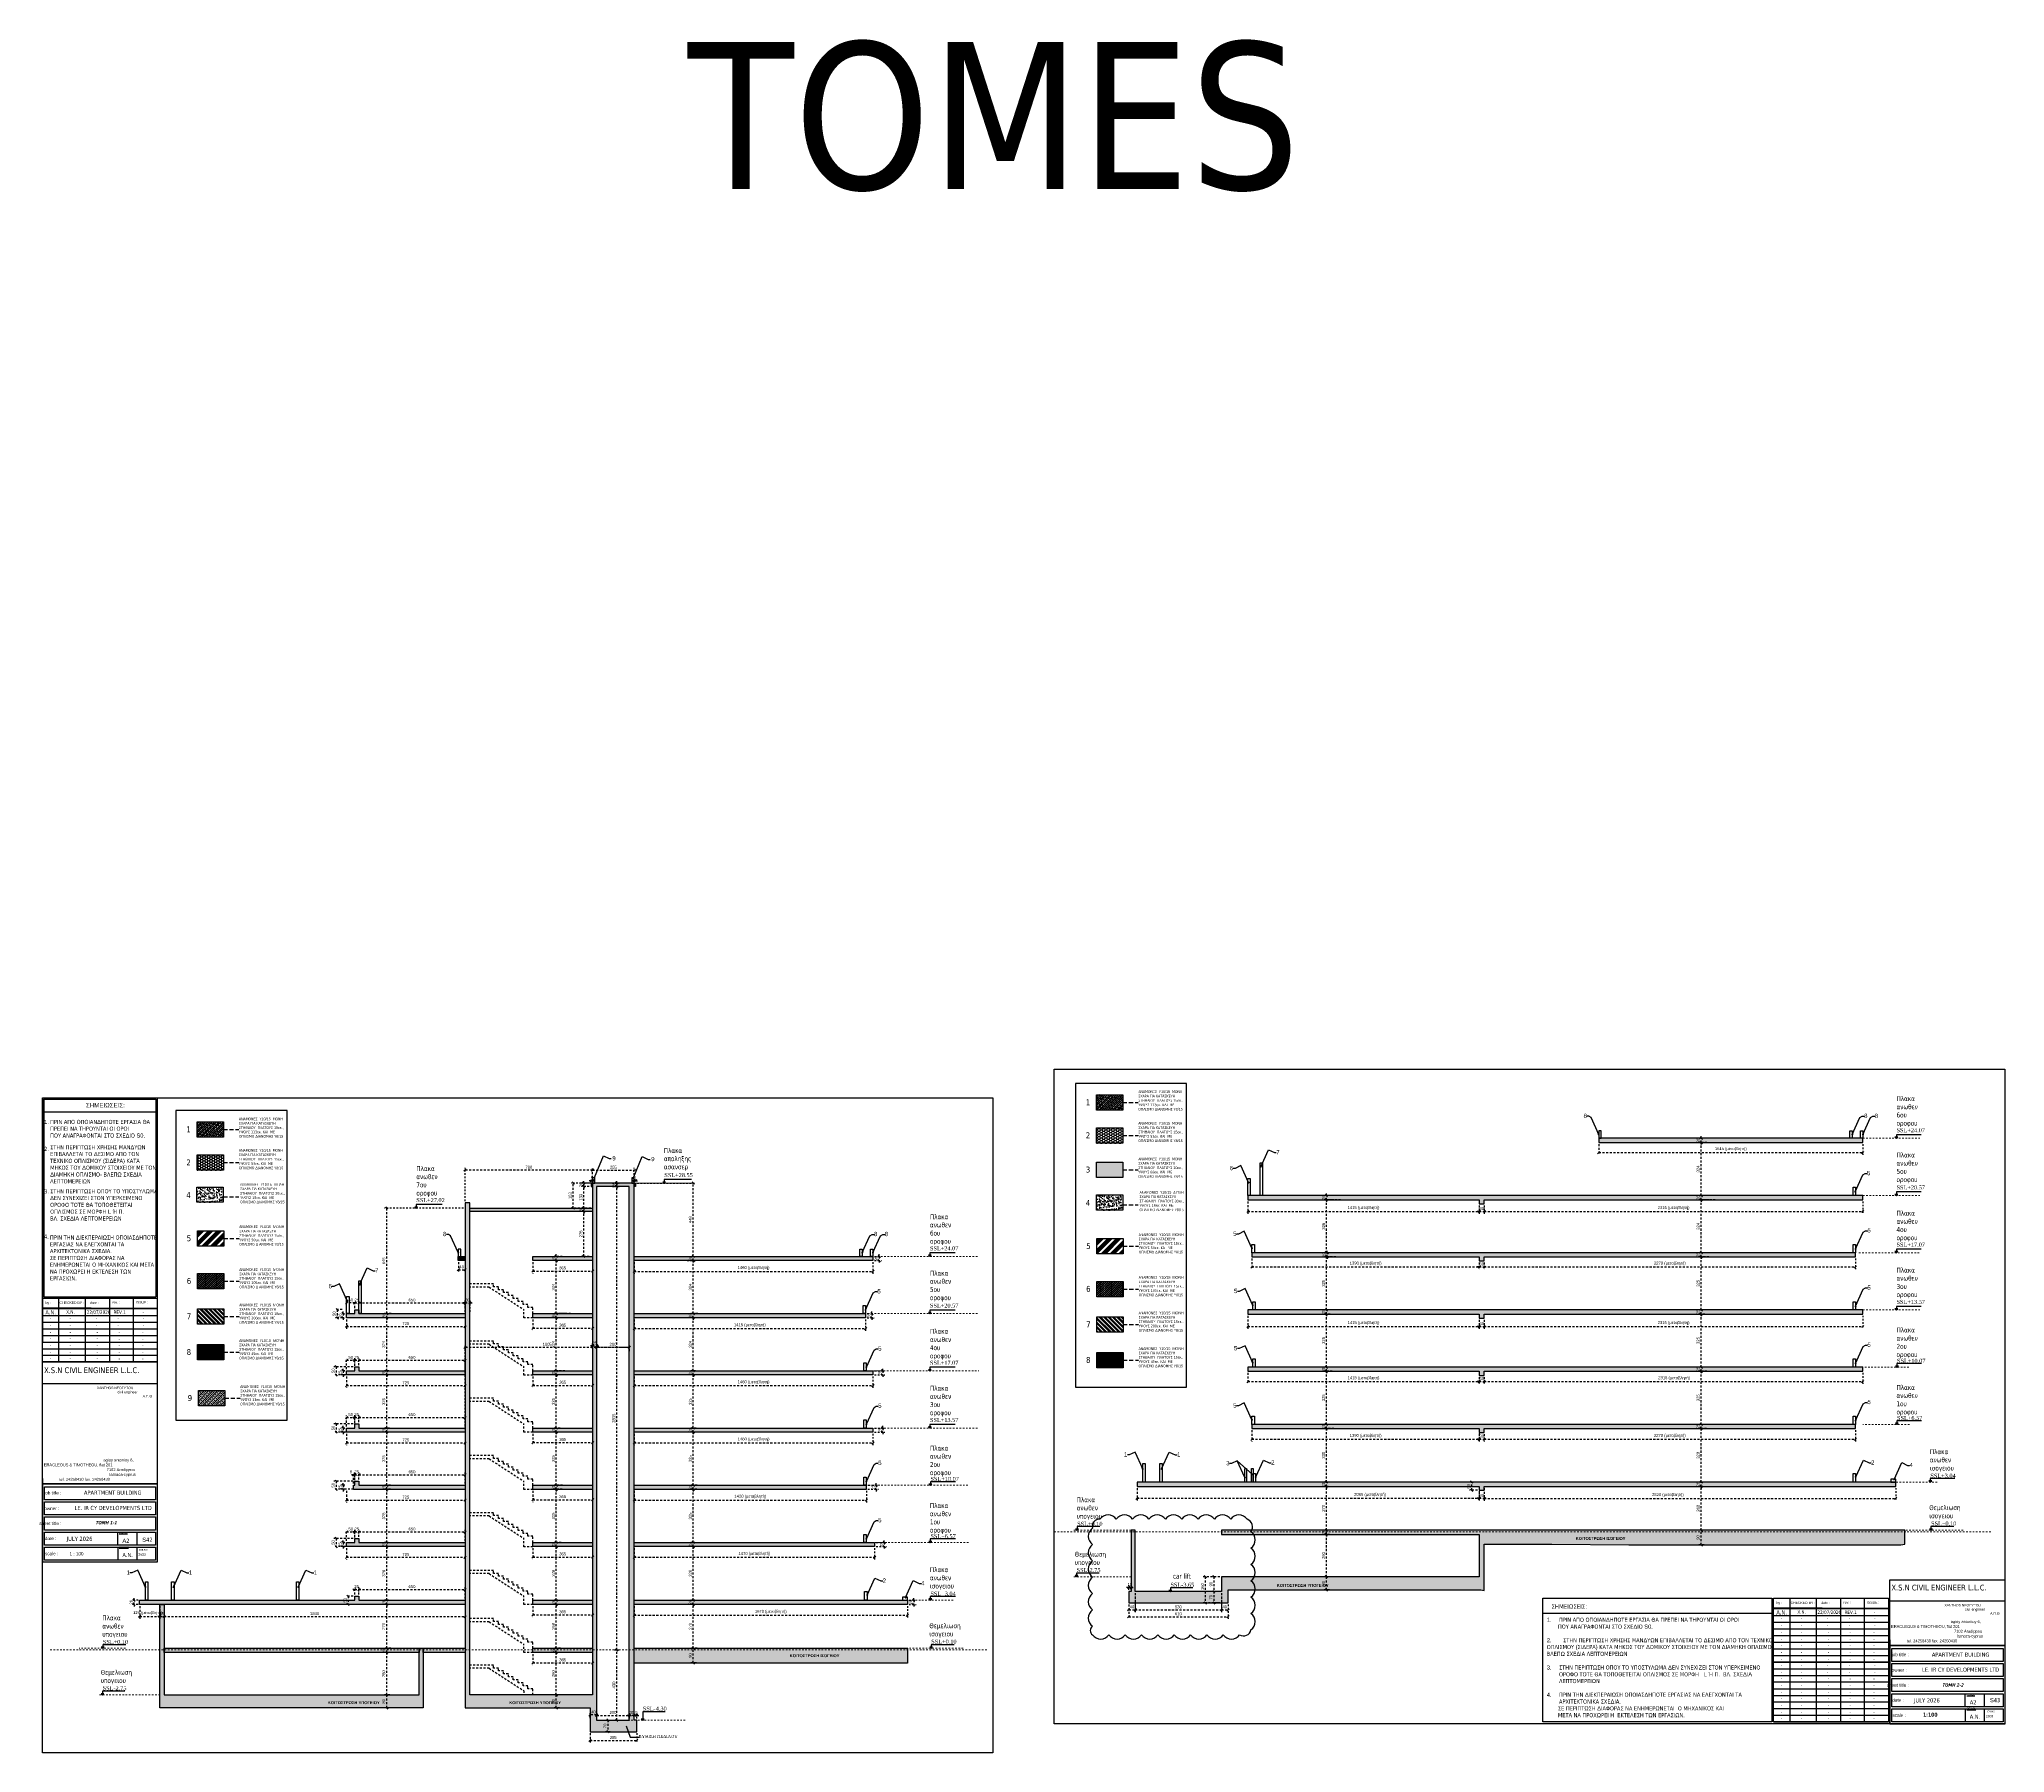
# Model space of a CAD drawing. Header units: millimetres. Extents: x -2171 to 1563, y -1758 to -1505.
# Drawn here: x 929.5 to 1049.7, y -1630.9 to -1526.1 of the extents above; entities that cross this region are included whole.
import ezdxf
from ezdxf.enums import TextEntityAlignment as Align

# ---------------------------------------------------------------- set-up
doc = ezdxf.new("R2010")
doc.units = ezdxf.units.MM
doc.header["$PDMODE"] = 32
for name, pattern in [('DASHDOT', [25.4, 12.7, -6.35, 0, -6.35]), ('DASHED2', [0.375, 0.25, -0.125]), ('DOT', [0.025, 0, -0.025]), ('HIDDEN', [0.375, 0.25, -0.125]), ('HIDDEN2', [0.1875, 0.125, -0.0625])]:
    doc.linetypes.add(name, pattern=pattern)
doc.layers.get('Defpoints').update_dxf_attribs({"color": 6})
for name, color, linetype in [('-S-A3 PAGE', 3, 'Continuous'), ('-S-AKSONES', 50, 'DASHDOT'), ('-S_TEXT', 3, 'Continuous'), ('A-TEXT', 7, 'Continuous'), ('AM_5', 7, 'Continuous'), ('ANOIGMATA', 7, 'Continuous'), ('athinas comments', 10, 'Continuous'), ('Geo_Beam_0', 94, 'Continuous'), ('Geo_Lines_-1', 94, 'Continuous'), ('Geo_Lines_0', 7, 'Continuous'), ('Geo_Lines_3', 7, 'Continuous'), ('pinakaki', 153, 'Continuous'), ('Sect_Dim', 7, 'Continuous'), ('Sect_Fill', 7, 'Continuous'), ('Sect_Line_Bold', 7, 'Continuous'), ('STAIRS', 9, 'Continuous'), ('STITHAIO', 94, 'Continuous'), ('Text_Beam_Foundation', 7, 'Continuous')]:
    doc.layers.add(name, color=color, linetype=linetype)
doc.layers.add('A-ANNO-DIMS', color=1, linetype='Continuous', lineweight=9)
doc.layers.add('TEXT', color=20, linetype='Continuous', lineweight=13)
doc.styles.add('1-100', font='arial.ttf', dxfattribs={"width": 0.8})
doc.styles.add('ag', font='arial.ttf', dxfattribs={"height": 0.25})
doc.styles.add('GR-SIMPL', font='GR-SIMPL.shx', dxfattribs={"width": 0.8})
doc.styles.add('S1TmsNwRmn11_b_934_161', font='times.ttf', dxfattribs={"width": 0.933629, "height": 0.001087})
doc.styles.get("Standard").update_dxf_attribs({"font": 'tahoma.ttf'})
doc.dimstyles.new('CHRISTOFOROS', dxfattribs={"dimscale": 0.2, "dimtxt": 0.25, "dimasz": 0.6, "dimexe": 0, "dimexo": 0, "dimgap": 0, "dimtad": 0, "dimdec": 0, "dimlfac": 100, "dimzin": 0, "dimdsep": 46, "dimtxsty": 'ag', "dimblk": 'ARCHTICK', "dimcen": 0, "dimclrd": 256, "dimclre": 256, "dimclrt": 1, "dimaunit": 1, "dimadec": 0, "dimazin": 0, "dimtfac": 1, "dimtdec": 0, "dimtofl": 0, "dimtmove": 0, "dimatfit": 3, "dimfxl": 1, "dimtolj": 1, "dimtzin": 0, "dimlwd": -1, "dimlwe": -1, "dimarcsym": 0})
doc.dimstyles.new('Copy of 1-100', dxfattribs={"dimtxt": 0.18, "dimasz": 0.14, "dimexe": 0.14, "dimexo": 0.1, "dimgap": 0.09, "dimtad": 1, "dimdec": 0, "dimlfac": 100, "dimrnd": 5, "dimzin": 5, "dimdsep": 46, "dimtxsty": '1-100', "dimblk": 'OBLIQUE', "dimcen": 0.09, "dimclrd": 1, "dimclre": 1, "dimclrt": 2, "dimadec": 0, "dimazin": 0, "dimtfac": 1, "dimtdec": 0, "dimtix": 1, "dimtmove": 2, "dimatfit": 3, "dimfxl": 5, "dimfxlon": 1, "dimtolj": 1, "dimtzin": 5, "dimarcsym": 0})

# ---------------------------------------------------------------- blocks, each defined once
blk = doc.blocks.new('_Oblique')
at = {"color": 0, "linetype": 'ByBlock', "lineweight": -2}
blk.add_line((-0.5, -0.5), (0.5, 0.5), dxfattribs=at)
blk = doc.blocks.new('*D2199')
at = {"layer": 'AM_5', "color": 1, "linetype": 'HIDDEN2', "lineweight": -2, "ltscale": 0.5, "transparency": 16777216}
blk.add_line((1008.39, -1620.14), (1008.07, -1620.14), dxfattribs=at)
at = {"layer": 'AM_5', "color": 1, "linetype": 'HIDDEN', "lineweight": -2, "ltscale": 0.5, "transparency": 16777216}
blk.add_line((1008.39, -1620.94), (1008.07, -1620.94), dxfattribs=at)
at = {"layer": 'AM_5', "color": 1, "linetype": 'DASHED2', "lineweight": -2, "ltscale": 0.5, "transparency": 16777216}
blk.add_line((1008.21, -1620.94), (1008.21, -1620.14), dxfattribs=at)
at = {"layer": 'Defpoints', "color": 0, "ltscale": 0.5, "transparency": 16777216}
for p in [(1008.21, -1620.14), (1008.49, -1620.14), (1008.49, -1620.94)]:
    blk.add_point(p, dxfattribs=at)
at = {"layer": 'AM_5', "color": 1, "lineweight": -2, "ltscale": 0.5, "transparency": 16777216, "xscale": 0.14, "yscale": 0.14, "zscale": 0.14}
for p, rotation in [((1008.21, -1620.14), 90), ((1008.21, -1620.94), 270)]:
    blk.add_blockref('_Oblique', p, dxfattribs=dict(at, rotation=rotation))
at = {"layer": 'AM_5', "color": 2, "ltscale": 0.5, "transparency": 16777216, "insert": (1008.03, -1620.54), "char_height": 0.18, "attachment_point": 5, "rotation": 90, "style": '1-100'}
blk.add_mtext('\\A1;80', dxfattribs=at)
blk = doc.blocks.new('*D865')
at = {"layer": 'AM_5', "color": 1, "linetype": 'HIDDEN2', "lineweight": -2, "ltscale": 0.5, "transparency": 16777216}
blk.add_line((1008.4, -1617.55), (1008.07, -1617.55), dxfattribs=at)
at = {"layer": 'AM_5', "color": 1, "linetype": 'DASHED2', "lineweight": -2, "ltscale": 0.5, "transparency": 16777216}
blk.add_line((1008.21, -1620.14), (1008.21, -1617.55), dxfattribs=at)
at = {"layer": 'AM_5', "color": 1, "linetype": 'HIDDEN', "lineweight": -2, "ltscale": 0.5, "transparency": 16777216}
blk.add_line((1008.39, -1620.14), (1008.07, -1620.14), dxfattribs=at)
at = {"layer": 'Defpoints', "color": 0, "ltscale": 0.5, "transparency": 16777216}
for p in [(1008.21, -1617.55), (1008.5, -1617.55), (1008.49, -1620.14)]:
    blk.add_point(p, dxfattribs=at)
at = {"layer": 'AM_5', "color": 1, "lineweight": -2, "ltscale": 0.5, "transparency": 16777216, "xscale": 0.14, "yscale": 0.14, "zscale": 0.14}
for p, rotation in [((1008.21, -1617.55), 90), ((1008.21, -1620.14), 270)]:
    blk.add_blockref('_Oblique', p, dxfattribs=dict(at, rotation=rotation))
at = {"layer": 'AM_5', "color": 2, "ltscale": 0.5, "transparency": 16777216, "insert": (1008.03, -1618.84), "char_height": 0.18, "attachment_point": 5, "rotation": 90, "style": '1-100'}
blk.add_mtext('\\A1;260', dxfattribs=at)
blk = doc.blocks.new('*D866')
at = {"layer": 'AM_5', "color": 1, "linetype": 'HIDDEN2', "lineweight": -2, "ltscale": 0.5, "transparency": 16777216}
blk.add_line((1008.45, -1617.29), (1008.07, -1617.29), dxfattribs=at)
at = {"layer": 'AM_5', "color": 1, "linetype": 'DASHED2', "lineweight": -2, "ltscale": 0.5, "transparency": 16777216}
for p, q in [((1008.21, -1617.29), (1008.21, -1617.15)), ((1008.21, -1617.55), (1008.21, -1617.29)), ((1008.21, -1617.55), (1008.21, -1617.69))]:
    blk.add_line(p, q, dxfattribs=at)
at = {"layer": 'AM_5', "color": 1, "linetype": 'HIDDEN', "lineweight": -2, "ltscale": 0.5, "transparency": 16777216}
blk.add_line((1008.4, -1617.55), (1008.07, -1617.55), dxfattribs=at)
at = {"layer": 'Defpoints', "color": 0, "ltscale": 0.5, "transparency": 16777216}
for p in [(1008.21, -1617.29), (1008.55, -1617.29), (1008.5, -1617.55)]:
    blk.add_point(p, dxfattribs=at)
at = {"layer": 'AM_5', "color": 1, "lineweight": -2, "ltscale": 0.5, "transparency": 16777216, "xscale": 0.14, "yscale": 0.14, "zscale": 0.14}
for p, rotation in [((1008.21, -1617.29), 270), ((1008.21, -1617.55), 90)]:
    blk.add_blockref('_Oblique', p, dxfattribs=dict(at, rotation=rotation))
at = {"layer": 'AM_5', "color": 2, "ltscale": 0.5, "transparency": 16777216, "insert": (1008.03, -1617.42), "char_height": 0.18, "attachment_point": 5, "rotation": 90, "style": '1-100'}
blk.add_mtext('\\A1;26', dxfattribs=at)
blk = doc.blocks.new('*D867')
at = {"layer": 'AM_5', "color": 1, "linetype": 'HIDDEN2', "lineweight": -2, "ltscale": 0.5, "transparency": 16777216}
blk.add_line((1008.31, -1614.61), (1008.07, -1614.61), dxfattribs=at)
at = {"layer": 'AM_5', "color": 1, "linetype": 'DASHED2', "lineweight": -2, "ltscale": 0.5, "transparency": 16777216}
blk.add_line((1008.21, -1617.29), (1008.21, -1614.61), dxfattribs=at)
at = {"layer": 'AM_5', "color": 1, "linetype": 'HIDDEN', "lineweight": -2, "ltscale": 0.5, "transparency": 16777216}
blk.add_line((1008.45, -1617.29), (1008.07, -1617.29), dxfattribs=at)
at = {"layer": 'Defpoints', "color": 0, "ltscale": 0.5, "transparency": 16777216}
for p in [(1008.21, -1614.61), (1008.41, -1614.61), (1008.55, -1617.29)]:
    blk.add_point(p, dxfattribs=at)
at = {"layer": 'AM_5', "color": 1, "lineweight": -2, "ltscale": 0.5, "transparency": 16777216, "xscale": 0.14, "yscale": 0.14, "zscale": 0.14}
for p, rotation in [((1008.21, -1614.61), 90), ((1008.21, -1617.29), 270)]:
    blk.add_blockref('_Oblique', p, dxfattribs=dict(at, rotation=rotation))
at = {"layer": 'AM_5', "color": 2, "ltscale": 0.5, "transparency": 16777216, "insert": (1008.03, -1615.95), "char_height": 0.18, "attachment_point": 5, "rotation": 90, "style": '1-100'}
blk.add_mtext('\\A1;270', dxfattribs=at)
blk = doc.blocks.new('*D868')
at = {"layer": 'AM_5', "color": 1, "linetype": 'HIDDEN2', "lineweight": -2, "ltscale": 0.5, "transparency": 16777216}
blk.add_line((1008.31, -1614.35), (1008.07, -1614.35), dxfattribs=at)
at = {"layer": 'AM_5', "color": 1, "linetype": 'HIDDEN', "lineweight": -2, "ltscale": 0.5, "transparency": 16777216}
blk.add_line((1008.31, -1614.61), (1008.07, -1614.61), dxfattribs=at)
at = {"layer": 'AM_5', "color": 1, "linetype": 'DASHED2', "lineweight": -2, "ltscale": 0.5, "transparency": 16777216}
for p, q in [((1008.21, -1614.35), (1008.21, -1614.21)), ((1008.21, -1614.61), (1008.21, -1614.35)), ((1008.21, -1614.61), (1008.21, -1614.75))]:
    blk.add_line(p, q, dxfattribs=at)
at = {"layer": 'Defpoints', "color": 0, "ltscale": 0.5, "transparency": 16777216}
for p in [(1008.21, -1614.35), (1008.41, -1614.35), (1008.41, -1614.61)]:
    blk.add_point(p, dxfattribs=at)
at = {"layer": 'AM_5', "color": 1, "lineweight": -2, "ltscale": 0.5, "transparency": 16777216, "xscale": 0.14, "yscale": 0.14, "zscale": 0.14}
for p, rotation in [((1008.21, -1614.35), 270), ((1008.21, -1614.61), 90)]:
    blk.add_blockref('_Oblique', p, dxfattribs=dict(at, rotation=rotation))
at = {"layer": 'AM_5', "color": 2, "ltscale": 0.5, "transparency": 16777216, "insert": (1008.03, -1614.48), "char_height": 0.18, "attachment_point": 5, "rotation": 90, "style": '1-100'}
blk.add_mtext('\\A1;26', dxfattribs=at)
blk = doc.blocks.new('*D869')
at = {"layer": 'AM_5', "color": 1, "linetype": 'HIDDEN2', "lineweight": -2, "ltscale": 0.5, "transparency": 16777216}
blk.add_line((1008.66, -1611.07), (1008.07, -1611.07), dxfattribs=at)
at = {"layer": 'AM_5', "color": 1, "linetype": 'DASHED2', "lineweight": -2, "ltscale": 0.5, "transparency": 16777216}
blk.add_line((1008.21, -1614.35), (1008.21, -1611.07), dxfattribs=at)
at = {"layer": 'AM_5', "color": 1, "linetype": 'HIDDEN', "lineweight": -2, "ltscale": 0.5, "transparency": 16777216}
blk.add_line((1008.31, -1614.35), (1008.07, -1614.35), dxfattribs=at)
at = {"layer": 'Defpoints', "color": 0, "ltscale": 0.5, "transparency": 16777216}
for p in [(1008.21, -1611.07), (1008.76, -1611.07), (1008.41, -1614.35)]:
    blk.add_point(p, dxfattribs=at)
at = {"layer": 'AM_5', "color": 1, "lineweight": -2, "ltscale": 0.5, "transparency": 16777216, "xscale": 0.14, "yscale": 0.14, "zscale": 0.14}
for p, rotation in [((1008.21, -1611.07), 90), ((1008.21, -1614.35), 270)]:
    blk.add_blockref('_Oblique', p, dxfattribs=dict(at, rotation=rotation))
at = {"layer": 'AM_5', "color": 2, "ltscale": 0.5, "transparency": 16777216, "insert": (1008.03, -1612.71), "char_height": 0.18, "attachment_point": 5, "rotation": 90, "style": '1-100'}
blk.add_mtext('\\A1;330', dxfattribs=at)
blk = doc.blocks.new('*D870')
at = {"layer": 'AM_5', "color": 1, "linetype": 'HIDDEN2', "lineweight": -2, "ltscale": 0.5, "transparency": 16777216}
blk.add_line((1008.49, -1610.82), (1008.07, -1610.82), dxfattribs=at)
at = {"layer": 'AM_5', "color": 1, "linetype": 'HIDDEN', "lineweight": -2, "ltscale": 0.5, "transparency": 16777216}
blk.add_line((1008.66, -1611.07), (1008.07, -1611.07), dxfattribs=at)
at = {"layer": 'AM_5', "color": 1, "linetype": 'DASHED2', "lineweight": -2, "ltscale": 0.5, "transparency": 16777216}
for p, q in [((1008.21, -1610.82), (1008.21, -1610.68)), ((1008.21, -1611.07), (1008.21, -1610.82)), ((1008.21, -1611.07), (1008.21, -1611.21))]:
    blk.add_line(p, q, dxfattribs=at)
at = {"layer": 'Defpoints', "color": 0, "ltscale": 0.5, "transparency": 16777216}
for p in [(1008.21, -1610.82), (1008.59, -1610.82), (1008.76, -1611.07)]:
    blk.add_point(p, dxfattribs=at)
at = {"layer": 'AM_5', "color": 1, "lineweight": -2, "ltscale": 0.5, "transparency": 16777216, "xscale": 0.14, "yscale": 0.14, "zscale": 0.14}
for p, rotation in [((1008.21, -1610.82), 270), ((1008.21, -1611.07), 90)]:
    blk.add_blockref('_Oblique', p, dxfattribs=dict(at, rotation=rotation))
at = {"layer": 'AM_5', "color": 2, "ltscale": 0.5, "transparency": 16777216, "insert": (1008.03, -1610.94), "char_height": 0.18, "attachment_point": 5, "rotation": 90, "style": '1-100'}
blk.add_mtext('\\A1;25', dxfattribs=at)
blk = doc.blocks.new('*D871')
at = {"layer": 'AM_5', "color": 1, "linetype": 'HIDDEN2', "lineweight": -2, "ltscale": 0.5, "transparency": 16777216}
blk.add_line((1008.56, -1607.57), (1008.07, -1607.57), dxfattribs=at)
at = {"layer": 'AM_5', "color": 1, "linetype": 'DASHED2', "lineweight": -2, "ltscale": 0.5, "transparency": 16777216}
blk.add_line((1008.21, -1610.82), (1008.21, -1607.57), dxfattribs=at)
at = {"layer": 'AM_5', "color": 1, "linetype": 'HIDDEN', "lineweight": -2, "ltscale": 0.5, "transparency": 16777216}
blk.add_line((1008.49, -1610.82), (1008.07, -1610.82), dxfattribs=at)
at = {"layer": 'Defpoints', "color": 0, "ltscale": 0.5, "transparency": 16777216}
for p in [(1008.21, -1607.57), (1008.66, -1607.57), (1008.59, -1610.82)]:
    blk.add_point(p, dxfattribs=at)
at = {"layer": 'AM_5', "color": 1, "lineweight": -2, "ltscale": 0.5, "transparency": 16777216, "xscale": 0.14, "yscale": 0.14, "zscale": 0.14}
for p, rotation in [((1008.21, -1607.57), 90), ((1008.21, -1610.82), 270)]:
    blk.add_blockref('_Oblique', p, dxfattribs=dict(at, rotation=rotation))
at = {"layer": 'AM_5', "color": 2, "ltscale": 0.5, "transparency": 16777216, "insert": (1008.03, -1609.19), "char_height": 0.18, "attachment_point": 5, "rotation": 90, "style": '1-100'}
blk.add_mtext('\\A1;325', dxfattribs=at)
blk = doc.blocks.new('*D872')
at = {"layer": 'AM_5', "color": 1, "linetype": 'HIDDEN2', "lineweight": -2, "ltscale": 0.5, "transparency": 16777216}
blk.add_line((1008.58, -1607.32), (1008.07, -1607.32), dxfattribs=at)
at = {"layer": 'AM_5', "color": 1, "linetype": 'HIDDEN', "lineweight": -2, "ltscale": 0.5, "transparency": 16777216}
blk.add_line((1008.56, -1607.57), (1008.07, -1607.57), dxfattribs=at)
at = {"layer": 'AM_5', "color": 1, "linetype": 'DASHED2', "lineweight": -2, "ltscale": 0.5, "transparency": 16777216}
for p, q in [((1008.21, -1607.32), (1008.21, -1607.18)), ((1008.21, -1607.57), (1008.21, -1607.32)), ((1008.21, -1607.57), (1008.21, -1607.71))]:
    blk.add_line(p, q, dxfattribs=at)
at = {"layer": 'Defpoints', "color": 0, "ltscale": 0.5, "transparency": 16777216}
for p in [(1008.21, -1607.32), (1008.66, -1607.57), (1008.68, -1607.32)]:
    blk.add_point(p, dxfattribs=at)
at = {"layer": 'AM_5', "color": 1, "lineweight": -2, "ltscale": 0.5, "transparency": 16777216, "xscale": 0.14, "yscale": 0.14, "zscale": 0.14}
for p, rotation in [((1008.21, -1607.32), 270), ((1008.21, -1607.57), 90)]:
    blk.add_blockref('_Oblique', p, dxfattribs=dict(at, rotation=rotation))
at = {"layer": 'AM_5', "color": 2, "ltscale": 0.5, "transparency": 16777216, "insert": (1008.03, -1607.44), "char_height": 0.18, "attachment_point": 5, "rotation": 90, "style": '1-100'}
blk.add_mtext('\\A1;25', dxfattribs=at)
blk = doc.blocks.new('*D873')
at = {"layer": 'AM_5', "color": 1, "linetype": 'HIDDEN2', "lineweight": -2, "ltscale": 0.5, "transparency": 16777216}
blk.add_line((1008.43, -1604.07), (1008.07, -1604.07), dxfattribs=at)
at = {"layer": 'AM_5', "color": 1, "linetype": 'DASHED2', "lineweight": -2, "ltscale": 0.5, "transparency": 16777216}
blk.add_line((1008.21, -1607.32), (1008.21, -1604.07), dxfattribs=at)
at = {"layer": 'AM_5', "color": 1, "linetype": 'HIDDEN', "lineweight": -2, "ltscale": 0.5, "transparency": 16777216}
blk.add_line((1008.58, -1607.32), (1008.07, -1607.32), dxfattribs=at)
at = {"layer": 'Defpoints', "color": 0, "ltscale": 0.5, "transparency": 16777216}
for p in [(1008.21, -1604.07), (1008.53, -1604.07), (1008.68, -1607.32)]:
    blk.add_point(p, dxfattribs=at)
at = {"layer": 'AM_5', "color": 1, "lineweight": -2, "ltscale": 0.5, "transparency": 16777216, "xscale": 0.14, "yscale": 0.14, "zscale": 0.14}
for p, rotation in [((1008.21, -1604.07), 90), ((1008.21, -1607.32), 270)]:
    blk.add_blockref('_Oblique', p, dxfattribs=dict(at, rotation=rotation))
at = {"layer": 'AM_5', "color": 2, "ltscale": 0.5, "transparency": 16777216, "insert": (1008.03, -1605.69), "char_height": 0.18, "attachment_point": 5, "rotation": 90, "style": '1-100'}
blk.add_mtext('\\A1;325', dxfattribs=at)
blk = doc.blocks.new('*D874')
at = {"layer": 'AM_5', "color": 1, "linetype": 'HIDDEN2', "lineweight": -2, "ltscale": 0.5, "transparency": 16777216}
blk.add_line((1008.44, -1603.82), (1008.07, -1603.82), dxfattribs=at)
at = {"layer": 'AM_5', "color": 1, "linetype": 'HIDDEN', "lineweight": -2, "ltscale": 0.5, "transparency": 16777216}
blk.add_line((1008.43, -1604.07), (1008.07, -1604.07), dxfattribs=at)
at = {"layer": 'AM_5', "color": 1, "linetype": 'DASHED2', "lineweight": -2, "ltscale": 0.5, "transparency": 16777216}
for p, q in [((1008.21, -1603.82), (1008.21, -1603.68)), ((1008.21, -1604.07), (1008.21, -1603.82)), ((1008.21, -1604.07), (1008.21, -1604.21))]:
    blk.add_line(p, q, dxfattribs=at)
at = {"layer": 'Defpoints', "color": 0, "ltscale": 0.5, "transparency": 16777216}
for p in [(1008.21, -1603.82), (1008.53, -1604.07), (1008.54, -1603.82)]:
    blk.add_point(p, dxfattribs=at)
at = {"layer": 'AM_5', "color": 1, "lineweight": -2, "ltscale": 0.5, "transparency": 16777216, "xscale": 0.14, "yscale": 0.14, "zscale": 0.14}
for p, rotation in [((1008.21, -1603.82), 270), ((1008.21, -1604.07), 90)]:
    blk.add_blockref('_Oblique', p, dxfattribs=dict(at, rotation=rotation))
at = {"layer": 'AM_5', "color": 2, "ltscale": 0.5, "transparency": 16777216, "insert": (1008.03, -1603.94), "char_height": 0.18, "attachment_point": 5, "rotation": 90, "style": '1-100'}
blk.add_mtext('\\A1;25', dxfattribs=at)
blk = doc.blocks.new('*D875')
at = {"layer": 'AM_5', "color": 1, "linetype": 'HIDDEN2', "lineweight": -2, "ltscale": 0.5, "transparency": 16777216}
blk.add_line((1008.79, -1600.57), (1008.07, -1600.57), dxfattribs=at)
at = {"layer": 'AM_5', "color": 1, "linetype": 'DASHED2', "lineweight": -2, "ltscale": 0.5, "transparency": 16777216}
blk.add_line((1008.21, -1603.82), (1008.21, -1600.57), dxfattribs=at)
at = {"layer": 'AM_5', "color": 1, "linetype": 'HIDDEN', "lineweight": -2, "ltscale": 0.5, "transparency": 16777216}
blk.add_line((1008.44, -1603.82), (1008.07, -1603.82), dxfattribs=at)
at = {"layer": 'Defpoints', "color": 0, "ltscale": 0.5, "transparency": 16777216}
for p in [(1008.21, -1600.57), (1008.89, -1600.57), (1008.54, -1603.82)]:
    blk.add_point(p, dxfattribs=at)
at = {"layer": 'AM_5', "color": 1, "lineweight": -2, "ltscale": 0.5, "transparency": 16777216, "xscale": 0.14, "yscale": 0.14, "zscale": 0.14}
for p, rotation in [((1008.21, -1600.57), 90), ((1008.21, -1603.82), 270)]:
    blk.add_blockref('_Oblique', p, dxfattribs=dict(at, rotation=rotation))
at = {"layer": 'AM_5', "color": 2, "ltscale": 0.5, "transparency": 16777216, "insert": (1008.03, -1602.19), "char_height": 0.18, "attachment_point": 5, "rotation": 90, "style": '1-100'}
blk.add_mtext('\\A1;325', dxfattribs=at)
blk = doc.blocks.new('*D876')
at = {"layer": 'AM_5', "color": 1, "linetype": 'HIDDEN2', "lineweight": -2, "ltscale": 0.5, "transparency": 16777216}
blk.add_line((1008.72, -1600.32), (1008.12, -1600.32), dxfattribs=at)
at = {"layer": 'AM_5', "color": 1, "linetype": 'DASHED2', "lineweight": -2, "ltscale": 0.5, "transparency": 16777216}
for p, q in [((1008.26, -1600.32), (1008.26, -1600.18)), ((1008.26, -1600.57), (1008.26, -1600.32)), ((1008.26, -1600.57), (1008.26, -1600.71))]:
    blk.add_line(p, q, dxfattribs=at)
at = {"layer": 'AM_5', "color": 1, "linetype": 'HIDDEN', "lineweight": -2, "ltscale": 0.5, "transparency": 16777216}
blk.add_line((1008.79, -1600.57), (1008.12, -1600.57), dxfattribs=at)
at = {"layer": 'Defpoints', "color": 0, "ltscale": 0.5, "transparency": 16777216}
for p in [(1008.26, -1600.32), (1008.82, -1600.32), (1008.89, -1600.57)]:
    blk.add_point(p, dxfattribs=at)
at = {"layer": 'AM_5', "color": 1, "lineweight": -2, "ltscale": 0.5, "transparency": 16777216, "xscale": 0.14, "yscale": 0.14, "zscale": 0.14}
for p, rotation in [((1008.26, -1600.32), 270), ((1008.26, -1600.57), 90)]:
    blk.add_blockref('_Oblique', p, dxfattribs=dict(at, rotation=rotation))
at = {"layer": 'AM_5', "color": 2, "ltscale": 0.5, "transparency": 16777216, "insert": (1008.08, -1600.44), "char_height": 0.18, "attachment_point": 5, "rotation": 90, "style": '1-100'}
blk.add_mtext('\\A1;25', dxfattribs=at)
blk = doc.blocks.new('*D877')
at = {"layer": 'AM_5', "color": 1, "linetype": 'HIDDEN2', "lineweight": -2, "ltscale": 0.5, "transparency": 16777216}
blk.add_line((1009.07, -1597.08), (1008.07, -1597.08), dxfattribs=at)
at = {"layer": 'AM_5', "color": 1, "linetype": 'DASHED2', "lineweight": -2, "ltscale": 0.5, "transparency": 16777216}
blk.add_line((1008.21, -1600.32), (1008.21, -1597.08), dxfattribs=at)
at = {"layer": 'AM_5', "color": 1, "linetype": 'HIDDEN', "lineweight": -2, "ltscale": 0.5, "transparency": 16777216}
blk.add_line((1008.72, -1600.32), (1008.07, -1600.32), dxfattribs=at)
at = {"layer": 'Defpoints', "color": 0, "ltscale": 0.5, "transparency": 16777216}
for p in [(1008.21, -1597.08), (1009.17, -1597.08), (1008.82, -1600.32)]:
    blk.add_point(p, dxfattribs=at)
at = {"layer": 'AM_5', "color": 1, "lineweight": -2, "ltscale": 0.5, "transparency": 16777216, "xscale": 0.14, "yscale": 0.14, "zscale": 0.14}
for p, rotation in [((1008.21, -1597.08), 90), ((1008.21, -1600.32), 270)]:
    blk.add_blockref('_Oblique', p, dxfattribs=dict(at, rotation=rotation))
at = {"layer": 'AM_5', "color": 2, "ltscale": 0.5, "transparency": 16777216, "insert": (1008.03, -1598.7), "char_height": 0.18, "attachment_point": 5, "rotation": 90, "style": '1-100'}
blk.add_mtext('\\A1;325', dxfattribs=at)
blk = doc.blocks.new('*D878')
at = {"layer": 'AM_5', "color": 1, "linetype": 'HIDDEN2', "lineweight": -2, "ltscale": 0.5, "transparency": 16777216}
blk.add_line((1009.07, -1596.82), (1008.07, -1596.82), dxfattribs=at)
at = {"layer": 'AM_5', "color": 1, "linetype": 'DASHED2', "lineweight": -2, "ltscale": 0.5, "transparency": 16777216}
for p, q in [((1008.21, -1596.82), (1008.21, -1596.68)), ((1008.21, -1597.08), (1008.21, -1596.82)), ((1008.21, -1597.08), (1008.21, -1597.22))]:
    blk.add_line(p, q, dxfattribs=at)
at = {"layer": 'AM_5', "color": 1, "linetype": 'HIDDEN', "lineweight": -2, "ltscale": 0.5, "transparency": 16777216}
blk.add_line((1009.07, -1597.08), (1008.07, -1597.08), dxfattribs=at)
at = {"layer": 'Defpoints', "color": 0, "ltscale": 0.5, "transparency": 16777216}
for p in [(1008.21, -1596.82), (1009.17, -1596.82), (1009.17, -1597.08)]:
    blk.add_point(p, dxfattribs=at)
at = {"layer": 'AM_5', "color": 1, "lineweight": -2, "ltscale": 0.5, "transparency": 16777216, "xscale": 0.14, "yscale": 0.14, "zscale": 0.14}
for p, rotation in [((1008.21, -1596.82), 270), ((1008.21, -1597.08), 90)]:
    blk.add_blockref('_Oblique', p, dxfattribs=dict(at, rotation=rotation))
at = {"layer": 'AM_5', "color": 2, "ltscale": 0.5, "transparency": 16777216, "insert": (1008.03, -1596.95), "char_height": 0.18, "attachment_point": 5, "rotation": 90, "style": '1-100'}
blk.add_mtext('\\A1;26', dxfattribs=at)
blk = doc.blocks.new('*D2200')
at = {"layer": 'AM_5', "color": 1, "linetype": 'HIDDEN2', "lineweight": -2, "ltscale": 0.5, "transparency": 16777216}
blk.add_line((1031.38, -1617.29), (1031, -1617.29), dxfattribs=at)
at = {"layer": 'AM_5', "color": 1, "linetype": 'DASHED2', "lineweight": -2, "ltscale": 0.5, "transparency": 16777216}
blk.add_line((1031.14, -1618.19), (1031.14, -1617.29), dxfattribs=at)
at = {"layer": 'AM_5', "color": 1, "linetype": 'HIDDEN', "lineweight": -2, "ltscale": 0.5, "transparency": 16777216}
blk.add_line((1031.33, -1618.19), (1031, -1618.19), dxfattribs=at)
at = {"layer": 'Defpoints', "color": 0, "ltscale": 0.5, "transparency": 16777216}
for p in [(1031.14, -1617.29), (1031.48, -1617.29), (1031.43, -1618.19)]:
    blk.add_point(p, dxfattribs=at)
at = {"layer": 'AM_5', "color": 1, "lineweight": -2, "ltscale": 0.5, "transparency": 16777216, "xscale": 0.14, "yscale": 0.14, "zscale": 0.14}
for p, rotation in [((1031.14, -1617.29), 90), ((1031.14, -1618.19), 270)]:
    blk.add_blockref('_Oblique', p, dxfattribs=dict(at, rotation=rotation))
at = {"layer": 'AM_5', "color": 2, "ltscale": 0.5, "transparency": 16777216, "insert": (1030.95, -1617.74), "char_height": 0.18, "attachment_point": 5, "rotation": 90, "style": '1-100'}
blk.add_mtext('\\A1;90', dxfattribs=at)
blk = doc.blocks.new('*D879')
at = {"layer": 'AM_5', "color": 1, "linetype": 'HIDDEN2', "lineweight": -2, "ltscale": 0.5, "transparency": 16777216}
blk.add_line((1031.24, -1614.61), (1031, -1614.61), dxfattribs=at)
at = {"layer": 'AM_5', "color": 1, "linetype": 'DASHED2', "lineweight": -2, "ltscale": 0.5, "transparency": 16777216}
blk.add_line((1031.14, -1617.29), (1031.14, -1614.61), dxfattribs=at)
at = {"layer": 'AM_5', "color": 1, "linetype": 'HIDDEN', "lineweight": -2, "ltscale": 0.5, "transparency": 16777216}
blk.add_line((1031.38, -1617.29), (1031, -1617.29), dxfattribs=at)
at = {"layer": 'Defpoints', "color": 0, "ltscale": 0.5, "transparency": 16777216}
for p in [(1031.14, -1614.61), (1031.34, -1614.61), (1031.48, -1617.29)]:
    blk.add_point(p, dxfattribs=at)
at = {"layer": 'AM_5', "color": 1, "lineweight": -2, "ltscale": 0.5, "transparency": 16777216, "xscale": 0.14, "yscale": 0.14, "zscale": 0.14}
for p, rotation in [((1031.14, -1614.61), 90), ((1031.14, -1617.29), 270)]:
    blk.add_blockref('_Oblique', p, dxfattribs=dict(at, rotation=rotation))
at = {"layer": 'AM_5', "color": 2, "ltscale": 0.5, "transparency": 16777216, "insert": (1030.95, -1615.95), "char_height": 0.18, "attachment_point": 5, "rotation": 90, "style": '1-100'}
blk.add_mtext('\\A1;268', dxfattribs=at)
blk = doc.blocks.new('*D880')
at = {"layer": 'AM_5', "color": 1, "linetype": 'HIDDEN2', "lineweight": -2, "ltscale": 0.5, "transparency": 16777216}
blk.add_line((1031.24, -1614.35), (1031, -1614.35), dxfattribs=at)
at = {"layer": 'AM_5', "color": 1, "linetype": 'HIDDEN', "lineweight": -2, "ltscale": 0.5, "transparency": 16777216}
blk.add_line((1031.24, -1614.61), (1031, -1614.61), dxfattribs=at)
at = {"layer": 'AM_5', "color": 1, "linetype": 'DASHED2', "lineweight": -2, "ltscale": 0.5, "transparency": 16777216}
for p, q in [((1031.14, -1614.35), (1031.14, -1614.21)), ((1031.14, -1614.61), (1031.14, -1614.35)), ((1031.14, -1614.61), (1031.14, -1614.75))]:
    blk.add_line(p, q, dxfattribs=at)
at = {"layer": 'Defpoints', "color": 0, "ltscale": 0.5, "transparency": 16777216}
for p in [(1031.14, -1614.35), (1031.34, -1614.35), (1031.34, -1614.61)]:
    blk.add_point(p, dxfattribs=at)
at = {"layer": 'AM_5', "color": 1, "lineweight": -2, "ltscale": 0.5, "transparency": 16777216, "xscale": 0.14, "yscale": 0.14, "zscale": 0.14}
for p, rotation in [((1031.14, -1614.35), 270), ((1031.14, -1614.61), 90)]:
    blk.add_blockref('_Oblique', p, dxfattribs=dict(at, rotation=rotation))
at = {"layer": 'AM_5', "color": 2, "ltscale": 0.5, "transparency": 16777216, "insert": (1030.95, -1614.48), "char_height": 0.18, "attachment_point": 5, "rotation": 90, "style": '1-100'}
blk.add_mtext('\\A1;26', dxfattribs=at)
blk = doc.blocks.new('*D881')
at = {"layer": 'AM_5', "color": 1, "linetype": 'HIDDEN2', "lineweight": -2, "ltscale": 0.5, "transparency": 16777216}
blk.add_line((1031.47, -1611.07), (1031, -1611.07), dxfattribs=at)
at = {"layer": 'AM_5', "color": 1, "linetype": 'DASHED2', "lineweight": -2, "ltscale": 0.5, "transparency": 16777216}
blk.add_line((1031.14, -1614.35), (1031.14, -1611.07), dxfattribs=at)
at = {"layer": 'AM_5', "color": 1, "linetype": 'HIDDEN', "lineweight": -2, "ltscale": 0.5, "transparency": 16777216}
blk.add_line((1031.24, -1614.35), (1031, -1614.35), dxfattribs=at)
at = {"layer": 'Defpoints', "color": 0, "ltscale": 0.5, "transparency": 16777216}
for p in [(1031.14, -1611.07), (1031.57, -1611.07), (1031.34, -1614.35)]:
    blk.add_point(p, dxfattribs=at)
at = {"layer": 'AM_5', "color": 1, "lineweight": -2, "ltscale": 0.5, "transparency": 16777216, "xscale": 0.14, "yscale": 0.14, "zscale": 0.14}
for p, rotation in [((1031.14, -1611.07), 90), ((1031.14, -1614.35), 270)]:
    blk.add_blockref('_Oblique', p, dxfattribs=dict(at, rotation=rotation))
at = {"layer": 'AM_5', "color": 2, "ltscale": 0.5, "transparency": 16777216, "insert": (1030.95, -1612.71), "char_height": 0.18, "attachment_point": 5, "rotation": 90, "style": '1-100'}
blk.add_mtext('\\A1;328', dxfattribs=at)
blk = doc.blocks.new('*D882')
at = {"layer": 'AM_5', "color": 1, "linetype": 'HIDDEN2', "lineweight": -2, "ltscale": 0.5, "transparency": 16777216}
blk.add_line((1031.42, -1610.82), (1031, -1610.82), dxfattribs=at)
at = {"layer": 'AM_5', "color": 1, "linetype": 'HIDDEN', "lineweight": -2, "ltscale": 0.5, "transparency": 16777216}
blk.add_line((1031.47, -1611.07), (1031, -1611.07), dxfattribs=at)
at = {"layer": 'AM_5', "color": 1, "linetype": 'DASHED2', "lineweight": -2, "ltscale": 0.5, "transparency": 16777216}
for p, q in [((1031.14, -1610.82), (1031.14, -1610.68)), ((1031.14, -1611.07), (1031.14, -1610.82)), ((1031.14, -1611.07), (1031.14, -1611.21))]:
    blk.add_line(p, q, dxfattribs=at)
at = {"layer": 'Defpoints', "color": 0, "ltscale": 0.5, "transparency": 16777216}
for p in [(1031.14, -1610.82), (1031.52, -1610.82), (1031.57, -1611.07)]:
    blk.add_point(p, dxfattribs=at)
at = {"layer": 'AM_5', "color": 1, "lineweight": -2, "ltscale": 0.5, "transparency": 16777216, "xscale": 0.14, "yscale": 0.14, "zscale": 0.14}
for p, rotation in [((1031.14, -1610.82), 270), ((1031.14, -1611.07), 90)]:
    blk.add_blockref('_Oblique', p, dxfattribs=dict(at, rotation=rotation))
at = {"layer": 'AM_5', "color": 2, "ltscale": 0.5, "transparency": 16777216, "insert": (1030.95, -1610.94), "char_height": 0.18, "attachment_point": 5, "rotation": 90, "style": '1-100'}
blk.add_mtext('\\A1;25', dxfattribs=at)
blk = doc.blocks.new('*D883')
at = {"layer": 'AM_5', "color": 1, "linetype": 'HIDDEN2', "lineweight": -2, "ltscale": 0.5, "transparency": 16777216}
blk.add_line((1031.49, -1607.57), (1031, -1607.57), dxfattribs=at)
at = {"layer": 'AM_5', "color": 1, "linetype": 'DASHED2', "lineweight": -2, "ltscale": 0.5, "transparency": 16777216}
blk.add_line((1031.14, -1610.82), (1031.14, -1607.57), dxfattribs=at)
at = {"layer": 'AM_5', "color": 1, "linetype": 'HIDDEN', "lineweight": -2, "ltscale": 0.5, "transparency": 16777216}
blk.add_line((1031.42, -1610.82), (1031, -1610.82), dxfattribs=at)
at = {"layer": 'Defpoints', "color": 0, "ltscale": 0.5, "transparency": 16777216}
for p in [(1031.14, -1607.57), (1031.59, -1607.57), (1031.52, -1610.82)]:
    blk.add_point(p, dxfattribs=at)
at = {"layer": 'AM_5', "color": 1, "lineweight": -2, "ltscale": 0.5, "transparency": 16777216, "xscale": 0.14, "yscale": 0.14, "zscale": 0.14}
for p, rotation in [((1031.14, -1607.57), 90), ((1031.14, -1610.82), 270)]:
    blk.add_blockref('_Oblique', p, dxfattribs=dict(at, rotation=rotation))
at = {"layer": 'AM_5', "color": 2, "ltscale": 0.5, "transparency": 16777216, "insert": (1030.95, -1609.19), "char_height": 0.18, "attachment_point": 5, "rotation": 90, "style": '1-100'}
blk.add_mtext('\\A1;325', dxfattribs=at)
blk = doc.blocks.new('*D884')
at = {"layer": 'AM_5', "color": 1, "linetype": 'HIDDEN2', "lineweight": -2, "ltscale": 0.5, "transparency": 16777216}
blk.add_line((1031.51, -1607.32), (1031, -1607.32), dxfattribs=at)
at = {"layer": 'AM_5', "color": 1, "linetype": 'HIDDEN', "lineweight": -2, "ltscale": 0.5, "transparency": 16777216}
blk.add_line((1031.49, -1607.57), (1031, -1607.57), dxfattribs=at)
at = {"layer": 'AM_5', "color": 1, "linetype": 'DASHED2', "lineweight": -2, "ltscale": 0.5, "transparency": 16777216}
for p, q in [((1031.14, -1607.32), (1031.14, -1607.18)), ((1031.14, -1607.57), (1031.14, -1607.32)), ((1031.14, -1607.57), (1031.14, -1607.71))]:
    blk.add_line(p, q, dxfattribs=at)
at = {"layer": 'Defpoints', "color": 0, "ltscale": 0.5, "transparency": 16777216}
for p in [(1031.14, -1607.32), (1031.59, -1607.57), (1031.61, -1607.32)]:
    blk.add_point(p, dxfattribs=at)
at = {"layer": 'AM_5', "color": 1, "lineweight": -2, "ltscale": 0.5, "transparency": 16777216, "xscale": 0.14, "yscale": 0.14, "zscale": 0.14}
for p, rotation in [((1031.14, -1607.32), 270), ((1031.14, -1607.57), 90)]:
    blk.add_blockref('_Oblique', p, dxfattribs=dict(at, rotation=rotation))
at = {"layer": 'AM_5', "color": 2, "ltscale": 0.5, "transparency": 16777216, "insert": (1030.95, -1607.44), "char_height": 0.18, "attachment_point": 5, "rotation": 90, "style": '1-100'}
blk.add_mtext('\\A1;25', dxfattribs=at)
blk = doc.blocks.new('*D885')
at = {"layer": 'AM_5', "color": 1, "linetype": 'HIDDEN2', "lineweight": -2, "ltscale": 0.5, "transparency": 16777216}
blk.add_line((1031.36, -1604.07), (1031, -1604.07), dxfattribs=at)
at = {"layer": 'AM_5', "color": 1, "linetype": 'DASHED2', "lineweight": -2, "ltscale": 0.5, "transparency": 16777216}
blk.add_line((1031.14, -1607.32), (1031.14, -1604.07), dxfattribs=at)
at = {"layer": 'AM_5', "color": 1, "linetype": 'HIDDEN', "lineweight": -2, "ltscale": 0.5, "transparency": 16777216}
blk.add_line((1031.51, -1607.32), (1031, -1607.32), dxfattribs=at)
at = {"layer": 'Defpoints', "color": 0, "ltscale": 0.5, "transparency": 16777216}
for p in [(1031.14, -1604.07), (1031.46, -1604.07), (1031.61, -1607.32)]:
    blk.add_point(p, dxfattribs=at)
at = {"layer": 'AM_5', "color": 1, "lineweight": -2, "ltscale": 0.5, "transparency": 16777216, "xscale": 0.14, "yscale": 0.14, "zscale": 0.14}
for p, rotation in [((1031.14, -1604.07), 90), ((1031.14, -1607.32), 270)]:
    blk.add_blockref('_Oblique', p, dxfattribs=dict(at, rotation=rotation))
at = {"layer": 'AM_5', "color": 2, "ltscale": 0.5, "transparency": 16777216, "insert": (1030.95, -1605.69), "char_height": 0.18, "attachment_point": 5, "rotation": 90, "style": '1-100'}
blk.add_mtext('\\A1;325', dxfattribs=at)
blk = doc.blocks.new('*D886')
at = {"layer": 'AM_5', "color": 1, "linetype": 'HIDDEN2', "lineweight": -2, "ltscale": 0.5, "transparency": 16777216}
blk.add_line((1031.37, -1603.82), (1031, -1603.82), dxfattribs=at)
at = {"layer": 'AM_5', "color": 1, "linetype": 'HIDDEN', "lineweight": -2, "ltscale": 0.5, "transparency": 16777216}
blk.add_line((1031.36, -1604.07), (1031, -1604.07), dxfattribs=at)
at = {"layer": 'AM_5', "color": 1, "linetype": 'DASHED2', "lineweight": -2, "ltscale": 0.5, "transparency": 16777216}
for p, q in [((1031.14, -1603.82), (1031.14, -1603.68)), ((1031.14, -1604.07), (1031.14, -1603.82)), ((1031.14, -1604.07), (1031.14, -1604.21))]:
    blk.add_line(p, q, dxfattribs=at)
at = {"layer": 'Defpoints', "color": 0, "ltscale": 0.5, "transparency": 16777216}
for p in [(1031.14, -1603.82), (1031.46, -1604.07), (1031.47, -1603.82)]:
    blk.add_point(p, dxfattribs=at)
at = {"layer": 'AM_5', "color": 1, "lineweight": -2, "ltscale": 0.5, "transparency": 16777216, "xscale": 0.14, "yscale": 0.14, "zscale": 0.14}
for p, rotation in [((1031.14, -1603.82), 270), ((1031.14, -1604.07), 90)]:
    blk.add_blockref('_Oblique', p, dxfattribs=dict(at, rotation=rotation))
at = {"layer": 'AM_5', "color": 2, "ltscale": 0.5, "transparency": 16777216, "insert": (1030.95, -1603.94), "char_height": 0.18, "attachment_point": 5, "rotation": 90, "style": '1-100'}
blk.add_mtext('\\A1;25', dxfattribs=at)
blk = doc.blocks.new('*D887')
at = {"layer": 'AM_5', "color": 1, "linetype": 'HIDDEN2', "lineweight": -2, "ltscale": 0.5, "transparency": 16777216}
blk.add_line((1031.6, -1600.57), (1031, -1600.57), dxfattribs=at)
at = {"layer": 'AM_5', "color": 1, "linetype": 'DASHED2', "lineweight": -2, "ltscale": 0.5, "transparency": 16777216}
blk.add_line((1031.14, -1603.82), (1031.14, -1600.57), dxfattribs=at)
at = {"layer": 'AM_5', "color": 1, "linetype": 'HIDDEN', "lineweight": -2, "ltscale": 0.5, "transparency": 16777216}
blk.add_line((1031.37, -1603.82), (1031, -1603.82), dxfattribs=at)
at = {"layer": 'Defpoints', "color": 0, "ltscale": 0.5, "transparency": 16777216}
for p in [(1031.14, -1600.57), (1031.7, -1600.57), (1031.47, -1603.82)]:
    blk.add_point(p, dxfattribs=at)
at = {"layer": 'AM_5', "color": 1, "lineweight": -2, "ltscale": 0.5, "transparency": 16777216, "xscale": 0.14, "yscale": 0.14, "zscale": 0.14}
for p, rotation in [((1031.14, -1600.57), 90), ((1031.14, -1603.82), 270)]:
    blk.add_blockref('_Oblique', p, dxfattribs=dict(at, rotation=rotation))
at = {"layer": 'AM_5', "color": 2, "ltscale": 0.5, "transparency": 16777216, "insert": (1030.95, -1602.19), "char_height": 0.18, "attachment_point": 5, "rotation": 90, "style": '1-100'}
blk.add_mtext('\\A1;325', dxfattribs=at)
blk = doc.blocks.new('*D888')
at = {"layer": 'AM_5', "color": 1, "linetype": 'HIDDEN2', "lineweight": -2, "ltscale": 0.5, "transparency": 16777216}
blk.add_line((1031.65, -1600.32), (1031, -1600.32), dxfattribs=at)
at = {"layer": 'AM_5', "color": 1, "linetype": 'DASHED2', "lineweight": -2, "ltscale": 0.5, "transparency": 16777216}
for p, q in [((1031.14, -1600.32), (1031.14, -1600.18)), ((1031.14, -1600.57), (1031.14, -1600.32)), ((1031.14, -1600.57), (1031.14, -1600.71))]:
    blk.add_line(p, q, dxfattribs=at)
at = {"layer": 'AM_5', "color": 1, "linetype": 'HIDDEN', "lineweight": -2, "ltscale": 0.5, "transparency": 16777216}
blk.add_line((1031.6, -1600.57), (1031, -1600.57), dxfattribs=at)
at = {"layer": 'Defpoints', "color": 0, "ltscale": 0.5, "transparency": 16777216}
for p in [(1031.14, -1600.32), (1031.75, -1600.32), (1031.7, -1600.57)]:
    blk.add_point(p, dxfattribs=at)
at = {"layer": 'AM_5', "color": 1, "lineweight": -2, "ltscale": 0.5, "transparency": 16777216, "xscale": 0.14, "yscale": 0.14, "zscale": 0.14}
for p, rotation in [((1031.14, -1600.32), 270), ((1031.14, -1600.57), 90)]:
    blk.add_blockref('_Oblique', p, dxfattribs=dict(at, rotation=rotation))
at = {"layer": 'AM_5', "color": 2, "ltscale": 0.5, "transparency": 16777216, "insert": (1030.95, -1600.44), "char_height": 0.18, "attachment_point": 5, "rotation": 90, "style": '1-100'}
blk.add_mtext('\\A1;25', dxfattribs=at)
blk = doc.blocks.new('*D889')
at = {"layer": 'AM_5', "color": 1, "linetype": 'HIDDEN2', "lineweight": -2, "ltscale": 0.5, "transparency": 16777216}
blk.add_line((1032, -1597.08), (1031, -1597.08), dxfattribs=at)
at = {"layer": 'AM_5', "color": 1, "linetype": 'DASHED2', "lineweight": -2, "ltscale": 0.5, "transparency": 16777216}
blk.add_line((1031.14, -1600.32), (1031.14, -1597.08), dxfattribs=at)
at = {"layer": 'AM_5', "color": 1, "linetype": 'HIDDEN', "lineweight": -2, "ltscale": 0.5, "transparency": 16777216}
blk.add_line((1031.65, -1600.32), (1031, -1600.32), dxfattribs=at)
at = {"layer": 'Defpoints', "color": 0, "ltscale": 0.5, "transparency": 16777216}
for p in [(1031.14, -1597.08), (1032.1, -1597.08), (1031.75, -1600.32)]:
    blk.add_point(p, dxfattribs=at)
at = {"layer": 'AM_5', "color": 1, "lineweight": -2, "ltscale": 0.5, "transparency": 16777216, "xscale": 0.14, "yscale": 0.14, "zscale": 0.14}
for p, rotation in [((1031.14, -1597.08), 90), ((1031.14, -1600.32), 270)]:
    blk.add_blockref('_Oblique', p, dxfattribs=dict(at, rotation=rotation))
at = {"layer": 'AM_5', "color": 2, "ltscale": 0.5, "transparency": 16777216, "insert": (1030.95, -1598.7), "char_height": 0.18, "attachment_point": 5, "rotation": 90, "style": '1-100'}
blk.add_mtext('\\A1;324', dxfattribs=at)
blk = doc.blocks.new('*D890')
at = {"layer": 'AM_5', "color": 1, "linetype": 'HIDDEN2', "lineweight": -2, "ltscale": 0.5, "transparency": 16777216}
blk.add_line((1032, -1596.82), (1031, -1596.82), dxfattribs=at)
at = {"layer": 'AM_5', "color": 1, "linetype": 'DASHED2', "lineweight": -2, "ltscale": 0.5, "transparency": 16777216}
for p, q in [((1031.14, -1596.82), (1031.14, -1596.68)), ((1031.14, -1597.08), (1031.14, -1596.82)), ((1031.14, -1597.08), (1031.14, -1597.22))]:
    blk.add_line(p, q, dxfattribs=at)
at = {"layer": 'AM_5', "color": 1, "linetype": 'HIDDEN', "lineweight": -2, "ltscale": 0.5, "transparency": 16777216}
blk.add_line((1032, -1597.08), (1031, -1597.08), dxfattribs=at)
at = {"layer": 'Defpoints', "color": 0, "ltscale": 0.5, "transparency": 16777216}
for p in [(1031.14, -1596.82), (1032.1, -1596.82), (1032.1, -1597.08)]:
    blk.add_point(p, dxfattribs=at)
at = {"layer": 'AM_5', "color": 1, "lineweight": -2, "ltscale": 0.5, "transparency": 16777216, "xscale": 0.14, "yscale": 0.14, "zscale": 0.14}
for p, rotation in [((1031.14, -1596.82), 270), ((1031.14, -1597.08), 90)]:
    blk.add_blockref('_Oblique', p, dxfattribs=dict(at, rotation=rotation))
at = {"layer": 'AM_5', "color": 2, "ltscale": 0.5, "transparency": 16777216, "insert": (1030.95, -1596.95), "char_height": 0.18, "attachment_point": 5, "rotation": 90, "style": '1-100'}
blk.add_mtext('\\A1;26', dxfattribs=at)
blk = doc.blocks.new('*D891')
at = {"layer": 'AM_5', "color": 1, "linetype": 'HIDDEN2', "lineweight": -2, "ltscale": 0.5, "transparency": 16777216}
blk.add_line((1031.48, -1593.58), (1031, -1593.58), dxfattribs=at)
at = {"layer": 'AM_5', "color": 1, "linetype": 'DASHED2', "lineweight": -2, "ltscale": 0.5, "transparency": 16777216}
blk.add_line((1031.14, -1596.82), (1031.14, -1593.58), dxfattribs=at)
at = {"layer": 'AM_5', "color": 1, "linetype": 'HIDDEN', "lineweight": -2, "ltscale": 0.5, "transparency": 16777216}
blk.add_line((1032, -1596.82), (1031, -1596.82), dxfattribs=at)
at = {"layer": 'Defpoints', "color": 0, "ltscale": 0.5, "transparency": 16777216}
for p in [(1031.14, -1593.58), (1031.58, -1593.58), (1032.1, -1596.82)]:
    blk.add_point(p, dxfattribs=at)
at = {"layer": 'AM_5', "color": 1, "lineweight": -2, "ltscale": 0.5, "transparency": 16777216, "xscale": 0.14, "yscale": 0.14, "zscale": 0.14}
for p, rotation in [((1031.14, -1593.58), 90), ((1031.14, -1596.82), 270)]:
    blk.add_blockref('_Oblique', p, dxfattribs=dict(at, rotation=rotation))
at = {"layer": 'AM_5', "color": 2, "ltscale": 0.5, "transparency": 16777216, "insert": (1030.95, -1595.2), "char_height": 0.18, "attachment_point": 5, "rotation": 90, "style": '1-100'}
blk.add_mtext('\\A1;324', dxfattribs=at)
blk = doc.blocks.new('*D892')
at = {"layer": 'AM_5', "color": 1, "linetype": 'HIDDEN2', "lineweight": -2, "ltscale": 0.5, "transparency": 16777216}
blk.add_line((1031.48, -1593.32), (1031, -1593.32), dxfattribs=at)
at = {"layer": 'AM_5', "color": 1, "linetype": 'DASHED2', "lineweight": -2, "ltscale": 0.5, "transparency": 16777216}
for p, q in [((1031.14, -1593.32), (1031.14, -1593.18)), ((1031.14, -1593.58), (1031.14, -1593.32)), ((1031.14, -1593.58), (1031.14, -1593.72))]:
    blk.add_line(p, q, dxfattribs=at)
at = {"layer": 'AM_5', "color": 1, "linetype": 'HIDDEN', "lineweight": -2, "ltscale": 0.5, "transparency": 16777216}
blk.add_line((1031.48, -1593.58), (1031, -1593.58), dxfattribs=at)
at = {"layer": 'Defpoints', "color": 0, "ltscale": 0.5, "transparency": 16777216}
for p in [(1031.14, -1593.32), (1031.58, -1593.32), (1031.58, -1593.58)]:
    blk.add_point(p, dxfattribs=at)
at = {"layer": 'AM_5', "color": 1, "lineweight": -2, "ltscale": 0.5, "transparency": 16777216, "xscale": 0.14, "yscale": 0.14, "zscale": 0.14}
for p, rotation in [((1031.14, -1593.32), 270), ((1031.14, -1593.58), 90)]:
    blk.add_blockref('_Oblique', p, dxfattribs=dict(at, rotation=rotation))
at = {"layer": 'AM_5', "color": 2, "ltscale": 0.5, "transparency": 16777216, "insert": (1030.95, -1593.45), "char_height": 0.18, "attachment_point": 5, "rotation": 90, "style": '1-100'}
blk.add_mtext('\\A1;26', dxfattribs=at)
blk = doc.blocks.new('*D893')
at = {"layer": 'AM_5', "color": 1, "linetype": 'HIDDEN', "lineweight": -2, "ltscale": 0.5, "transparency": 16777216}
blk.add_line((1017.56, -1614.95), (1017.56, -1615.48), dxfattribs=at)
at = {"layer": 'AM_5', "color": 1, "linetype": 'HIDDEN2', "lineweight": -2, "ltscale": 0.5, "transparency": 16777216}
blk.add_line((1017.86, -1614.95), (1017.86, -1615.48), dxfattribs=at)
at = {"layer": 'AM_5', "color": 1, "linetype": 'DASHED2', "lineweight": -2, "ltscale": 0.5, "transparency": 16777216}
for p, q in [((1017.56, -1615.34), (1017.42, -1615.34)), ((1017.56, -1615.34), (1017.86, -1615.34)), ((1017.86, -1615.34), (1018, -1615.34))]:
    blk.add_line(p, q, dxfattribs=at)
at = {"layer": 'Defpoints', "color": 0, "ltscale": 0.5, "transparency": 16777216}
for p in [(1017.56, -1614.85), (1017.86, -1614.85), (1017.86, -1615.34)]:
    blk.add_point(p, dxfattribs=at)
at = {"layer": 'AM_5', "color": 1, "lineweight": -2, "ltscale": 0.5, "transparency": 16777216, "xscale": 0.14, "yscale": 0.14, "zscale": 0.14}
blk.add_blockref('_Oblique', (1017.56, -1615.34), dxfattribs=at)
at = {"layer": 'AM_5', "color": 1, "lineweight": -2, "ltscale": 0.5, "transparency": 16777216, "xscale": 0.14, "yscale": 0.14, "zscale": 0.14, "rotation": 180}
blk.add_blockref('_Oblique', (1017.86, -1615.34), dxfattribs=at)
at = {"layer": 'AM_5', "color": 2, "ltscale": 0.5, "transparency": 16777216, "insert": (1017.71, -1615.16), "char_height": 0.18, "attachment_point": 5, "style": '1-100'}
blk.add_mtext('\\A1;30', dxfattribs=at)
blk = doc.blocks.new('*D894')
at = {"layer": 'AM_5', "color": 1, "linetype": 'HIDDEN2', "lineweight": -2, "ltscale": 0.5, "transparency": 16777216}
blk.add_line((1017.46, -1614.35), (1016.96, -1614.35), dxfattribs=at)
at = {"layer": 'AM_5', "color": 1, "linetype": 'HIDDEN', "lineweight": -2, "ltscale": 0.5, "transparency": 16777216}
blk.add_line((1017.46, -1614.85), (1016.96, -1614.85), dxfattribs=at)
at = {"layer": 'AM_5', "color": 1, "linetype": 'DASHED2', "lineweight": -2, "ltscale": 0.5, "transparency": 16777216}
blk.add_line((1017.1, -1614.85), (1017.1, -1614.35), dxfattribs=at)
at = {"layer": 'Defpoints', "color": 0, "ltscale": 0.5, "transparency": 16777216}
for p in [(1017.1, -1614.35), (1017.56, -1614.35), (1017.56, -1614.85)]:
    blk.add_point(p, dxfattribs=at)
at = {"layer": 'AM_5', "color": 1, "lineweight": -2, "ltscale": 0.5, "transparency": 16777216, "xscale": 0.14, "yscale": 0.14, "zscale": 0.14}
for p, rotation in [((1017.1, -1614.35), 90), ((1017.1, -1614.85), 270)]:
    blk.add_blockref('_Oblique', p, dxfattribs=dict(at, rotation=rotation))
at = {"layer": 'AM_5', "color": 2, "ltscale": 0.5, "transparency": 16777216, "insert": (1016.92, -1614.6), "char_height": 0.18, "attachment_point": 5, "rotation": 90, "style": '1-100'}
blk.add_mtext('\\A1;50', dxfattribs=at)
blk = doc.blocks.new('*D895')
at = {"layer": 'AM_5', "color": 1, "linetype": 'HIDDEN', "lineweight": -2, "ltscale": 0.5, "transparency": 16777216}
blk.add_line((996.62, -1614.71), (996.62, -1615.48), dxfattribs=at)
at = {"layer": 'AM_5', "color": 1, "linetype": 'HIDDEN2', "lineweight": -2, "ltscale": 0.5, "transparency": 16777216}
blk.add_line((1017.56, -1614.71), (1017.56, -1615.48), dxfattribs=at)
at = {"layer": 'AM_5', "color": 1, "linetype": 'DASHED2', "lineweight": -2, "ltscale": 0.5, "transparency": 16777216}
blk.add_line((996.62, -1615.34), (1017.56, -1615.34), dxfattribs=at)
at = {"layer": 'Defpoints', "color": 0, "ltscale": 0.5, "transparency": 16777216}
for p in [(996.62, -1614.61), (1017.56, -1614.61), (1017.56, -1615.34)]:
    blk.add_point(p, dxfattribs=at)
at = {"layer": 'AM_5', "color": 1, "lineweight": -2, "ltscale": 0.5, "transparency": 16777216, "xscale": 0.14, "yscale": 0.14, "zscale": 0.14, "rotation": 180}
blk.add_blockref('_Oblique', (996.62, -1615.34), dxfattribs=at)
at = {"layer": 'AM_5', "color": 1, "lineweight": -2, "ltscale": 0.5, "transparency": 16777216, "xscale": 0.14, "yscale": 0.14, "zscale": 0.14}
blk.add_blockref('_Oblique', (1017.56, -1615.34), dxfattribs=at)
at = {"layer": 'AM_5', "color": 2, "ltscale": 0.5, "transparency": 16777216, "insert": (1010.88, -1615.13), "char_height": 0.18, "width": 3.0258, "attachment_point": 5, "style": '1-100'}
blk.add_mtext('\\A1;2095 (μεταβλητή)', dxfattribs=at)
blk = doc.blocks.new('*D896')
at = {"layer": 'AM_5', "color": 1, "linetype": 'HIDDEN', "lineweight": -2, "ltscale": 0.5, "transparency": 16777216}
blk.add_line((1017.86, -1614.71), (1017.86, -1615.49), dxfattribs=at)
at = {"layer": 'AM_5', "color": 1, "linetype": 'HIDDEN2', "lineweight": -2, "ltscale": 0.5, "transparency": 16777216}
blk.add_line((1043.04, -1614.71), (1043.04, -1615.49), dxfattribs=at)
at = {"layer": 'AM_5', "color": 1, "linetype": 'DASHED2', "lineweight": -2, "ltscale": 0.5, "transparency": 16777216}
blk.add_line((1017.86, -1615.35), (1043.04, -1615.35), dxfattribs=at)
at = {"layer": 'Defpoints', "color": 0, "ltscale": 0.5, "transparency": 16777216}
for p in [(1017.86, -1614.61), (1043.04, -1614.61), (1043.04, -1615.35)]:
    blk.add_point(p, dxfattribs=at)
at = {"layer": 'AM_5', "color": 1, "lineweight": -2, "ltscale": 0.5, "transparency": 16777216, "xscale": 0.14, "yscale": 0.14, "zscale": 0.14, "rotation": 180}
blk.add_blockref('_Oblique', (1017.86, -1615.35), dxfattribs=at)
at = {"layer": 'AM_5', "color": 1, "lineweight": -2, "ltscale": 0.5, "transparency": 16777216, "xscale": 0.14, "yscale": 0.14, "zscale": 0.14}
blk.add_blockref('_Oblique', (1043.04, -1615.35), dxfattribs=at)
at = {"layer": 'AM_5', "color": 2, "ltscale": 0.5, "transparency": 16777216, "insert": (1029.1, -1615.14), "char_height": 0.18, "width": 2.0596, "attachment_point": 5, "style": '1-100'}
blk.add_mtext('\\A1;2520 (μεταβλητή)', dxfattribs=at)
blk = doc.blocks.new('*D897')
at = {"layer": 'AM_5', "color": 1, "linetype": 'HIDDEN', "lineweight": -2, "ltscale": 0.5, "transparency": 16777216}
blk.add_line((1003.65, -1611.17), (1003.65, -1611.87), dxfattribs=at)
at = {"layer": 'AM_5', "color": 1, "linetype": 'HIDDEN2', "lineweight": -2, "ltscale": 0.5, "transparency": 16777216}
blk.add_line((1017.56, -1611.17), (1017.56, -1611.87), dxfattribs=at)
at = {"layer": 'AM_5', "color": 1, "linetype": 'DASHED2', "lineweight": -2, "ltscale": 0.5, "transparency": 16777216}
blk.add_line((1003.65, -1611.73), (1017.56, -1611.73), dxfattribs=at)
at = {"layer": 'Defpoints', "color": 0, "ltscale": 0.5, "transparency": 16777216}
for p in [(1003.65, -1611.07), (1017.56, -1611.07), (1017.56, -1611.73)]:
    blk.add_point(p, dxfattribs=at)
at = {"layer": 'AM_5', "color": 1, "lineweight": -2, "ltscale": 0.5, "transparency": 16777216, "xscale": 0.14, "yscale": 0.14, "zscale": 0.14, "rotation": 180}
blk.add_blockref('_Oblique', (1003.65, -1611.73), dxfattribs=at)
at = {"layer": 'AM_5', "color": 1, "lineweight": -2, "ltscale": 0.5, "transparency": 16777216, "xscale": 0.14, "yscale": 0.14, "zscale": 0.14}
blk.add_blockref('_Oblique', (1017.56, -1611.73), dxfattribs=at)
at = {"layer": 'AM_5', "color": 2, "ltscale": 0.5, "transparency": 16777216, "insert": (1010.61, -1611.52), "char_height": 0.18, "attachment_point": 5, "style": '1-100'}
blk.add_mtext('\\A1;1390 (μεταβλητή)', dxfattribs=at)
blk = doc.blocks.new('*D898')
at = {"layer": 'AM_5', "color": 1, "linetype": 'HIDDEN', "lineweight": -2, "ltscale": 0.5, "transparency": 16777216}
blk.add_line((1017.56, -1611.17), (1017.56, -1611.87), dxfattribs=at)
at = {"layer": 'AM_5', "color": 1, "linetype": 'DASHED2', "lineweight": -2, "ltscale": 0.5, "transparency": 16777216}
for p, q in [((1017.56, -1611.73), (1017.42, -1611.73)), ((1017.56, -1611.73), (1017.86, -1611.73)), ((1017.86, -1611.73), (1018, -1611.73))]:
    blk.add_line(p, q, dxfattribs=at)
at = {"layer": 'AM_5', "color": 1, "linetype": 'HIDDEN2', "lineweight": -2, "ltscale": 0.5, "transparency": 16777216}
blk.add_line((1017.86, -1611.42), (1017.86, -1611.87), dxfattribs=at)
at = {"layer": 'Defpoints', "color": 0, "ltscale": 0.5, "transparency": 16777216}
for p in [(1017.56, -1611.07), (1017.86, -1611.32), (1017.86, -1611.73)]:
    blk.add_point(p, dxfattribs=at)
at = {"layer": 'AM_5', "color": 1, "lineweight": -2, "ltscale": 0.5, "transparency": 16777216, "xscale": 0.14, "yscale": 0.14, "zscale": 0.14}
blk.add_blockref('_Oblique', (1017.56, -1611.73), dxfattribs=at)
at = {"layer": 'AM_5', "color": 1, "lineweight": -2, "ltscale": 0.5, "transparency": 16777216, "xscale": 0.14, "yscale": 0.14, "zscale": 0.14, "rotation": 180}
blk.add_blockref('_Oblique', (1017.86, -1611.73), dxfattribs=at)
at = {"layer": 'AM_5', "color": 2, "ltscale": 0.5, "transparency": 16777216, "insert": (1017.71, -1611.54), "char_height": 0.18, "attachment_point": 5, "style": '1-100'}
blk.add_mtext('\\A1;30', dxfattribs=at)
blk = doc.blocks.new('*D899')
at = {"layer": 'AM_5', "color": 1, "linetype": 'HIDDEN2', "lineweight": -2, "ltscale": 0.5, "transparency": 16777216}
blk.add_line((1040.58, -1611.17), (1040.58, -1611.87), dxfattribs=at)
at = {"layer": 'AM_5', "color": 1, "linetype": 'HIDDEN', "lineweight": -2, "ltscale": 0.5, "transparency": 16777216}
blk.add_line((1017.86, -1611.42), (1017.86, -1611.87), dxfattribs=at)
at = {"layer": 'AM_5', "color": 1, "linetype": 'DASHED2', "lineweight": -2, "ltscale": 0.5, "transparency": 16777216}
blk.add_line((1017.86, -1611.73), (1040.58, -1611.73), dxfattribs=at)
at = {"layer": 'Defpoints', "color": 0, "ltscale": 0.5, "transparency": 16777216}
for p in [(1017.86, -1611.32), (1040.58, -1611.07), (1040.58, -1611.73)]:
    blk.add_point(p, dxfattribs=at)
at = {"layer": 'AM_5', "color": 1, "lineweight": -2, "ltscale": 0.5, "transparency": 16777216, "xscale": 0.14, "yscale": 0.14, "zscale": 0.14, "rotation": 180}
blk.add_blockref('_Oblique', (1017.86, -1611.73), dxfattribs=at)
at = {"layer": 'AM_5', "color": 1, "lineweight": -2, "ltscale": 0.5, "transparency": 16777216, "xscale": 0.14, "yscale": 0.14, "zscale": 0.14}
blk.add_blockref('_Oblique', (1040.58, -1611.73), dxfattribs=at)
at = {"layer": 'AM_5', "color": 2, "ltscale": 0.5, "transparency": 16777216, "insert": (1029.22, -1611.52), "char_height": 0.18, "attachment_point": 5, "style": '1-100'}
blk.add_mtext('\\A1;2270 (μεταβλητή)', dxfattribs=at)
blk = doc.blocks.new('*D900')
at = {"layer": 'AM_5', "color": 1, "linetype": 'HIDDEN', "lineweight": -2, "ltscale": 0.5, "transparency": 16777216}
blk.add_line((1003.4, -1607.67), (1003.4, -1608.34), dxfattribs=at)
at = {"layer": 'AM_5', "color": 1, "linetype": 'DASHED2', "lineweight": -2, "ltscale": 0.5, "transparency": 16777216}
blk.add_line((1003.4, -1608.2), (1017.56, -1608.2), dxfattribs=at)
at = {"layer": 'AM_5', "color": 1, "linetype": 'HIDDEN2', "lineweight": -2, "ltscale": 0.5, "transparency": 16777216}
blk.add_line((1017.56, -1607.92), (1017.56, -1608.34), dxfattribs=at)
at = {"layer": 'Defpoints', "color": 0, "ltscale": 0.5, "transparency": 16777216}
for p in [(1003.4, -1607.57), (1017.56, -1607.82), (1017.56, -1608.2)]:
    blk.add_point(p, dxfattribs=at)
at = {"layer": 'AM_5', "color": 1, "lineweight": -2, "ltscale": 0.5, "transparency": 16777216, "xscale": 0.14, "yscale": 0.14, "zscale": 0.14, "rotation": 180}
blk.add_blockref('_Oblique', (1003.4, -1608.2), dxfattribs=at)
at = {"layer": 'AM_5', "color": 1, "lineweight": -2, "ltscale": 0.5, "transparency": 16777216, "xscale": 0.14, "yscale": 0.14, "zscale": 0.14}
blk.add_blockref('_Oblique', (1017.56, -1608.2), dxfattribs=at)
at = {"layer": 'AM_5', "color": 2, "ltscale": 0.5, "transparency": 16777216, "insert": (1010.48, -1607.99), "char_height": 0.18, "attachment_point": 5, "style": '1-100'}
blk.add_mtext('\\A1;1415 (μεταβλητή)', dxfattribs=at)
blk = doc.blocks.new('*D901')
at = {"layer": 'AM_5', "color": 1, "linetype": 'DASHED2', "lineweight": -2, "ltscale": 0.5, "transparency": 16777216}
for p, q in [((1017.56, -1608.2), (1017.42, -1608.2)), ((1017.56, -1608.2), (1017.86, -1608.2)), ((1017.86, -1608.2), (1018, -1608.2))]:
    blk.add_line(p, q, dxfattribs=at)
at = {"layer": 'AM_5', "color": 1, "linetype": 'HIDDEN', "lineweight": -2, "ltscale": 0.5, "transparency": 16777216}
blk.add_line((1017.56, -1607.92), (1017.56, -1608.34), dxfattribs=at)
at = {"layer": 'AM_5', "color": 1, "linetype": 'HIDDEN2', "lineweight": -2, "ltscale": 0.5, "transparency": 16777216}
blk.add_line((1017.86, -1607.92), (1017.86, -1608.34), dxfattribs=at)
at = {"layer": 'Defpoints', "color": 0, "ltscale": 0.5, "transparency": 16777216}
for p in [(1017.56, -1607.82), (1017.86, -1607.82), (1017.86, -1608.2)]:
    blk.add_point(p, dxfattribs=at)
at = {"layer": 'AM_5', "color": 1, "lineweight": -2, "ltscale": 0.5, "transparency": 16777216, "xscale": 0.14, "yscale": 0.14, "zscale": 0.14}
blk.add_blockref('_Oblique', (1017.56, -1608.2), dxfattribs=at)
at = {"layer": 'AM_5', "color": 1, "lineweight": -2, "ltscale": 0.5, "transparency": 16777216, "xscale": 0.14, "yscale": 0.14, "zscale": 0.14, "rotation": 180}
blk.add_blockref('_Oblique', (1017.86, -1608.2), dxfattribs=at)
at = {"layer": 'AM_5', "color": 2, "ltscale": 0.5, "transparency": 16777216, "insert": (1017.71, -1608.02), "char_height": 0.18, "attachment_point": 5, "style": '1-100'}
blk.add_mtext('\\A1;30', dxfattribs=at)
blk = doc.blocks.new('*D902')
at = {"layer": 'AM_5', "color": 1, "linetype": 'HIDDEN2', "lineweight": -2, "ltscale": 0.5, "transparency": 16777216}
blk.add_line((1041.03, -1607.67), (1041.03, -1608.34), dxfattribs=at)
at = {"layer": 'AM_5', "color": 1, "linetype": 'HIDDEN', "lineweight": -2, "ltscale": 0.5, "transparency": 16777216}
blk.add_line((1017.86, -1607.92), (1017.86, -1608.34), dxfattribs=at)
at = {"layer": 'AM_5', "color": 1, "linetype": 'DASHED2', "lineweight": -2, "ltscale": 0.5, "transparency": 16777216}
blk.add_line((1017.86, -1608.2), (1041.03, -1608.2), dxfattribs=at)
at = {"layer": 'Defpoints', "color": 0, "ltscale": 0.5, "transparency": 16777216}
for p in [(1041.03, -1607.57), (1017.86, -1607.82), (1041.03, -1608.2)]:
    blk.add_point(p, dxfattribs=at)
at = {"layer": 'AM_5', "color": 1, "lineweight": -2, "ltscale": 0.5, "transparency": 16777216, "xscale": 0.14, "yscale": 0.14, "zscale": 0.14, "rotation": 180}
blk.add_blockref('_Oblique', (1017.86, -1608.2), dxfattribs=at)
at = {"layer": 'AM_5', "color": 1, "lineweight": -2, "ltscale": 0.5, "transparency": 16777216, "xscale": 0.14, "yscale": 0.14, "zscale": 0.14}
blk.add_blockref('_Oblique', (1041.03, -1608.2), dxfattribs=at)
at = {"layer": 'AM_5', "color": 2, "ltscale": 0.5, "transparency": 16777216, "insert": (1029.45, -1607.99), "char_height": 0.18, "width": 2.5669, "attachment_point": 5, "style": '1-100'}
blk.add_mtext('\\A1; 2315 (μεταβλητή) ', dxfattribs=at)
blk = doc.blocks.new('*D903')
at = {"layer": 'AM_5', "color": 1, "linetype": 'HIDDEN', "lineweight": -2, "ltscale": 0.5, "transparency": 16777216}
blk.add_line((1003.4, -1604.17), (1003.4, -1604.97), dxfattribs=at)
at = {"layer": 'AM_5', "color": 1, "linetype": 'DASHED2', "lineweight": -2, "ltscale": 0.5, "transparency": 16777216}
blk.add_line((1003.4, -1604.83), (1017.56, -1604.83), dxfattribs=at)
at = {"layer": 'AM_5', "color": 1, "linetype": 'HIDDEN2', "lineweight": -2, "ltscale": 0.5, "transparency": 16777216}
blk.add_line((1017.56, -1604.42), (1017.56, -1604.97), dxfattribs=at)
at = {"layer": 'Defpoints', "color": 0, "ltscale": 0.5, "transparency": 16777216}
for p in [(1003.4, -1604.07), (1017.56, -1604.32), (1017.56, -1604.83)]:
    blk.add_point(p, dxfattribs=at)
at = {"layer": 'AM_5', "color": 1, "lineweight": -2, "ltscale": 0.5, "transparency": 16777216, "xscale": 0.14, "yscale": 0.14, "zscale": 0.14, "rotation": 180}
blk.add_blockref('_Oblique', (1003.4, -1604.83), dxfattribs=at)
at = {"layer": 'AM_5', "color": 1, "lineweight": -2, "ltscale": 0.5, "transparency": 16777216, "xscale": 0.14, "yscale": 0.14, "zscale": 0.14}
blk.add_blockref('_Oblique', (1017.56, -1604.83), dxfattribs=at)
at = {"layer": 'AM_5', "color": 2, "ltscale": 0.5, "transparency": 16777216, "insert": (1010.48, -1604.62), "char_height": 0.18, "attachment_point": 5, "style": '1-100'}
blk.add_mtext('\\A1;1415 (μεταβλητή)', dxfattribs=at)
blk = doc.blocks.new('*D904')
at = {"layer": 'AM_5', "color": 1, "linetype": 'DASHED2', "lineweight": -2, "ltscale": 0.5, "transparency": 16777216}
for p, q in [((1017.56, -1604.83), (1017.42, -1604.83)), ((1017.56, -1604.83), (1017.86, -1604.83)), ((1017.86, -1604.83), (1018, -1604.83))]:
    blk.add_line(p, q, dxfattribs=at)
at = {"layer": 'AM_5', "color": 1, "linetype": 'HIDDEN', "lineweight": -2, "ltscale": 0.5, "transparency": 16777216}
blk.add_line((1017.56, -1604.42), (1017.56, -1604.97), dxfattribs=at)
at = {"layer": 'AM_5', "color": 1, "linetype": 'HIDDEN2', "lineweight": -2, "ltscale": 0.5, "transparency": 16777216}
blk.add_line((1017.86, -1604.42), (1017.86, -1604.97), dxfattribs=at)
at = {"layer": 'Defpoints', "color": 0, "ltscale": 0.5, "transparency": 16777216}
for p in [(1017.56, -1604.32), (1017.86, -1604.32), (1017.86, -1604.83)]:
    blk.add_point(p, dxfattribs=at)
at = {"layer": 'AM_5', "color": 1, "lineweight": -2, "ltscale": 0.5, "transparency": 16777216, "xscale": 0.14, "yscale": 0.14, "zscale": 0.14}
blk.add_blockref('_Oblique', (1017.56, -1604.83), dxfattribs=at)
at = {"layer": 'AM_5', "color": 1, "lineweight": -2, "ltscale": 0.5, "transparency": 16777216, "xscale": 0.14, "yscale": 0.14, "zscale": 0.14, "rotation": 180}
blk.add_blockref('_Oblique', (1017.86, -1604.83), dxfattribs=at)
at = {"layer": 'AM_5', "color": 2, "ltscale": 0.5, "transparency": 16777216, "insert": (1017.71, -1604.65), "char_height": 0.18, "attachment_point": 5, "style": '1-100'}
blk.add_mtext('\\A1;30', dxfattribs=at)
blk = doc.blocks.new('*D905')
at = {"layer": 'AM_5', "color": 1, "linetype": 'HIDDEN', "lineweight": -2, "ltscale": 0.5, "transparency": 16777216}
blk.add_line((1017.86, -1604.42), (1017.86, -1604.97), dxfattribs=at)
at = {"layer": 'AM_5', "color": 1, "linetype": 'DASHED2', "lineweight": -2, "ltscale": 0.5, "transparency": 16777216}
blk.add_line((1017.86, -1604.83), (1041.03, -1604.83), dxfattribs=at)
at = {"layer": 'AM_5', "color": 1, "linetype": 'HIDDEN2', "lineweight": -2, "ltscale": 0.5, "transparency": 16777216}
blk.add_line((1041.03, -1604.17), (1041.03, -1604.97), dxfattribs=at)
at = {"layer": 'Defpoints', "color": 0, "ltscale": 0.5, "transparency": 16777216}
for p in [(1041.03, -1604.07), (1017.86, -1604.32), (1041.03, -1604.83)]:
    blk.add_point(p, dxfattribs=at)
at = {"layer": 'AM_5', "color": 1, "lineweight": -2, "ltscale": 0.5, "transparency": 16777216, "xscale": 0.14, "yscale": 0.14, "zscale": 0.14, "rotation": 180}
blk.add_blockref('_Oblique', (1017.86, -1604.83), dxfattribs=at)
at = {"layer": 'AM_5', "color": 1, "lineweight": -2, "ltscale": 0.5, "transparency": 16777216, "xscale": 0.14, "yscale": 0.14, "zscale": 0.14}
blk.add_blockref('_Oblique', (1041.03, -1604.83), dxfattribs=at)
at = {"layer": 'AM_5', "color": 2, "ltscale": 0.5, "transparency": 16777216, "insert": (1029.45, -1604.62), "char_height": 0.18, "width": 2.4239, "attachment_point": 5, "style": '1-100'}
blk.add_mtext('\\A1;2315 (μεταβλητή)', dxfattribs=at)
blk = doc.blocks.new('*D906')
at = {"layer": 'AM_5', "color": 1, "linetype": 'HIDDEN', "lineweight": -2, "ltscale": 0.5, "transparency": 16777216}
blk.add_line((1003.65, -1600.67), (1003.65, -1601.33), dxfattribs=at)
at = {"layer": 'AM_5', "color": 1, "linetype": 'DASHED2', "lineweight": -2, "ltscale": 0.5, "transparency": 16777216}
blk.add_line((1003.65, -1601.19), (1017.56, -1601.19), dxfattribs=at)
at = {"layer": 'AM_5', "color": 1, "linetype": 'HIDDEN2', "lineweight": -2, "ltscale": 0.5, "transparency": 16777216}
blk.add_line((1017.56, -1600.92), (1017.56, -1601.33), dxfattribs=at)
at = {"layer": 'Defpoints', "color": 0, "ltscale": 0.5, "transparency": 16777216}
for p in [(1003.65, -1600.57), (1017.56, -1600.82), (1017.56, -1601.19)]:
    blk.add_point(p, dxfattribs=at)
at = {"layer": 'AM_5', "color": 1, "lineweight": -2, "ltscale": 0.5, "transparency": 16777216, "xscale": 0.14, "yscale": 0.14, "zscale": 0.14, "rotation": 180}
blk.add_blockref('_Oblique', (1003.65, -1601.19), dxfattribs=at)
at = {"layer": 'AM_5', "color": 1, "lineweight": -2, "ltscale": 0.5, "transparency": 16777216, "xscale": 0.14, "yscale": 0.14, "zscale": 0.14}
blk.add_blockref('_Oblique', (1017.56, -1601.19), dxfattribs=at)
at = {"layer": 'AM_5', "color": 2, "ltscale": 0.5, "transparency": 16777216, "insert": (1010.61, -1600.98), "char_height": 0.18, "attachment_point": 5, "style": '1-100'}
blk.add_mtext('\\A1;1390 (μεταβλητή)', dxfattribs=at)
blk = doc.blocks.new('*D907')
at = {"layer": 'AM_5', "color": 1, "linetype": 'DASHED2', "lineweight": -2, "ltscale": 0.5, "transparency": 16777216}
for p, q in [((1017.56, -1601.19), (1017.42, -1601.19)), ((1017.56, -1601.19), (1017.86, -1601.19)), ((1017.86, -1601.19), (1018, -1601.19))]:
    blk.add_line(p, q, dxfattribs=at)
at = {"layer": 'AM_5', "color": 1, "linetype": 'HIDDEN', "lineweight": -2, "ltscale": 0.5, "transparency": 16777216}
blk.add_line((1017.56, -1600.92), (1017.56, -1601.33), dxfattribs=at)
at = {"layer": 'AM_5', "color": 1, "linetype": 'HIDDEN2', "lineweight": -2, "ltscale": 0.5, "transparency": 16777216}
blk.add_line((1017.86, -1600.92), (1017.86, -1601.33), dxfattribs=at)
at = {"layer": 'Defpoints', "color": 0, "ltscale": 0.5, "transparency": 16777216}
for p in [(1017.56, -1600.82), (1017.86, -1600.82), (1017.86, -1601.19)]:
    blk.add_point(p, dxfattribs=at)
at = {"layer": 'AM_5', "color": 1, "lineweight": -2, "ltscale": 0.5, "transparency": 16777216, "xscale": 0.14, "yscale": 0.14, "zscale": 0.14}
blk.add_blockref('_Oblique', (1017.56, -1601.19), dxfattribs=at)
at = {"layer": 'AM_5', "color": 1, "lineweight": -2, "ltscale": 0.5, "transparency": 16777216, "xscale": 0.14, "yscale": 0.14, "zscale": 0.14, "rotation": 180}
blk.add_blockref('_Oblique', (1017.86, -1601.19), dxfattribs=at)
at = {"layer": 'AM_5', "color": 2, "ltscale": 0.5, "transparency": 16777216, "insert": (1017.71, -1601.01), "char_height": 0.18, "attachment_point": 5, "style": '1-100'}
blk.add_mtext('\\A1;30', dxfattribs=at)
blk = doc.blocks.new('*D908')
at = {"layer": 'AM_5', "color": 1, "linetype": 'HIDDEN', "lineweight": -2, "ltscale": 0.5, "transparency": 16777216}
blk.add_line((1017.86, -1600.92), (1017.86, -1601.33), dxfattribs=at)
at = {"layer": 'AM_5', "color": 1, "linetype": 'DASHED2', "lineweight": -2, "ltscale": 0.5, "transparency": 16777216}
blk.add_line((1017.86, -1601.19), (1040.58, -1601.19), dxfattribs=at)
at = {"layer": 'AM_5', "color": 1, "linetype": 'HIDDEN2', "lineweight": -2, "ltscale": 0.5, "transparency": 16777216}
blk.add_line((1040.58, -1600.67), (1040.58, -1601.33), dxfattribs=at)
at = {"layer": 'Defpoints', "color": 0, "ltscale": 0.5, "transparency": 16777216}
for p in [(1017.86, -1600.82), (1040.58, -1600.57), (1040.58, -1601.19)]:
    blk.add_point(p, dxfattribs=at)
at = {"layer": 'AM_5', "color": 1, "lineweight": -2, "ltscale": 0.5, "transparency": 16777216, "xscale": 0.14, "yscale": 0.14, "zscale": 0.14, "rotation": 180}
blk.add_blockref('_Oblique', (1017.86, -1601.19), dxfattribs=at)
at = {"layer": 'AM_5', "color": 1, "lineweight": -2, "ltscale": 0.5, "transparency": 16777216, "xscale": 0.14, "yscale": 0.14, "zscale": 0.14}
blk.add_blockref('_Oblique', (1040.58, -1601.19), dxfattribs=at)
at = {"layer": 'AM_5', "color": 2, "ltscale": 0.5, "transparency": 16777216, "insert": (1029.22, -1600.98), "char_height": 0.18, "width": 2.2421, "attachment_point": 5, "style": '1-100'}
blk.add_mtext('\\A1;2270 (μεταβλητή)', dxfattribs=at)
blk = doc.blocks.new('*D909')
at = {"layer": 'AM_5', "color": 1, "linetype": 'HIDDEN', "lineweight": -2, "ltscale": 0.5, "transparency": 16777216}
blk.add_line((1003.4, -1597.18), (1003.4, -1597.93), dxfattribs=at)
at = {"layer": 'AM_5', "color": 1, "linetype": 'DASHED2', "lineweight": -2, "ltscale": 0.5, "transparency": 16777216}
blk.add_line((1003.4, -1597.79), (1017.56, -1597.79), dxfattribs=at)
at = {"layer": 'AM_5', "color": 1, "linetype": 'HIDDEN2', "lineweight": -2, "ltscale": 0.5, "transparency": 16777216}
blk.add_line((1017.56, -1597.42), (1017.56, -1597.93), dxfattribs=at)
at = {"layer": 'Defpoints', "color": 0, "ltscale": 0.5, "transparency": 16777216}
for p in [(1003.4, -1597.08), (1017.56, -1597.32), (1017.56, -1597.79)]:
    blk.add_point(p, dxfattribs=at)
at = {"layer": 'AM_5', "color": 1, "lineweight": -2, "ltscale": 0.5, "transparency": 16777216, "xscale": 0.14, "yscale": 0.14, "zscale": 0.14, "rotation": 180}
blk.add_blockref('_Oblique', (1003.4, -1597.79), dxfattribs=at)
at = {"layer": 'AM_5', "color": 1, "lineweight": -2, "ltscale": 0.5, "transparency": 16777216, "xscale": 0.14, "yscale": 0.14, "zscale": 0.14}
blk.add_blockref('_Oblique', (1017.56, -1597.79), dxfattribs=at)
at = {"layer": 'AM_5', "color": 2, "ltscale": 0.5, "transparency": 16777216, "insert": (1010.48, -1597.58), "char_height": 0.18, "attachment_point": 5, "style": '1-100'}
blk.add_mtext('\\A1;1415 (μεταβλητή)', dxfattribs=at)
blk = doc.blocks.new('*D910')
at = {"layer": 'AM_5', "color": 1, "linetype": 'DASHED2', "lineweight": -2, "ltscale": 0.5, "transparency": 16777216}
for p, q in [((1017.56, -1597.79), (1017.42, -1597.79)), ((1017.56, -1597.79), (1017.86, -1597.79)), ((1017.86, -1597.79), (1018, -1597.79))]:
    blk.add_line(p, q, dxfattribs=at)
at = {"layer": 'AM_5', "color": 1, "linetype": 'HIDDEN', "lineweight": -2, "ltscale": 0.5, "transparency": 16777216}
blk.add_line((1017.56, -1597.42), (1017.56, -1597.93), dxfattribs=at)
at = {"layer": 'AM_5', "color": 1, "linetype": 'HIDDEN2', "lineweight": -2, "ltscale": 0.5, "transparency": 16777216}
blk.add_line((1017.86, -1597.42), (1017.86, -1597.93), dxfattribs=at)
at = {"layer": 'Defpoints', "color": 0, "ltscale": 0.5, "transparency": 16777216}
for p in [(1017.56, -1597.32), (1017.86, -1597.32), (1017.86, -1597.79)]:
    blk.add_point(p, dxfattribs=at)
at = {"layer": 'AM_5', "color": 1, "lineweight": -2, "ltscale": 0.5, "transparency": 16777216, "xscale": 0.14, "yscale": 0.14, "zscale": 0.14}
blk.add_blockref('_Oblique', (1017.56, -1597.79), dxfattribs=at)
at = {"layer": 'AM_5', "color": 1, "lineweight": -2, "ltscale": 0.5, "transparency": 16777216, "xscale": 0.14, "yscale": 0.14, "zscale": 0.14, "rotation": 180}
blk.add_blockref('_Oblique', (1017.86, -1597.79), dxfattribs=at)
at = {"layer": 'AM_5', "color": 2, "ltscale": 0.5, "transparency": 16777216, "insert": (1017.71, -1597.61), "char_height": 0.18, "attachment_point": 5, "style": '1-100'}
blk.add_mtext('\\A1;30', dxfattribs=at)
blk = doc.blocks.new('*D911')
at = {"layer": 'AM_5', "color": 1, "linetype": 'HIDDEN', "lineweight": -2, "ltscale": 0.5, "transparency": 16777216}
blk.add_line((1017.86, -1597.42), (1017.86, -1597.93), dxfattribs=at)
at = {"layer": 'AM_5', "color": 1, "linetype": 'DASHED2', "lineweight": -2, "ltscale": 0.5, "transparency": 16777216}
blk.add_line((1017.86, -1597.79), (1041.03, -1597.79), dxfattribs=at)
at = {"layer": 'AM_5', "color": 1, "linetype": 'HIDDEN2', "lineweight": -2, "ltscale": 0.5, "transparency": 16777216}
blk.add_line((1041.03, -1597.18), (1041.03, -1597.93), dxfattribs=at)
at = {"layer": 'Defpoints', "color": 0, "ltscale": 0.5, "transparency": 16777216}
for p in [(1017.86, -1597.32), (1041.03, -1597.08), (1041.03, -1597.79)]:
    blk.add_point(p, dxfattribs=at)
at = {"layer": 'AM_5', "color": 1, "lineweight": -2, "ltscale": 0.5, "transparency": 16777216, "xscale": 0.14, "yscale": 0.14, "zscale": 0.14, "rotation": 180}
blk.add_blockref('_Oblique', (1017.86, -1597.79), dxfattribs=at)
at = {"layer": 'AM_5', "color": 1, "lineweight": -2, "ltscale": 0.5, "transparency": 16777216, "xscale": 0.14, "yscale": 0.14, "zscale": 0.14}
blk.add_blockref('_Oblique', (1041.03, -1597.79), dxfattribs=at)
at = {"layer": 'AM_5', "color": 2, "ltscale": 0.5, "transparency": 16777216, "insert": (1029.45, -1597.58), "char_height": 0.18, "width": 2.4622, "attachment_point": 5, "style": '1-100'}
blk.add_mtext('\\A1;2315 (μεταβλητή)', dxfattribs=at)
blk = doc.blocks.new('*D912')
at = {"layer": 'AM_5', "color": 1, "linetype": 'HIDDEN', "lineweight": -2, "ltscale": 0.5, "transparency": 16777216}
blk.add_line((1024.87, -1593.68), (1024.87, -1594.33), dxfattribs=at)
at = {"layer": 'AM_5', "color": 1, "linetype": 'DASHED2', "lineweight": -2, "ltscale": 0.5, "transparency": 16777216}
blk.add_line((1024.87, -1594.19), (1041.03, -1594.19), dxfattribs=at)
at = {"layer": 'AM_5', "color": 1, "linetype": 'HIDDEN2', "lineweight": -2, "ltscale": 0.5, "transparency": 16777216}
blk.add_line((1041.03, -1593.68), (1041.03, -1594.33), dxfattribs=at)
at = {"layer": 'Defpoints', "color": 0, "ltscale": 0.5, "transparency": 16777216}
for p in [(1024.87, -1593.58), (1041.03, -1593.58), (1041.03, -1594.19)]:
    blk.add_point(p, dxfattribs=at)
at = {"layer": 'AM_5', "color": 1, "lineweight": -2, "ltscale": 0.5, "transparency": 16777216, "xscale": 0.14, "yscale": 0.14, "zscale": 0.14, "rotation": 180}
blk.add_blockref('_Oblique', (1024.87, -1594.19), dxfattribs=at)
at = {"layer": 'AM_5', "color": 1, "lineweight": -2, "ltscale": 0.5, "transparency": 16777216, "xscale": 0.14, "yscale": 0.14, "zscale": 0.14}
blk.add_blockref('_Oblique', (1041.03, -1594.19), dxfattribs=at)
at = {"layer": 'AM_5', "color": 2, "ltscale": 0.5, "transparency": 16777216, "insert": (1032.95, -1593.98), "char_height": 0.18, "width": 2.5098, "attachment_point": 5, "style": '1-100'}
blk.add_mtext('\\A1;1615 (μεταβλητή)', dxfattribs=at)
blk = doc.blocks.new('*D2193')
at = {"layer": 'AM_5', "color": 1, "linetype": 'HIDDEN2', "lineweight": -2, "ltscale": 0.5, "transparency": 16777216}
blk.add_line((950.9, -1627.36), (950.58, -1627.36), dxfattribs=at)
at = {"layer": 'AM_5', "color": 1, "linetype": 'HIDDEN', "lineweight": -2, "ltscale": 0.5, "transparency": 16777216}
blk.add_line((950.9, -1628.16), (950.58, -1628.16), dxfattribs=at)
at = {"layer": 'AM_5', "color": 1, "linetype": 'DASHED2', "lineweight": -2, "ltscale": 0.5, "transparency": 16777216}
blk.add_line((950.72, -1628.16), (950.72, -1627.36), dxfattribs=at)
at = {"layer": 'Defpoints', "color": 0, "ltscale": 0.5, "transparency": 16777216}
for p in [(950.72, -1627.36), (951, -1627.36), (951, -1628.16)]:
    blk.add_point(p, dxfattribs=at)
at = {"layer": 'AM_5', "color": 1, "lineweight": -2, "ltscale": 0.5, "transparency": 16777216, "xscale": 0.14, "yscale": 0.14, "zscale": 0.14}
for p, rotation in [((950.72, -1627.36), 90), ((950.72, -1628.16), 270)]:
    blk.add_blockref('_Oblique', p, dxfattribs=dict(at, rotation=rotation))
at = {"layer": 'AM_5', "color": 2, "ltscale": 0.5, "transparency": 16777216, "insert": (950.53, -1627.76), "char_height": 0.18, "attachment_point": 5, "rotation": 90, "style": '1-100'}
blk.add_mtext('\\A1;80', dxfattribs=at)
blk = doc.blocks.new('*D913')
at = {"layer": 'AM_5', "color": 1, "linetype": 'HIDDEN2', "lineweight": -2, "ltscale": 0.5, "transparency": 16777216}
blk.add_line((950.91, -1624.77), (950.58, -1624.77), dxfattribs=at)
at = {"layer": 'AM_5', "color": 1, "linetype": 'DASHED2', "lineweight": -2, "ltscale": 0.5, "transparency": 16777216}
blk.add_line((950.72, -1627.36), (950.72, -1624.77), dxfattribs=at)
at = {"layer": 'AM_5', "color": 1, "linetype": 'HIDDEN', "lineweight": -2, "ltscale": 0.5, "transparency": 16777216}
blk.add_line((950.9, -1627.36), (950.58, -1627.36), dxfattribs=at)
at = {"layer": 'Defpoints', "color": 0, "ltscale": 0.5, "transparency": 16777216}
for p in [(950.72, -1624.77), (951.01, -1624.77), (951, -1627.36)]:
    blk.add_point(p, dxfattribs=at)
at = {"layer": 'AM_5', "color": 1, "lineweight": -2, "ltscale": 0.5, "transparency": 16777216, "xscale": 0.14, "yscale": 0.14, "zscale": 0.14}
for p, rotation in [((950.72, -1624.77), 90), ((950.72, -1627.36), 270)]:
    blk.add_blockref('_Oblique', p, dxfattribs=dict(at, rotation=rotation))
at = {"layer": 'AM_5', "color": 2, "ltscale": 0.5, "transparency": 16777216, "insert": (950.53, -1626.07), "char_height": 0.18, "attachment_point": 5, "rotation": 90, "style": '1-100'}
blk.add_mtext('\\A1;260', dxfattribs=at)
blk = doc.blocks.new('*D914')
at = {"layer": 'AM_5', "color": 1, "linetype": 'HIDDEN2', "lineweight": -2, "ltscale": 0.5, "transparency": 16777216}
blk.add_line((950.96, -1624.51), (950.58, -1624.51), dxfattribs=at)
at = {"layer": 'AM_5', "color": 1, "linetype": 'DASHED2', "lineweight": -2, "ltscale": 0.5, "transparency": 16777216}
for p, q in [((950.72, -1624.51), (950.72, -1624.37)), ((950.72, -1624.77), (950.72, -1624.51)), ((950.72, -1624.77), (950.72, -1624.91))]:
    blk.add_line(p, q, dxfattribs=at)
at = {"layer": 'AM_5', "color": 1, "linetype": 'HIDDEN', "lineweight": -2, "ltscale": 0.5, "transparency": 16777216}
blk.add_line((950.91, -1624.77), (950.58, -1624.77), dxfattribs=at)
at = {"layer": 'Defpoints', "color": 0, "ltscale": 0.5, "transparency": 16777216}
for p in [(950.72, -1624.51), (951.06, -1624.51), (951.01, -1624.77)]:
    blk.add_point(p, dxfattribs=at)
at = {"layer": 'AM_5', "color": 1, "lineweight": -2, "ltscale": 0.5, "transparency": 16777216, "xscale": 0.14, "yscale": 0.14, "zscale": 0.14}
for p, rotation in [((950.72, -1624.51), 270), ((950.72, -1624.77), 90)]:
    blk.add_blockref('_Oblique', p, dxfattribs=dict(at, rotation=rotation))
at = {"layer": 'AM_5', "color": 2, "ltscale": 0.5, "transparency": 16777216, "insert": (950.53, -1624.64), "char_height": 0.18, "attachment_point": 5, "rotation": 90, "style": '1-100'}
blk.add_mtext('\\A1;26', dxfattribs=at)
blk = doc.blocks.new('*D915')
at = {"layer": 'AM_5', "color": 1, "linetype": 'HIDDEN2', "lineweight": -2, "ltscale": 0.5, "transparency": 16777216}
blk.add_line((950.82, -1621.83), (950.58, -1621.83), dxfattribs=at)
at = {"layer": 'AM_5', "color": 1, "linetype": 'DASHED2', "lineweight": -2, "ltscale": 0.5, "transparency": 16777216}
blk.add_line((950.72, -1624.51), (950.72, -1621.83), dxfattribs=at)
at = {"layer": 'AM_5', "color": 1, "linetype": 'HIDDEN', "lineweight": -2, "ltscale": 0.5, "transparency": 16777216}
blk.add_line((950.96, -1624.51), (950.58, -1624.51), dxfattribs=at)
at = {"layer": 'Defpoints', "color": 0, "ltscale": 0.5, "transparency": 16777216}
for p in [(950.72, -1621.83), (950.92, -1621.83), (951.06, -1624.51)]:
    blk.add_point(p, dxfattribs=at)
at = {"layer": 'AM_5', "color": 1, "lineweight": -2, "ltscale": 0.5, "transparency": 16777216, "xscale": 0.14, "yscale": 0.14, "zscale": 0.14}
for p, rotation in [((950.72, -1621.83), 90), ((950.72, -1624.51), 270)]:
    blk.add_blockref('_Oblique', p, dxfattribs=dict(at, rotation=rotation))
at = {"layer": 'AM_5', "color": 2, "ltscale": 0.5, "transparency": 16777216, "insert": (950.53, -1623.17), "char_height": 0.18, "attachment_point": 5, "rotation": 90, "style": '1-100'}
blk.add_mtext('\\A1;270', dxfattribs=at)
blk = doc.blocks.new('*D916')
at = {"layer": 'AM_5', "color": 1, "linetype": 'HIDDEN2', "lineweight": -2, "ltscale": 0.5, "transparency": 16777216}
blk.add_line((950.82, -1621.57), (950.58, -1621.57), dxfattribs=at)
at = {"layer": 'AM_5', "color": 1, "linetype": 'HIDDEN', "lineweight": -2, "ltscale": 0.5, "transparency": 16777216}
blk.add_line((950.82, -1621.83), (950.58, -1621.83), dxfattribs=at)
at = {"layer": 'AM_5', "color": 1, "linetype": 'DASHED2', "lineweight": -2, "ltscale": 0.5, "transparency": 16777216}
for p, q in [((950.72, -1621.57), (950.72, -1621.43)), ((950.72, -1621.83), (950.72, -1621.57)), ((950.72, -1621.83), (950.72, -1621.97))]:
    blk.add_line(p, q, dxfattribs=at)
at = {"layer": 'Defpoints', "color": 0, "ltscale": 0.5, "transparency": 16777216}
for p in [(950.72, -1621.57), (950.92, -1621.57), (950.92, -1621.83)]:
    blk.add_point(p, dxfattribs=at)
at = {"layer": 'AM_5', "color": 1, "lineweight": -2, "ltscale": 0.5, "transparency": 16777216, "xscale": 0.14, "yscale": 0.14, "zscale": 0.14}
for p, rotation in [((950.72, -1621.57), 270), ((950.72, -1621.83), 90)]:
    blk.add_blockref('_Oblique', p, dxfattribs=dict(at, rotation=rotation))
at = {"layer": 'AM_5', "color": 2, "ltscale": 0.5, "transparency": 16777216, "insert": (950.53, -1621.7), "char_height": 0.18, "attachment_point": 5, "rotation": 90, "style": '1-100'}
blk.add_mtext('\\A1;26', dxfattribs=at)
blk = doc.blocks.new('*D917')
at = {"layer": 'AM_5', "color": 1, "linetype": 'HIDDEN2', "lineweight": -2, "ltscale": 0.5, "transparency": 16777216}
blk.add_line((961.34, -1624.51), (960.95, -1624.51), dxfattribs=at)
at = {"layer": 'AM_5', "color": 1, "linetype": 'DASHED2', "lineweight": -2, "ltscale": 0.5, "transparency": 16777216}
for p, q in [((961.09, -1624.51), (961.09, -1624.37)), ((961.09, -1624.77), (961.09, -1624.51)), ((961.09, -1624.77), (961.09, -1624.91))]:
    blk.add_line(p, q, dxfattribs=at)
at = {"layer": 'AM_5', "color": 1, "linetype": 'HIDDEN', "lineweight": -2, "ltscale": 0.5, "transparency": 16777216}
blk.add_line((961.29, -1624.77), (960.95, -1624.77), dxfattribs=at)
at = {"layer": 'Defpoints', "color": 0, "ltscale": 0.5, "transparency": 16777216}
for p in [(961.09, -1624.51), (961.44, -1624.51), (961.39, -1624.77)]:
    blk.add_point(p, dxfattribs=at)
at = {"layer": 'AM_5', "color": 1, "lineweight": -2, "ltscale": 0.5, "transparency": 16777216, "xscale": 0.14, "yscale": 0.14, "zscale": 0.14}
for p, rotation in [((961.09, -1624.51), 270), ((961.09, -1624.77), 90)]:
    blk.add_blockref('_Oblique', p, dxfattribs=dict(at, rotation=rotation))
at = {"layer": 'AM_5', "color": 2, "ltscale": 0.5, "transparency": 16777216, "insert": (960.91, -1624.64), "char_height": 0.18, "attachment_point": 5, "rotation": 90, "style": '1-100'}
blk.add_mtext('\\A1;26', dxfattribs=at)
blk = doc.blocks.new('*D918')
at = {"layer": 'AM_5', "color": 1, "linetype": 'HIDDEN2', "lineweight": -2, "ltscale": 0.5, "transparency": 16777216}
blk.add_line((961.19, -1621.83), (960.95, -1621.83), dxfattribs=at)
at = {"layer": 'AM_5', "color": 1, "linetype": 'DASHED2', "lineweight": -2, "ltscale": 0.5, "transparency": 16777216}
blk.add_line((961.09, -1624.51), (961.09, -1621.83), dxfattribs=at)
at = {"layer": 'AM_5', "color": 1, "linetype": 'HIDDEN', "lineweight": -2, "ltscale": 0.5, "transparency": 16777216}
blk.add_line((961.34, -1624.51), (960.95, -1624.51), dxfattribs=at)
at = {"layer": 'Defpoints', "color": 0, "ltscale": 0.5, "transparency": 16777216}
for p in [(961.09, -1621.83), (961.29, -1621.83), (961.44, -1624.51)]:
    blk.add_point(p, dxfattribs=at)
at = {"layer": 'AM_5', "color": 1, "lineweight": -2, "ltscale": 0.5, "transparency": 16777216, "xscale": 0.14, "yscale": 0.14, "zscale": 0.14}
for p, rotation in [((961.09, -1621.83), 90), ((961.09, -1624.51), 270)]:
    blk.add_blockref('_Oblique', p, dxfattribs=dict(at, rotation=rotation))
at = {"layer": 'AM_5', "color": 2, "ltscale": 0.5, "transparency": 16777216, "insert": (960.91, -1623.17), "char_height": 0.18, "attachment_point": 5, "rotation": 90, "style": '1-100'}
blk.add_mtext('\\A1;268', dxfattribs=at)
blk = doc.blocks.new('*D919')
at = {"layer": 'AM_5', "color": 1, "linetype": 'HIDDEN2', "lineweight": -2, "ltscale": 0.5, "transparency": 16777216}
blk.add_line((961.19, -1621.57), (960.95, -1621.57), dxfattribs=at)
at = {"layer": 'AM_5', "color": 1, "linetype": 'HIDDEN', "lineweight": -2, "ltscale": 0.5, "transparency": 16777216}
blk.add_line((961.19, -1621.83), (960.95, -1621.83), dxfattribs=at)
at = {"layer": 'AM_5', "color": 1, "linetype": 'DASHED2', "lineweight": -2, "ltscale": 0.5, "transparency": 16777216}
for p, q in [((961.09, -1621.57), (961.09, -1621.43)), ((961.09, -1621.83), (961.09, -1621.57)), ((961.09, -1621.83), (961.09, -1621.97))]:
    blk.add_line(p, q, dxfattribs=at)
at = {"layer": 'Defpoints', "color": 0, "ltscale": 0.5, "transparency": 16777216}
for p in [(961.09, -1621.57), (961.29, -1621.57), (961.29, -1621.83)]:
    blk.add_point(p, dxfattribs=at)
at = {"layer": 'AM_5', "color": 1, "lineweight": -2, "ltscale": 0.5, "transparency": 16777216, "xscale": 0.14, "yscale": 0.14, "zscale": 0.14}
for p, rotation in [((961.09, -1621.57), 270), ((961.09, -1621.83), 90)]:
    blk.add_blockref('_Oblique', p, dxfattribs=dict(at, rotation=rotation))
at = {"layer": 'AM_5', "color": 2, "ltscale": 0.5, "transparency": 16777216, "insert": (960.91, -1621.7), "char_height": 0.18, "attachment_point": 5, "rotation": 90, "style": '1-100'}
blk.add_mtext('\\A1;26', dxfattribs=at)
blk = doc.blocks.new('*D920')
at = {"layer": 'AM_5', "color": 1, "linetype": 'HIDDEN2', "lineweight": -2, "ltscale": 0.5, "transparency": 16777216}
blk.add_line((961.43, -1618.29), (960.95, -1618.29), dxfattribs=at)
at = {"layer": 'AM_5', "color": 1, "linetype": 'DASHED2', "lineweight": -2, "ltscale": 0.5, "transparency": 16777216}
blk.add_line((961.09, -1621.57), (961.09, -1618.29), dxfattribs=at)
at = {"layer": 'AM_5', "color": 1, "linetype": 'HIDDEN', "lineweight": -2, "ltscale": 0.5, "transparency": 16777216}
blk.add_line((961.19, -1621.57), (960.95, -1621.57), dxfattribs=at)
at = {"layer": 'Defpoints', "color": 0, "ltscale": 0.5, "transparency": 16777216}
for p in [(961.09, -1618.29), (961.53, -1618.29), (961.29, -1621.57)]:
    blk.add_point(p, dxfattribs=at)
at = {"layer": 'AM_5', "color": 1, "lineweight": -2, "ltscale": 0.5, "transparency": 16777216, "xscale": 0.14, "yscale": 0.14, "zscale": 0.14}
for p, rotation in [((961.09, -1618.29), 90), ((961.09, -1621.57), 270)]:
    blk.add_blockref('_Oblique', p, dxfattribs=dict(at, rotation=rotation))
at = {"layer": 'AM_5', "color": 2, "ltscale": 0.5, "transparency": 16777216, "insert": (960.91, -1619.93), "char_height": 0.18, "attachment_point": 5, "rotation": 90, "style": '1-100'}
blk.add_mtext('\\A1;328', dxfattribs=at)
blk = doc.blocks.new('*D921')
at = {"layer": 'AM_5', "color": 1, "linetype": 'HIDDEN2', "lineweight": -2, "ltscale": 0.5, "transparency": 16777216}
blk.add_line((961.38, -1618.04), (960.95, -1618.04), dxfattribs=at)
at = {"layer": 'AM_5', "color": 1, "linetype": 'HIDDEN', "lineweight": -2, "ltscale": 0.5, "transparency": 16777216}
blk.add_line((961.43, -1618.29), (960.95, -1618.29), dxfattribs=at)
at = {"layer": 'AM_5', "color": 1, "linetype": 'DASHED2', "lineweight": -2, "ltscale": 0.5, "transparency": 16777216}
for p, q in [((961.09, -1618.04), (961.09, -1617.9)), ((961.09, -1618.29), (961.09, -1618.04)), ((961.09, -1618.29), (961.09, -1618.43))]:
    blk.add_line(p, q, dxfattribs=at)
at = {"layer": 'Defpoints', "color": 0, "ltscale": 0.5, "transparency": 16777216}
for p in [(961.09, -1618.04), (961.48, -1618.04), (961.53, -1618.29)]:
    blk.add_point(p, dxfattribs=at)
at = {"layer": 'AM_5', "color": 1, "lineweight": -2, "ltscale": 0.5, "transparency": 16777216, "xscale": 0.14, "yscale": 0.14, "zscale": 0.14}
for p, rotation in [((961.09, -1618.04), 270), ((961.09, -1618.29), 90)]:
    blk.add_blockref('_Oblique', p, dxfattribs=dict(at, rotation=rotation))
at = {"layer": 'AM_5', "color": 2, "ltscale": 0.5, "transparency": 16777216, "insert": (960.91, -1618.17), "char_height": 0.18, "attachment_point": 5, "rotation": 90, "style": '1-100'}
blk.add_mtext('\\A1;25', dxfattribs=at)
blk = doc.blocks.new('*D922')
at = {"layer": 'AM_5', "color": 1, "linetype": 'HIDDEN2', "lineweight": -2, "ltscale": 0.5, "transparency": 16777216}
blk.add_line((961.45, -1614.79), (960.95, -1614.79), dxfattribs=at)
at = {"layer": 'AM_5', "color": 1, "linetype": 'DASHED2', "lineweight": -2, "ltscale": 0.5, "transparency": 16777216}
blk.add_line((961.09, -1618.04), (961.09, -1614.79), dxfattribs=at)
at = {"layer": 'AM_5', "color": 1, "linetype": 'HIDDEN', "lineweight": -2, "ltscale": 0.5, "transparency": 16777216}
blk.add_line((961.38, -1618.04), (960.95, -1618.04), dxfattribs=at)
at = {"layer": 'Defpoints', "color": 0, "ltscale": 0.5, "transparency": 16777216}
for p in [(961.09, -1614.79), (961.55, -1614.79), (961.48, -1618.04)]:
    blk.add_point(p, dxfattribs=at)
at = {"layer": 'AM_5', "color": 1, "lineweight": -2, "ltscale": 0.5, "transparency": 16777216, "xscale": 0.14, "yscale": 0.14, "zscale": 0.14}
for p, rotation in [((961.09, -1614.79), 90), ((961.09, -1618.04), 270)]:
    blk.add_blockref('_Oblique', p, dxfattribs=dict(at, rotation=rotation))
at = {"layer": 'AM_5', "color": 2, "ltscale": 0.5, "transparency": 16777216, "insert": (960.91, -1616.42), "char_height": 0.18, "attachment_point": 5, "rotation": 90, "style": '1-100'}
blk.add_mtext('\\A1;325', dxfattribs=at)
blk = doc.blocks.new('*D923')
at = {"layer": 'AM_5', "color": 1, "linetype": 'HIDDEN2', "lineweight": -2, "ltscale": 0.5, "transparency": 16777216}
blk.add_line((961.47, -1614.54), (960.95, -1614.54), dxfattribs=at)
at = {"layer": 'AM_5', "color": 1, "linetype": 'HIDDEN', "lineweight": -2, "ltscale": 0.5, "transparency": 16777216}
blk.add_line((961.45, -1614.79), (960.95, -1614.79), dxfattribs=at)
at = {"layer": 'AM_5', "color": 1, "linetype": 'DASHED2', "lineweight": -2, "ltscale": 0.5, "transparency": 16777216}
for p, q in [((961.09, -1614.54), (961.09, -1614.4)), ((961.09, -1614.79), (961.09, -1614.54)), ((961.09, -1614.79), (961.09, -1614.93))]:
    blk.add_line(p, q, dxfattribs=at)
at = {"layer": 'Defpoints', "color": 0, "ltscale": 0.5, "transparency": 16777216}
for p in [(961.09, -1614.54), (961.55, -1614.79), (961.57, -1614.54)]:
    blk.add_point(p, dxfattribs=at)
at = {"layer": 'AM_5', "color": 1, "lineweight": -2, "ltscale": 0.5, "transparency": 16777216, "xscale": 0.14, "yscale": 0.14, "zscale": 0.14}
for p, rotation in [((961.09, -1614.54), 270), ((961.09, -1614.79), 90)]:
    blk.add_blockref('_Oblique', p, dxfattribs=dict(at, rotation=rotation))
at = {"layer": 'AM_5', "color": 2, "ltscale": 0.5, "transparency": 16777216, "insert": (960.91, -1614.67), "char_height": 0.18, "attachment_point": 5, "rotation": 90, "style": '1-100'}
blk.add_mtext('\\A1;25', dxfattribs=at)
blk = doc.blocks.new('*D924')
at = {"layer": 'AM_5', "color": 1, "linetype": 'HIDDEN2', "lineweight": -2, "ltscale": 0.5, "transparency": 16777216}
blk.add_line((961.32, -1611.29), (960.95, -1611.29), dxfattribs=at)
at = {"layer": 'AM_5', "color": 1, "linetype": 'DASHED2', "lineweight": -2, "ltscale": 0.5, "transparency": 16777216}
blk.add_line((961.09, -1614.54), (961.09, -1611.29), dxfattribs=at)
at = {"layer": 'AM_5', "color": 1, "linetype": 'HIDDEN', "lineweight": -2, "ltscale": 0.5, "transparency": 16777216}
blk.add_line((961.47, -1614.54), (960.95, -1614.54), dxfattribs=at)
at = {"layer": 'Defpoints', "color": 0, "ltscale": 0.5, "transparency": 16777216}
for p in [(961.09, -1611.29), (961.42, -1611.29), (961.57, -1614.54)]:
    blk.add_point(p, dxfattribs=at)
at = {"layer": 'AM_5', "color": 1, "lineweight": -2, "ltscale": 0.5, "transparency": 16777216, "xscale": 0.14, "yscale": 0.14, "zscale": 0.14}
for p, rotation in [((961.09, -1611.29), 90), ((961.09, -1614.54), 270)]:
    blk.add_blockref('_Oblique', p, dxfattribs=dict(at, rotation=rotation))
at = {"layer": 'AM_5', "color": 2, "ltscale": 0.5, "transparency": 16777216, "insert": (960.91, -1612.92), "char_height": 0.18, "attachment_point": 5, "rotation": 90, "style": '1-100'}
blk.add_mtext('\\A1;325', dxfattribs=at)
blk = doc.blocks.new('*D925')
at = {"layer": 'AM_5', "color": 1, "linetype": 'HIDDEN2', "lineweight": -2, "ltscale": 0.5, "transparency": 16777216}
blk.add_line((961.33, -1611.04), (960.95, -1611.04), dxfattribs=at)
at = {"layer": 'AM_5', "color": 1, "linetype": 'HIDDEN', "lineweight": -2, "ltscale": 0.5, "transparency": 16777216}
blk.add_line((961.32, -1611.29), (960.95, -1611.29), dxfattribs=at)
at = {"layer": 'AM_5', "color": 1, "linetype": 'DASHED2', "lineweight": -2, "ltscale": 0.5, "transparency": 16777216}
for p, q in [((961.09, -1611.04), (961.09, -1610.9)), ((961.09, -1611.29), (961.09, -1611.04)), ((961.09, -1611.29), (961.09, -1611.43))]:
    blk.add_line(p, q, dxfattribs=at)
at = {"layer": 'Defpoints', "color": 0, "ltscale": 0.5, "transparency": 16777216}
for p in [(961.09, -1611.04), (961.42, -1611.29), (961.43, -1611.04)]:
    blk.add_point(p, dxfattribs=at)
at = {"layer": 'AM_5', "color": 1, "lineweight": -2, "ltscale": 0.5, "transparency": 16777216, "xscale": 0.14, "yscale": 0.14, "zscale": 0.14}
for p, rotation in [((961.09, -1611.04), 270), ((961.09, -1611.29), 90)]:
    blk.add_blockref('_Oblique', p, dxfattribs=dict(at, rotation=rotation))
at = {"layer": 'AM_5', "color": 2, "ltscale": 0.5, "transparency": 16777216, "insert": (960.91, -1611.17), "char_height": 0.18, "attachment_point": 5, "rotation": 90, "style": '1-100'}
blk.add_mtext('\\A1;25', dxfattribs=at)
blk = doc.blocks.new('*D926')
at = {"layer": 'AM_5', "color": 1, "linetype": 'HIDDEN2', "lineweight": -2, "ltscale": 0.5, "transparency": 16777216}
blk.add_line((961.56, -1607.79), (960.95, -1607.79), dxfattribs=at)
at = {"layer": 'AM_5', "color": 1, "linetype": 'DASHED2', "lineweight": -2, "ltscale": 0.5, "transparency": 16777216}
blk.add_line((961.09, -1611.04), (961.09, -1607.79), dxfattribs=at)
at = {"layer": 'AM_5', "color": 1, "linetype": 'HIDDEN', "lineweight": -2, "ltscale": 0.5, "transparency": 16777216}
blk.add_line((961.33, -1611.04), (960.95, -1611.04), dxfattribs=at)
at = {"layer": 'Defpoints', "color": 0, "ltscale": 0.5, "transparency": 16777216}
for p in [(961.09, -1607.79), (961.66, -1607.79), (961.43, -1611.04)]:
    blk.add_point(p, dxfattribs=at)
at = {"layer": 'AM_5', "color": 1, "lineweight": -2, "ltscale": 0.5, "transparency": 16777216, "xscale": 0.14, "yscale": 0.14, "zscale": 0.14}
for p, rotation in [((961.09, -1607.79), 90), ((961.09, -1611.04), 270)]:
    blk.add_blockref('_Oblique', p, dxfattribs=dict(at, rotation=rotation))
at = {"layer": 'AM_5', "color": 2, "ltscale": 0.5, "transparency": 16777216, "insert": (960.91, -1609.42), "char_height": 0.18, "attachment_point": 5, "rotation": 90, "style": '1-100'}
blk.add_mtext('\\A1;325', dxfattribs=at)
blk = doc.blocks.new('*D927')
at = {"layer": 'AM_5', "color": 1, "linetype": 'HIDDEN2', "lineweight": -2, "ltscale": 0.5, "transparency": 16777216}
blk.add_line((961.61, -1607.54), (960.95, -1607.54), dxfattribs=at)
at = {"layer": 'AM_5', "color": 1, "linetype": 'DASHED2', "lineweight": -2, "ltscale": 0.5, "transparency": 16777216}
for p, q in [((961.09, -1607.54), (961.09, -1607.4)), ((961.09, -1607.79), (961.09, -1607.54)), ((961.09, -1607.79), (961.09, -1607.93))]:
    blk.add_line(p, q, dxfattribs=at)
at = {"layer": 'AM_5', "color": 1, "linetype": 'HIDDEN', "lineweight": -2, "ltscale": 0.5, "transparency": 16777216}
blk.add_line((961.56, -1607.79), (960.95, -1607.79), dxfattribs=at)
at = {"layer": 'Defpoints', "color": 0, "ltscale": 0.5, "transparency": 16777216}
for p in [(961.09, -1607.54), (961.71, -1607.54), (961.66, -1607.79)]:
    blk.add_point(p, dxfattribs=at)
at = {"layer": 'AM_5', "color": 1, "lineweight": -2, "ltscale": 0.5, "transparency": 16777216, "xscale": 0.14, "yscale": 0.14, "zscale": 0.14}
for p, rotation in [((961.09, -1607.54), 270), ((961.09, -1607.79), 90)]:
    blk.add_blockref('_Oblique', p, dxfattribs=dict(at, rotation=rotation))
at = {"layer": 'AM_5', "color": 2, "ltscale": 0.5, "transparency": 16777216, "insert": (960.91, -1607.67), "char_height": 0.18, "attachment_point": 5, "rotation": 90, "style": '1-100'}
blk.add_mtext('\\A1;25', dxfattribs=at)
blk = doc.blocks.new('*D928')
at = {"layer": 'AM_5', "color": 1, "linetype": 'HIDDEN2', "lineweight": -2, "ltscale": 0.5, "transparency": 16777216}
blk.add_line((961.96, -1604.3), (960.95, -1604.3), dxfattribs=at)
at = {"layer": 'AM_5', "color": 1, "linetype": 'DASHED2', "lineweight": -2, "ltscale": 0.5, "transparency": 16777216}
blk.add_line((961.09, -1607.54), (961.09, -1604.3), dxfattribs=at)
at = {"layer": 'AM_5', "color": 1, "linetype": 'HIDDEN', "lineweight": -2, "ltscale": 0.5, "transparency": 16777216}
blk.add_line((961.61, -1607.54), (960.95, -1607.54), dxfattribs=at)
at = {"layer": 'Defpoints', "color": 0, "ltscale": 0.5, "transparency": 16777216}
for p in [(961.09, -1604.3), (962.06, -1604.3), (961.71, -1607.54)]:
    blk.add_point(p, dxfattribs=at)
at = {"layer": 'AM_5', "color": 1, "lineweight": -2, "ltscale": 0.5, "transparency": 16777216, "xscale": 0.14, "yscale": 0.14, "zscale": 0.14}
for p, rotation in [((961.09, -1604.3), 90), ((961.09, -1607.54), 270)]:
    blk.add_blockref('_Oblique', p, dxfattribs=dict(at, rotation=rotation))
at = {"layer": 'AM_5', "color": 2, "ltscale": 0.5, "transparency": 16777216, "insert": (960.91, -1605.92), "char_height": 0.18, "attachment_point": 5, "rotation": 90, "style": '1-100'}
blk.add_mtext('\\A1;324', dxfattribs=at)
blk = doc.blocks.new('*D929')
at = {"layer": 'AM_5', "color": 1, "linetype": 'HIDDEN2', "lineweight": -2, "ltscale": 0.5, "transparency": 16777216}
blk.add_line((961.96, -1604.04), (960.95, -1604.04), dxfattribs=at)
at = {"layer": 'AM_5', "color": 1, "linetype": 'DASHED2', "lineweight": -2, "ltscale": 0.5, "transparency": 16777216}
for p, q in [((961.09, -1604.04), (961.09, -1603.9)), ((961.09, -1604.3), (961.09, -1604.04)), ((961.09, -1604.3), (961.09, -1604.44))]:
    blk.add_line(p, q, dxfattribs=at)
at = {"layer": 'AM_5', "color": 1, "linetype": 'HIDDEN', "lineweight": -2, "ltscale": 0.5, "transparency": 16777216}
blk.add_line((961.96, -1604.3), (960.95, -1604.3), dxfattribs=at)
at = {"layer": 'Defpoints', "color": 0, "ltscale": 0.5, "transparency": 16777216}
for p in [(961.09, -1604.04), (962.06, -1604.04), (962.06, -1604.3)]:
    blk.add_point(p, dxfattribs=at)
at = {"layer": 'AM_5', "color": 1, "lineweight": -2, "ltscale": 0.5, "transparency": 16777216, "xscale": 0.14, "yscale": 0.14, "zscale": 0.14}
for p, rotation in [((961.09, -1604.04), 270), ((961.09, -1604.3), 90)]:
    blk.add_blockref('_Oblique', p, dxfattribs=dict(at, rotation=rotation))
at = {"layer": 'AM_5', "color": 2, "ltscale": 0.5, "transparency": 16777216, "insert": (960.91, -1604.17), "char_height": 0.18, "attachment_point": 5, "rotation": 90, "style": '1-100'}
blk.add_mtext('\\A1;26', dxfattribs=at)
blk = doc.blocks.new('*D931')
at = {"layer": 'AM_5', "color": 1, "linetype": 'HIDDEN2', "lineweight": -2, "ltscale": 0.5, "transparency": 16777216}
blk.add_line((961.44, -1600.8), (960.95, -1600.8), dxfattribs=at)
at = {"layer": 'AM_5', "color": 1, "linetype": 'DASHED2', "lineweight": -2, "ltscale": 0.5, "transparency": 16777216}
blk.add_line((961.09, -1604.04), (961.09, -1600.8), dxfattribs=at)
at = {"layer": 'AM_5', "color": 1, "linetype": 'HIDDEN', "lineweight": -2, "ltscale": 0.5, "transparency": 16777216}
blk.add_line((961.68, -1604.04), (960.95, -1604.04), dxfattribs=at)
at = {"layer": 'Defpoints', "color": 0, "ltscale": 0.5, "transparency": 16777216}
for p in [(961.09, -1600.8), (961.54, -1600.8), (961.78, -1604.04)]:
    blk.add_point(p, dxfattribs=at)
at = {"layer": 'AM_5', "color": 1, "lineweight": -2, "ltscale": 0.5, "transparency": 16777216, "xscale": 0.14, "yscale": 0.14, "zscale": 0.14}
for p, rotation in [((961.09, -1600.8), 90), ((961.09, -1604.04), 270)]:
    blk.add_blockref('_Oblique', p, dxfattribs=dict(at, rotation=rotation))
at = {"layer": 'AM_5', "color": 2, "ltscale": 0.5, "transparency": 16777216, "insert": (960.91, -1602.42), "char_height": 0.18, "attachment_point": 5, "rotation": 90, "style": '1-100'}
blk.add_mtext('\\A1;324', dxfattribs=at)
blk = doc.blocks.new('*D932')
at = {"layer": 'AM_5', "color": 1, "linetype": 'DASHED2', "lineweight": -2, "ltscale": 0.5, "transparency": 16777216}
for p, q in [((961.09, -1600.54), (961.09, -1600.4)), ((961.09, -1600.8), (961.09, -1600.54)), ((961.09, -1600.8), (961.09, -1600.94))]:
    blk.add_line(p, q, dxfattribs=at)
at = {"layer": 'AM_5', "color": 1, "linetype": 'HIDDEN2', "lineweight": -2, "ltscale": 0.5, "transparency": 16777216}
blk.add_line((961.44, -1600.54), (960.95, -1600.54), dxfattribs=at)
at = {"layer": 'AM_5', "color": 1, "linetype": 'HIDDEN', "lineweight": -2, "ltscale": 0.5, "transparency": 16777216}
blk.add_line((961.71, -1600.8), (960.95, -1600.8), dxfattribs=at)
at = {"layer": 'Defpoints', "color": 0, "ltscale": 0.5, "transparency": 16777216}
for p in [(961.09, -1600.54), (961.54, -1600.54), (961.81, -1600.8)]:
    blk.add_point(p, dxfattribs=at)
at = {"layer": 'AM_5', "color": 1, "lineweight": -2, "ltscale": 0.5, "transparency": 16777216, "xscale": 0.14, "yscale": 0.14, "zscale": 0.14}
for p, rotation in [((961.09, -1600.54), 270), ((961.09, -1600.8), 90)]:
    blk.add_blockref('_Oblique', p, dxfattribs=dict(at, rotation=rotation))
at = {"layer": 'AM_5', "color": 2, "ltscale": 0.5, "transparency": 16777216, "insert": (960.91, -1600.67), "char_height": 0.18, "attachment_point": 5, "rotation": 90, "style": '1-100'}
blk.add_mtext('\\A1;26', dxfattribs=at)
blk = doc.blocks.new('*D933')
at = {"layer": 'AM_5', "color": 1, "linetype": 'HIDDEN2', "lineweight": -2, "ltscale": 0.5, "transparency": 16777216}
blk.add_line((963.1, -1597.79), (962.63, -1597.79), dxfattribs=at)
at = {"layer": 'AM_5', "color": 1, "linetype": 'DASHED2', "lineweight": -2, "ltscale": 0.5, "transparency": 16777216}
blk.add_line((962.77, -1600.54), (962.77, -1597.79), dxfattribs=at)
at = {"layer": 'AM_5', "color": 1, "linetype": 'HIDDEN', "lineweight": -2, "ltscale": 0.5, "transparency": 16777216}
blk.add_line((963.1, -1600.54), (962.63, -1600.54), dxfattribs=at)
at = {"layer": 'Defpoints', "color": 0, "ltscale": 0.5, "transparency": 16777216}
for p in [(962.77, -1597.79), (963.2, -1597.79), (963.2, -1600.54)]:
    blk.add_point(p, dxfattribs=at)
at = {"layer": 'AM_5', "color": 1, "lineweight": -2, "ltscale": 0.5, "transparency": 16777216, "xscale": 0.14, "yscale": 0.14, "zscale": 0.14}
for p, rotation in [((962.77, -1597.79), 90), ((962.77, -1600.54), 270)]:
    blk.add_blockref('_Oblique', p, dxfattribs=dict(at, rotation=rotation))
at = {"layer": 'AM_5', "color": 2, "ltscale": 0.5, "transparency": 16777216, "insert": (962.59, -1599.17), "char_height": 0.18, "attachment_point": 5, "rotation": 90, "style": '1-100'}
blk.add_mtext('\\A1;275', dxfattribs=at)
blk = doc.blocks.new('*D930')
at = {"layer": 'AM_5', "color": 1, "linetype": 'HIDDEN2', "lineweight": -2, "ltscale": 0.5, "transparency": 16777216}
blk.add_line((962.89, -1597.59), (962.63, -1597.59), dxfattribs=at)
at = {"layer": 'AM_5', "color": 1, "linetype": 'HIDDEN', "lineweight": -2, "ltscale": 0.5, "transparency": 16777216}
blk.add_line((963.1, -1597.79), (962.63, -1597.79), dxfattribs=at)
at = {"layer": 'AM_5', "color": 1, "linetype": 'DASHED2', "lineweight": -2, "ltscale": 0.5, "transparency": 16777216}
for p, q in [((962.77, -1597.59), (962.77, -1597.45)), ((962.77, -1597.79), (962.77, -1597.59)), ((962.77, -1597.79), (962.77, -1597.93))]:
    blk.add_line(p, q, dxfattribs=at)
at = {"layer": 'Defpoints', "color": 0, "ltscale": 0.5, "transparency": 16777216}
for p in [(962.77, -1597.59), (962.99, -1597.59), (963.2, -1597.79)]:
    blk.add_point(p, dxfattribs=at)
at = {"layer": 'AM_5', "color": 1, "lineweight": -2, "ltscale": 0.5, "transparency": 16777216, "xscale": 0.14, "yscale": 0.14, "zscale": 0.14}
for p, rotation in [((962.77, -1597.59), 270), ((962.77, -1597.79), 90)]:
    blk.add_blockref('_Oblique', p, dxfattribs=dict(at, rotation=rotation))
at = {"layer": 'AM_5', "color": 2, "ltscale": 0.5, "transparency": 16777216, "insert": (962.59, -1597.69), "char_height": 0.18, "attachment_point": 5, "rotation": 90, "style": '1-100'}
blk.add_mtext('\\A1;20', dxfattribs=at)
blk = doc.blocks.new('*D934')
at = {"layer": 'AM_5', "color": 1, "linetype": 'HIDDEN2', "lineweight": -2, "ltscale": 0.5, "transparency": 16777216}
blk.add_line((963.1, -1596.26), (962.63, -1596.26), dxfattribs=at)
at = {"layer": 'AM_5', "color": 1, "linetype": 'DASHED2', "lineweight": -2, "ltscale": 0.5, "transparency": 16777216}
blk.add_line((962.77, -1597.59), (962.77, -1596.26), dxfattribs=at)
at = {"layer": 'AM_5', "color": 1, "linetype": 'HIDDEN', "lineweight": -2, "ltscale": 0.5, "transparency": 16777216}
blk.add_line((962.89, -1597.59), (962.63, -1597.59), dxfattribs=at)
at = {"layer": 'Defpoints', "color": 0, "ltscale": 0.5, "transparency": 16777216}
for p in [(962.77, -1596.26), (963.2, -1596.26), (962.99, -1597.59)]:
    blk.add_point(p, dxfattribs=at)
at = {"layer": 'AM_5', "color": 1, "lineweight": -2, "ltscale": 0.5, "transparency": 16777216, "xscale": 0.14, "yscale": 0.14, "zscale": 0.14}
for p, rotation in [((962.77, -1596.26), 90), ((962.77, -1597.59), 270)]:
    blk.add_blockref('_Oblique', p, dxfattribs=dict(at, rotation=rotation))
at = {"layer": 'AM_5', "color": 2, "ltscale": 0.5, "transparency": 16777216, "insert": (962.59, -1596.93), "char_height": 0.18, "attachment_point": 5, "rotation": 90, "style": '1-100'}
blk.add_mtext('\\A1;133', dxfattribs=at)
blk = doc.blocks.new('*D935')
at = {"layer": 'AM_5', "color": 1, "linetype": 'HIDDEN2', "lineweight": -2, "ltscale": 0.5, "transparency": 16777216}
blk.add_line((963.1, -1596.06), (962.63, -1596.06), dxfattribs=at)
at = {"layer": 'AM_5', "color": 1, "linetype": 'HIDDEN', "lineweight": -2, "ltscale": 0.5, "transparency": 16777216}
blk.add_line((963.1, -1596.26), (962.63, -1596.26), dxfattribs=at)
at = {"layer": 'AM_5', "color": 1, "linetype": 'DASHED2', "lineweight": -2, "ltscale": 0.5, "transparency": 16777216}
for p, q in [((962.77, -1596.06), (962.77, -1595.92)), ((962.77, -1596.26), (962.77, -1596.06)), ((962.77, -1596.26), (962.77, -1596.4))]:
    blk.add_line(p, q, dxfattribs=at)
at = {"layer": 'Defpoints', "color": 0, "ltscale": 0.5, "transparency": 16777216}
for p in [(962.77, -1596.06), (963.2, -1596.06), (963.2, -1596.26)]:
    blk.add_point(p, dxfattribs=at)
at = {"layer": 'AM_5', "color": 1, "lineweight": -2, "ltscale": 0.5, "transparency": 16777216, "xscale": 0.14, "yscale": 0.14, "zscale": 0.14}
for p, rotation in [((962.77, -1596.06), 270), ((962.77, -1596.26), 90)]:
    blk.add_blockref('_Oblique', p, dxfattribs=dict(at, rotation=rotation))
at = {"layer": 'AM_5', "color": 2, "ltscale": 0.5, "transparency": 16777216, "insert": (962.59, -1596.16), "char_height": 0.18, "attachment_point": 5, "rotation": 90, "style": '1-100'}
blk.add_mtext('\\A1;20', dxfattribs=at)
blk = doc.blocks.new('*D936')
at = {"layer": 'AM_5', "color": 1, "linetype": 'HIDDEN2', "lineweight": -2, "ltscale": 0.5, "transparency": 16777216}
blk.add_line((963.21, -1596.06), (961.99, -1596.06), dxfattribs=at)
at = {"layer": 'AM_5', "color": 1, "linetype": 'DASHED2', "lineweight": -2, "ltscale": 0.5, "transparency": 16777216}
blk.add_line((962.13, -1597.59), (962.13, -1596.06), dxfattribs=at)
at = {"layer": 'AM_5', "color": 1, "linetype": 'HIDDEN', "lineweight": -2, "ltscale": 0.5, "transparency": 16777216}
blk.add_line((963.21, -1597.59), (961.99, -1597.59), dxfattribs=at)
at = {"layer": 'Defpoints', "color": 0, "ltscale": 0.5, "transparency": 16777216}
for p in [(962.13, -1596.06), (963.31, -1596.06), (963.31, -1597.59)]:
    blk.add_point(p, dxfattribs=at)
at = {"layer": 'AM_5', "color": 1, "lineweight": -2, "ltscale": 0.5, "transparency": 16777216, "xscale": 0.14, "yscale": 0.14, "zscale": 0.14}
for p, rotation in [((962.13, -1596.06), 90), ((962.13, -1597.59), 270)]:
    blk.add_blockref('_Oblique', p, dxfattribs=dict(at, rotation=rotation))
at = {"layer": 'AM_5', "color": 2, "ltscale": 0.5, "transparency": 16777216, "insert": (961.94, -1596.83), "char_height": 0.18, "attachment_point": 5, "rotation": 90, "style": '1-100'}
blk.add_mtext('\\A1;153', dxfattribs=at)
blk = doc.blocks.new('*D937')
at = {"layer": 'AM_5', "color": 1, "linetype": 'HIDDEN', "lineweight": -2, "ltscale": 0.5, "transparency": 16777216}
blk.add_line((935.6, -1621.93), (935.6, -1622.71), dxfattribs=at)
at = {"layer": 'AM_5', "color": 1, "linetype": 'HIDDEN2', "lineweight": -2, "ltscale": 0.5, "transparency": 16777216}
blk.add_line((936.84, -1621.93), (936.84, -1622.71), dxfattribs=at)
at = {"layer": 'AM_5', "color": 1, "linetype": 'DASHED2', "lineweight": -2, "ltscale": 0.5, "transparency": 16777216}
blk.add_line((935.6, -1622.57), (936.84, -1622.57), dxfattribs=at)
at = {"layer": 'Defpoints', "color": 0, "ltscale": 0.5, "transparency": 16777216}
for p in [(935.6, -1621.83), (936.84, -1621.83), (936.84, -1622.57)]:
    blk.add_point(p, dxfattribs=at)
at = {"layer": 'AM_5', "color": 1, "lineweight": -2, "ltscale": 0.5, "transparency": 16777216, "xscale": 0.14, "yscale": 0.14, "zscale": 0.14, "rotation": 180}
blk.add_blockref('_Oblique', (935.6, -1622.57), dxfattribs=at)
at = {"layer": 'AM_5', "color": 1, "lineweight": -2, "ltscale": 0.5, "transparency": 16777216, "xscale": 0.14, "yscale": 0.14, "zscale": 0.14}
blk.add_blockref('_Oblique', (936.84, -1622.57), dxfattribs=at)
at = {"layer": 'AM_5', "color": 2, "ltscale": 0.5, "transparency": 16777216, "insert": (936.1, -1622.36), "char_height": 0.18, "width": 3.0258, "attachment_point": 5, "style": '1-100'}
blk.add_mtext('\\A1;125 (μεταβλητή)', dxfattribs=at)
blk = doc.blocks.new('*D938')
at = {"layer": 'AM_5', "color": 1, "linetype": 'HIDDEN', "lineweight": -2, "ltscale": 0.5, "transparency": 16777216}
blk.add_line((948.26, -1618.39), (948.26, -1619.09), dxfattribs=at)
at = {"layer": 'AM_5', "color": 1, "linetype": 'HIDDEN2', "lineweight": -2, "ltscale": 0.5, "transparency": 16777216}
blk.add_line((955.51, -1618.39), (955.51, -1619.09), dxfattribs=at)
at = {"layer": 'AM_5', "color": 1, "linetype": 'DASHED2', "lineweight": -2, "ltscale": 0.5, "transparency": 16777216}
blk.add_line((948.26, -1618.95), (955.51, -1618.95), dxfattribs=at)
at = {"layer": 'Defpoints', "color": 0, "ltscale": 0.5, "transparency": 16777216}
for p in [(948.26, -1618.29), (955.51, -1618.29), (955.51, -1618.95)]:
    blk.add_point(p, dxfattribs=at)
at = {"layer": 'AM_5', "color": 1, "lineweight": -2, "ltscale": 0.5, "transparency": 16777216, "xscale": 0.14, "yscale": 0.14, "zscale": 0.14, "rotation": 180}
blk.add_blockref('_Oblique', (948.26, -1618.95), dxfattribs=at)
at = {"layer": 'AM_5', "color": 1, "lineweight": -2, "ltscale": 0.5, "transparency": 16777216, "xscale": 0.14, "yscale": 0.14, "zscale": 0.14}
blk.add_blockref('_Oblique', (955.51, -1618.95), dxfattribs=at)
at = {"layer": 'AM_5', "color": 2, "ltscale": 0.5, "transparency": 16777216, "insert": (951.88, -1618.77), "char_height": 0.18, "attachment_point": 5, "style": '1-100'}
blk.add_mtext('\\A1;725', dxfattribs=at)
blk = doc.blocks.new('*D939')
at = {"layer": 'AM_5', "color": 1, "linetype": 'HIDDEN', "lineweight": -2, "ltscale": 0.5, "transparency": 16777216}
blk.add_line((965.86, -1618.39), (965.86, -1619.09), dxfattribs=at)
at = {"layer": 'AM_5', "color": 1, "linetype": 'HIDDEN2', "lineweight": -2, "ltscale": 0.5, "transparency": 16777216}
blk.add_line((980.56, -1618.39), (980.56, -1619.09), dxfattribs=at)
at = {"layer": 'AM_5', "color": 1, "linetype": 'DASHED2', "lineweight": -2, "ltscale": 0.5, "transparency": 16777216}
blk.add_line((965.86, -1618.95), (980.56, -1618.95), dxfattribs=at)
at = {"layer": 'Defpoints', "color": 0, "ltscale": 0.5, "transparency": 16777216}
for p in [(965.86, -1618.29), (980.56, -1618.29), (980.56, -1618.95)]:
    blk.add_point(p, dxfattribs=at)
at = {"layer": 'AM_5', "color": 1, "lineweight": -2, "ltscale": 0.5, "transparency": 16777216, "xscale": 0.14, "yscale": 0.14, "zscale": 0.14, "rotation": 180}
blk.add_blockref('_Oblique', (965.86, -1618.95), dxfattribs=at)
at = {"layer": 'AM_5', "color": 1, "lineweight": -2, "ltscale": 0.5, "transparency": 16777216, "xscale": 0.14, "yscale": 0.14, "zscale": 0.14}
blk.add_blockref('_Oblique', (980.56, -1618.95), dxfattribs=at)
at = {"layer": 'AM_5', "color": 2, "ltscale": 0.5, "transparency": 16777216, "insert": (973.21, -1618.74), "char_height": 0.18, "attachment_point": 5, "style": '1-100'}
blk.add_mtext('\\A1;1470 (μεταβλητή)', dxfattribs=at)
blk = doc.blocks.new('*D940')
at = {"layer": 'AM_5', "color": 1, "linetype": 'HIDDEN', "lineweight": -2, "ltscale": 0.5, "transparency": 16777216}
blk.add_line((936.84, -1621.93), (936.84, -1622.71), dxfattribs=at)
at = {"layer": 'AM_5', "color": 1, "linetype": 'HIDDEN2', "lineweight": -2, "ltscale": 0.5, "transparency": 16777216}
blk.add_line((937.09, -1621.93), (937.09, -1622.71), dxfattribs=at)
at = {"layer": 'AM_5', "color": 1, "linetype": 'DASHED2', "lineweight": -2, "ltscale": 0.5, "transparency": 16777216}
for p, q in [((936.84, -1622.57), (936.7, -1622.57)), ((936.84, -1622.57), (937.09, -1622.57)), ((937.09, -1622.57), (937.23, -1622.57))]:
    blk.add_line(p, q, dxfattribs=at)
at = {"layer": 'Defpoints', "color": 0, "ltscale": 0.5, "transparency": 16777216}
for p in [(936.84, -1621.83), (937.09, -1621.83), (937.09, -1622.57)]:
    blk.add_point(p, dxfattribs=at)
at = {"layer": 'AM_5', "color": 1, "lineweight": -2, "ltscale": 0.5, "transparency": 16777216, "xscale": 0.14, "yscale": 0.14, "zscale": 0.14}
blk.add_blockref('_Oblique', (936.84, -1622.57), dxfattribs=at)
at = {"layer": 'AM_5', "color": 1, "lineweight": -2, "ltscale": 0.5, "transparency": 16777216, "xscale": 0.14, "yscale": 0.14, "zscale": 0.14, "rotation": 180}
blk.add_blockref('_Oblique', (937.09, -1622.57), dxfattribs=at)
at = {"layer": 'AM_5', "color": 2, "ltscale": 0.5, "transparency": 16777216, "insert": (936.97, -1622.39), "char_height": 0.18, "attachment_point": 5, "style": '1-100'}
blk.add_mtext('\\A1;25', dxfattribs=at)
blk = doc.blocks.new('*D941')
at = {"layer": 'AM_5', "color": 1, "linetype": 'HIDDEN', "lineweight": -2, "ltscale": 0.5, "transparency": 16777216}
blk.add_line((937.09, -1621.93), (937.09, -1622.71), dxfattribs=at)
at = {"layer": 'AM_5', "color": 1, "linetype": 'HIDDEN2', "lineweight": -2, "ltscale": 0.5, "transparency": 16777216}
blk.add_line((955.51, -1621.93), (955.51, -1622.71), dxfattribs=at)
at = {"layer": 'AM_5', "color": 1, "linetype": 'DASHED2', "lineweight": -2, "ltscale": 0.5, "transparency": 16777216}
blk.add_line((937.09, -1622.57), (955.51, -1622.57), dxfattribs=at)
at = {"layer": 'Defpoints', "color": 0, "ltscale": 0.5, "transparency": 16777216}
for p in [(937.09, -1621.83), (955.51, -1621.83), (955.51, -1622.57)]:
    blk.add_point(p, dxfattribs=at)
at = {"layer": 'AM_5', "color": 1, "lineweight": -2, "ltscale": 0.5, "transparency": 16777216, "xscale": 0.14, "yscale": 0.14, "zscale": 0.14, "rotation": 180}
blk.add_blockref('_Oblique', (937.09, -1622.57), dxfattribs=at)
at = {"layer": 'AM_5', "color": 1, "lineweight": -2, "ltscale": 0.5, "transparency": 16777216, "xscale": 0.14, "yscale": 0.14, "zscale": 0.14}
blk.add_blockref('_Oblique', (955.51, -1622.57), dxfattribs=at)
at = {"layer": 'AM_5', "color": 2, "ltscale": 0.5, "transparency": 16777216, "insert": (946.3, -1622.39), "char_height": 0.18, "attachment_point": 5, "style": '1-100'}
blk.add_mtext('\\A1;1840', dxfattribs=at)
blk = doc.blocks.new('*D942')
at = {"layer": 'AM_5', "color": 1, "linetype": 'HIDDEN', "lineweight": -2, "ltscale": 0.5, "transparency": 16777216}
blk.add_line((948.66, -1621.33), (948.21, -1621.33), dxfattribs=at)
at = {"layer": 'AM_5', "color": 1, "linetype": 'HIDDEN2', "lineweight": -2, "ltscale": 0.5, "transparency": 16777216}
blk.add_line((948.66, -1621.83), (948.21, -1621.83), dxfattribs=at)
at = {"layer": 'AM_5', "color": 1, "linetype": 'DASHED2', "lineweight": -2, "ltscale": 0.5, "transparency": 16777216}
blk.add_line((948.35, -1621.33), (948.35, -1621.83), dxfattribs=at)
at = {"layer": 'Defpoints', "color": 0, "ltscale": 0.5, "transparency": 16777216}
for p in [(948.35, -1621.83), (948.76, -1621.33), (948.76, -1621.83)]:
    blk.add_point(p, dxfattribs=at)
at = {"layer": 'AM_5', "color": 1, "lineweight": -2, "ltscale": 0.5, "transparency": 16777216, "xscale": 0.14, "yscale": 0.14, "zscale": 0.14}
for p, rotation in [((948.35, -1621.33), 90), ((948.35, -1621.83), 270)]:
    blk.add_blockref('_Oblique', p, dxfattribs=dict(at, rotation=rotation))
at = {"layer": 'AM_5', "color": 2, "ltscale": 0.5, "transparency": 16777216, "insert": (948.17, -1621.58), "char_height": 0.18, "attachment_point": 5, "rotation": 90, "style": '1-100'}
blk.add_mtext('\\A1;50', dxfattribs=at)
blk = doc.blocks.new('*D943')
at = {"layer": 'AM_5', "color": 1, "linetype": 'HIDDEN', "lineweight": -2, "ltscale": 0.5, "transparency": 16777216}
blk.add_line((948.26, -1617.94), (948.26, -1617.26), dxfattribs=at)
at = {"layer": 'AM_5', "color": 1, "linetype": 'HIDDEN2', "lineweight": -2, "ltscale": 0.5, "transparency": 16777216}
blk.add_line((948.76, -1617.94), (948.76, -1617.26), dxfattribs=at)
at = {"layer": 'AM_5', "color": 1, "linetype": 'DASHED2', "lineweight": -2, "ltscale": 0.5, "transparency": 16777216}
blk.add_line((948.26, -1617.4), (948.76, -1617.4), dxfattribs=at)
at = {"layer": 'Defpoints', "color": 0, "ltscale": 0.5, "transparency": 16777216}
for p in [(948.26, -1618.04), (948.76, -1617.4), (948.76, -1618.04)]:
    blk.add_point(p, dxfattribs=at)
at = {"layer": 'AM_5', "color": 1, "lineweight": -2, "ltscale": 0.5, "transparency": 16777216, "xscale": 0.14, "yscale": 0.14, "zscale": 0.14, "rotation": 180}
blk.add_blockref('_Oblique', (948.26, -1617.4), dxfattribs=at)
at = {"layer": 'AM_5', "color": 1, "lineweight": -2, "ltscale": 0.5, "transparency": 16777216, "xscale": 0.14, "yscale": 0.14, "zscale": 0.14}
blk.add_blockref('_Oblique', (948.76, -1617.4), dxfattribs=at)
at = {"layer": 'AM_5', "color": 2, "ltscale": 0.5, "transparency": 16777216, "insert": (948.51, -1617.22), "char_height": 0.18, "attachment_point": 5, "style": '1-100'}
blk.add_mtext('\\A1;50', dxfattribs=at)
blk = doc.blocks.new('*D944')
at = {"layer": 'AM_5', "color": 1, "linetype": 'HIDDEN', "lineweight": -2, "ltscale": 0.5, "transparency": 16777216}
blk.add_line((948.76, -1617.94), (948.76, -1617.26), dxfattribs=at)
at = {"layer": 'AM_5', "color": 1, "linetype": 'HIDDEN2', "lineweight": -2, "ltscale": 0.5, "transparency": 16777216}
blk.add_line((949.01, -1617.69), (949.01, -1617.26), dxfattribs=at)
at = {"layer": 'AM_5', "color": 1, "linetype": 'DASHED2', "lineweight": -2, "ltscale": 0.5, "transparency": 16777216}
for p, q in [((948.76, -1617.4), (948.62, -1617.4)), ((948.76, -1617.4), (949.01, -1617.4)), ((949.01, -1617.4), (949.15, -1617.4))]:
    blk.add_line(p, q, dxfattribs=at)
at = {"layer": 'Defpoints', "color": 0, "ltscale": 0.5, "transparency": 16777216}
for p in [(948.76, -1618.04), (949.01, -1617.4), (949.01, -1617.79)]:
    blk.add_point(p, dxfattribs=at)
at = {"layer": 'AM_5', "color": 1, "lineweight": -2, "ltscale": 0.5, "transparency": 16777216, "xscale": 0.14, "yscale": 0.14, "zscale": 0.14}
blk.add_blockref('_Oblique', (948.76, -1617.4), dxfattribs=at)
at = {"layer": 'AM_5', "color": 1, "lineweight": -2, "ltscale": 0.5, "transparency": 16777216, "xscale": 0.14, "yscale": 0.14, "zscale": 0.14, "rotation": 180}
blk.add_blockref('_Oblique', (949.01, -1617.4), dxfattribs=at)
at = {"layer": 'AM_5', "color": 2, "ltscale": 0.5, "transparency": 16777216, "insert": (948.88, -1617.22), "char_height": 0.18, "attachment_point": 5, "style": '1-100'}
blk.add_mtext('\\A1;25', dxfattribs=at)
blk = doc.blocks.new('*D945')
at = {"layer": 'AM_5', "color": 1, "linetype": 'HIDDEN', "lineweight": -2, "ltscale": 0.5, "transparency": 16777216}
blk.add_line((949.01, -1617.69), (949.01, -1617.26), dxfattribs=at)
at = {"layer": 'AM_5', "color": 1, "linetype": 'HIDDEN2', "lineweight": -2, "ltscale": 0.5, "transparency": 16777216}
blk.add_line((955.51, -1617.94), (955.51, -1617.26), dxfattribs=at)
at = {"layer": 'AM_5', "color": 1, "linetype": 'DASHED2', "lineweight": -2, "ltscale": 0.5, "transparency": 16777216}
blk.add_line((949.01, -1617.4), (955.51, -1617.4), dxfattribs=at)
at = {"layer": 'Defpoints', "color": 0, "ltscale": 0.5, "transparency": 16777216}
for p in [(949.01, -1617.79), (955.51, -1617.4), (955.51, -1618.04)]:
    blk.add_point(p, dxfattribs=at)
at = {"layer": 'AM_5', "color": 1, "lineweight": -2, "ltscale": 0.5, "transparency": 16777216, "xscale": 0.14, "yscale": 0.14, "zscale": 0.14, "rotation": 180}
blk.add_blockref('_Oblique', (949.01, -1617.4), dxfattribs=at)
at = {"layer": 'AM_5', "color": 1, "lineweight": -2, "ltscale": 0.5, "transparency": 16777216, "xscale": 0.14, "yscale": 0.14, "zscale": 0.14}
blk.add_blockref('_Oblique', (955.51, -1617.4), dxfattribs=at)
at = {"layer": 'AM_5', "color": 2, "ltscale": 0.5, "transparency": 16777216, "insert": (952.26, -1617.22), "char_height": 0.18, "attachment_point": 5, "style": '1-100'}
blk.add_mtext('\\A1;650', dxfattribs=at)
blk = doc.blocks.new('*D946')
at = {"layer": 'AM_5', "color": 1, "linetype": 'HIDDEN', "lineweight": -2, "ltscale": 0.5, "transparency": 16777216}
blk.add_line((948.66, -1617.79), (947.48, -1617.79), dxfattribs=at)
at = {"layer": 'AM_5', "color": 1, "linetype": 'HIDDEN2', "lineweight": -2, "ltscale": 0.5, "transparency": 16777216}
blk.add_line((948.66, -1618.29), (947.48, -1618.29), dxfattribs=at)
at = {"layer": 'AM_5', "color": 1, "linetype": 'DASHED2', "lineweight": -2, "ltscale": 0.5, "transparency": 16777216}
blk.add_line((947.62, -1617.79), (947.62, -1618.29), dxfattribs=at)
at = {"layer": 'Defpoints', "color": 0, "ltscale": 0.5, "transparency": 16777216}
for p in [(947.62, -1618.29), (948.76, -1617.79), (948.76, -1618.29)]:
    blk.add_point(p, dxfattribs=at)
at = {"layer": 'AM_5', "color": 1, "lineweight": -2, "ltscale": 0.5, "transparency": 16777216, "xscale": 0.14, "yscale": 0.14, "zscale": 0.14}
for p, rotation in [((947.62, -1617.79), 90), ((947.62, -1618.29), 270)]:
    blk.add_blockref('_Oblique', p, dxfattribs=dict(at, rotation=rotation))
at = {"layer": 'AM_5', "color": 2, "ltscale": 0.5, "transparency": 16777216, "insert": (947.44, -1618.04), "char_height": 0.18, "attachment_point": 5, "rotation": 90, "style": '1-100'}
blk.add_mtext('\\A1;50', dxfattribs=at)
blk = doc.blocks.new('*D947')
at = {"layer": 'AM_5', "color": 1, "linetype": 'HIDDEN', "lineweight": -2, "ltscale": 0.5, "transparency": 16777216}
blk.add_line((948.16, -1618.04), (947.9, -1618.04), dxfattribs=at)
at = {"layer": 'AM_5', "color": 1, "linetype": 'HIDDEN2', "lineweight": -2, "ltscale": 0.5, "transparency": 16777216}
blk.add_line((948.16, -1618.29), (947.9, -1618.29), dxfattribs=at)
at = {"layer": 'AM_5', "color": 1, "linetype": 'DASHED2', "lineweight": -2, "ltscale": 0.5, "transparency": 16777216}
for p, q in [((948.04, -1618.04), (948.04, -1617.9)), ((948.04, -1618.04), (948.04, -1618.29)), ((948.04, -1618.29), (948.04, -1618.43))]:
    blk.add_line(p, q, dxfattribs=at)
at = {"layer": 'Defpoints', "color": 0, "ltscale": 0.5, "transparency": 16777216}
for p in [(948.04, -1618.29), (948.26, -1618.04), (948.26, -1618.29)]:
    blk.add_point(p, dxfattribs=at)
at = {"layer": 'AM_5', "color": 1, "lineweight": -2, "ltscale": 0.5, "transparency": 16777216, "xscale": 0.14, "yscale": 0.14, "zscale": 0.14}
for p, rotation in [((948.04, -1618.04), 270), ((948.04, -1618.29), 90)]:
    blk.add_blockref('_Oblique', p, dxfattribs=dict(at, rotation=rotation))
at = {"layer": 'AM_5', "color": 2, "ltscale": 0.5, "transparency": 16777216, "insert": (947.86, -1618.17), "char_height": 0.18, "attachment_point": 5, "rotation": 90, "style": '1-100'}
blk.add_mtext('\\A1;25', dxfattribs=at)
blk = doc.blocks.new('*D949')
at = {"layer": 'AM_5', "color": 1, "linetype": 'HIDDEN', "lineweight": -2, "ltscale": 0.5, "transparency": 16777216}
blk.add_line((948.26, -1614.89), (948.26, -1615.59), dxfattribs=at)
at = {"layer": 'AM_5', "color": 1, "linetype": 'HIDDEN2', "lineweight": -2, "ltscale": 0.5, "transparency": 16777216}
blk.add_line((955.51, -1614.89), (955.51, -1615.59), dxfattribs=at)
at = {"layer": 'AM_5', "color": 1, "linetype": 'DASHED2', "lineweight": -2, "ltscale": 0.5, "transparency": 16777216}
blk.add_line((948.26, -1615.45), (955.51, -1615.45), dxfattribs=at)
at = {"layer": 'Defpoints', "color": 0, "ltscale": 0.5, "transparency": 16777216}
for p in [(948.26, -1614.79), (955.51, -1614.79), (955.51, -1615.45)]:
    blk.add_point(p, dxfattribs=at)
at = {"layer": 'AM_5', "color": 1, "lineweight": -2, "ltscale": 0.5, "transparency": 16777216, "xscale": 0.14, "yscale": 0.14, "zscale": 0.14, "rotation": 180}
blk.add_blockref('_Oblique', (948.26, -1615.45), dxfattribs=at)
at = {"layer": 'AM_5', "color": 1, "lineweight": -2, "ltscale": 0.5, "transparency": 16777216, "xscale": 0.14, "yscale": 0.14, "zscale": 0.14}
blk.add_blockref('_Oblique', (955.51, -1615.45), dxfattribs=at)
at = {"layer": 'AM_5', "color": 2, "ltscale": 0.5, "transparency": 16777216, "insert": (951.88, -1615.27), "char_height": 0.18, "attachment_point": 5, "style": '1-100'}
blk.add_mtext('\\A1;725', dxfattribs=at)
blk = doc.blocks.new('*D950')
at = {"layer": 'AM_5', "color": 1, "linetype": 'HIDDEN', "lineweight": -2, "ltscale": 0.5, "transparency": 16777216}
blk.add_line((948.68, -1614.44), (948.68, -1613.76), dxfattribs=at)
at = {"layer": 'AM_5', "color": 1, "linetype": 'HIDDEN2', "lineweight": -2, "ltscale": 0.5, "transparency": 16777216}
blk.add_line((948.76, -1614.44), (948.76, -1613.76), dxfattribs=at)
at = {"layer": 'AM_5', "color": 1, "linetype": 'DASHED2', "lineweight": -2, "ltscale": 0.5, "transparency": 16777216}
for p, q in [((948.68, -1613.9), (948.54, -1613.9)), ((948.68, -1613.9), (948.76, -1613.9)), ((948.76, -1613.9), (948.9, -1613.9))]:
    blk.add_line(p, q, dxfattribs=at)
at = {"layer": 'Defpoints', "color": 0, "ltscale": 0.5, "transparency": 16777216}
for p in [(948.68, -1614.54), (948.76, -1613.9), (948.76, -1614.54)]:
    blk.add_point(p, dxfattribs=at)
at = {"layer": 'AM_5', "color": 1, "lineweight": -2, "ltscale": 0.5, "transparency": 16777216, "xscale": 0.14, "yscale": 0.14, "zscale": 0.14}
blk.add_blockref('_Oblique', (948.68, -1613.9), dxfattribs=at)
at = {"layer": 'AM_5', "color": 1, "lineweight": -2, "ltscale": 0.5, "transparency": 16777216, "xscale": 0.14, "yscale": 0.14, "zscale": 0.14, "rotation": 180}
blk.add_blockref('_Oblique', (948.76, -1613.9), dxfattribs=at)
at = {"layer": 'AM_5', "color": 2, "ltscale": 0.5, "transparency": 16777216, "insert": (948.52, -1613.72), "char_height": 0.18, "attachment_point": 5, "style": '1-100'}
blk.add_mtext('\\A1;8', dxfattribs=at)
blk = doc.blocks.new('*D951')
at = {"layer": 'AM_5', "color": 1, "linetype": 'HIDDEN', "lineweight": -2, "ltscale": 0.5, "transparency": 16777216}
blk.add_line((948.76, -1614.44), (948.76, -1613.76), dxfattribs=at)
at = {"layer": 'AM_5', "color": 1, "linetype": 'HIDDEN2', "lineweight": -2, "ltscale": 0.5, "transparency": 16777216}
blk.add_line((949.01, -1614.19), (949.01, -1613.76), dxfattribs=at)
at = {"layer": 'AM_5', "color": 1, "linetype": 'DASHED2', "lineweight": -2, "ltscale": 0.5, "transparency": 16777216}
for p, q in [((948.76, -1613.9), (948.62, -1613.9)), ((948.76, -1613.9), (949.01, -1613.9)), ((949.01, -1613.9), (949.15, -1613.9))]:
    blk.add_line(p, q, dxfattribs=at)
at = {"layer": 'Defpoints', "color": 0, "ltscale": 0.5, "transparency": 16777216}
for p in [(948.76, -1614.54), (949.01, -1613.9), (949.01, -1614.29)]:
    blk.add_point(p, dxfattribs=at)
at = {"layer": 'AM_5', "color": 1, "lineweight": -2, "ltscale": 0.5, "transparency": 16777216, "xscale": 0.14, "yscale": 0.14, "zscale": 0.14}
blk.add_blockref('_Oblique', (948.76, -1613.9), dxfattribs=at)
at = {"layer": 'AM_5', "color": 1, "lineweight": -2, "ltscale": 0.5, "transparency": 16777216, "xscale": 0.14, "yscale": 0.14, "zscale": 0.14, "rotation": 180}
blk.add_blockref('_Oblique', (949.01, -1613.9), dxfattribs=at)
at = {"layer": 'AM_5', "color": 2, "ltscale": 0.5, "transparency": 16777216, "insert": (948.88, -1613.72), "char_height": 0.18, "attachment_point": 5, "style": '1-100'}
blk.add_mtext('\\A1;25', dxfattribs=at)
blk = doc.blocks.new('*D952')
at = {"layer": 'AM_5', "color": 1, "linetype": 'HIDDEN', "lineweight": -2, "ltscale": 0.5, "transparency": 16777216}
blk.add_line((949.01, -1614.19), (949.01, -1613.76), dxfattribs=at)
at = {"layer": 'AM_5', "color": 1, "linetype": 'HIDDEN2', "lineweight": -2, "ltscale": 0.5, "transparency": 16777216}
blk.add_line((955.51, -1614.44), (955.51, -1613.76), dxfattribs=at)
at = {"layer": 'AM_5', "color": 1, "linetype": 'DASHED2', "lineweight": -2, "ltscale": 0.5, "transparency": 16777216}
blk.add_line((949.01, -1613.9), (955.51, -1613.9), dxfattribs=at)
at = {"layer": 'Defpoints', "color": 0, "ltscale": 0.5, "transparency": 16777216}
for p in [(949.01, -1614.29), (955.51, -1613.9), (955.51, -1614.54)]:
    blk.add_point(p, dxfattribs=at)
at = {"layer": 'AM_5', "color": 1, "lineweight": -2, "ltscale": 0.5, "transparency": 16777216, "xscale": 0.14, "yscale": 0.14, "zscale": 0.14, "rotation": 180}
blk.add_blockref('_Oblique', (949.01, -1613.9), dxfattribs=at)
at = {"layer": 'AM_5', "color": 1, "lineweight": -2, "ltscale": 0.5, "transparency": 16777216, "xscale": 0.14, "yscale": 0.14, "zscale": 0.14}
blk.add_blockref('_Oblique', (955.51, -1613.9), dxfattribs=at)
at = {"layer": 'AM_5', "color": 2, "ltscale": 0.5, "transparency": 16777216, "insert": (952.26, -1613.72), "char_height": 0.18, "attachment_point": 5, "style": '1-100'}
blk.add_mtext('\\A1;650', dxfattribs=at)
blk = doc.blocks.new('*D953')
at = {"layer": 'AM_5', "color": 1, "linetype": 'HIDDEN', "lineweight": -2, "ltscale": 0.5, "transparency": 16777216}
blk.add_line((948.66, -1614.29), (947.48, -1614.29), dxfattribs=at)
at = {"layer": 'AM_5', "color": 1, "linetype": 'HIDDEN2', "lineweight": -2, "ltscale": 0.5, "transparency": 16777216}
blk.add_line((948.66, -1614.79), (947.48, -1614.79), dxfattribs=at)
at = {"layer": 'AM_5', "color": 1, "linetype": 'DASHED2', "lineweight": -2, "ltscale": 0.5, "transparency": 16777216}
blk.add_line((947.62, -1614.29), (947.62, -1614.79), dxfattribs=at)
at = {"layer": 'Defpoints', "color": 0, "ltscale": 0.5, "transparency": 16777216}
for p in [(947.62, -1614.79), (948.76, -1614.29), (948.76, -1614.79)]:
    blk.add_point(p, dxfattribs=at)
at = {"layer": 'AM_5', "color": 1, "lineweight": -2, "ltscale": 0.5, "transparency": 16777216, "xscale": 0.14, "yscale": 0.14, "zscale": 0.14}
for p, rotation in [((947.62, -1614.29), 90), ((947.62, -1614.79), 270)]:
    blk.add_blockref('_Oblique', p, dxfattribs=dict(at, rotation=rotation))
at = {"layer": 'AM_5', "color": 2, "ltscale": 0.5, "transparency": 16777216, "insert": (947.44, -1614.54), "char_height": 0.18, "attachment_point": 5, "rotation": 90, "style": '1-100'}
blk.add_mtext('\\A1;50', dxfattribs=at)
blk = doc.blocks.new('*D948')
at = {"layer": 'AM_5', "color": 1, "linetype": 'HIDDEN', "lineweight": -2, "ltscale": 0.5, "transparency": 16777216}
blk.add_line((948.16, -1614.54), (947.9, -1614.54), dxfattribs=at)
at = {"layer": 'AM_5', "color": 1, "linetype": 'HIDDEN2', "lineweight": -2, "ltscale": 0.5, "transparency": 16777216}
blk.add_line((948.16, -1614.79), (947.9, -1614.79), dxfattribs=at)
at = {"layer": 'AM_5', "color": 1, "linetype": 'DASHED2', "lineweight": -2, "ltscale": 0.5, "transparency": 16777216}
for p, q in [((948.04, -1614.54), (948.04, -1614.4)), ((948.04, -1614.54), (948.04, -1614.79)), ((948.04, -1614.79), (948.04, -1614.93))]:
    blk.add_line(p, q, dxfattribs=at)
at = {"layer": 'Defpoints', "color": 0, "ltscale": 0.5, "transparency": 16777216}
for p in [(948.04, -1614.79), (948.26, -1614.54), (948.26, -1614.79)]:
    blk.add_point(p, dxfattribs=at)
at = {"layer": 'AM_5', "color": 1, "lineweight": -2, "ltscale": 0.5, "transparency": 16777216, "xscale": 0.14, "yscale": 0.14, "zscale": 0.14}
for p, rotation in [((948.04, -1614.54), 270), ((948.04, -1614.79), 90)]:
    blk.add_blockref('_Oblique', p, dxfattribs=dict(at, rotation=rotation))
at = {"layer": 'AM_5', "color": 2, "ltscale": 0.5, "transparency": 16777216, "insert": (947.86, -1614.67), "char_height": 0.18, "attachment_point": 5, "rotation": 90, "style": '1-100'}
blk.add_mtext('\\A1;25', dxfattribs=at)
blk = doc.blocks.new('*D954')
at = {"layer": 'AM_5', "color": 1, "linetype": 'DASHED2', "lineweight": -2, "ltscale": 0.5, "transparency": 16777216}
for p, q in [((948.76, -1620.92), (948.62, -1620.92)), ((948.76, -1620.92), (949.01, -1620.92)), ((949.01, -1620.92), (949.15, -1620.92))]:
    blk.add_line(p, q, dxfattribs=at)
at = {"layer": 'AM_5', "color": 1, "linetype": 'HIDDEN', "lineweight": -2, "ltscale": 0.5, "transparency": 16777216}
blk.add_line((948.76, -1621.23), (948.76, -1620.78), dxfattribs=at)
at = {"layer": 'AM_5', "color": 1, "linetype": 'HIDDEN2', "lineweight": -2, "ltscale": 0.5, "transparency": 16777216}
blk.add_line((949.01, -1621.23), (949.01, -1620.78), dxfattribs=at)
at = {"layer": 'Defpoints', "color": 0, "ltscale": 0.5, "transparency": 16777216}
for p in [(949.01, -1620.92), (948.76, -1621.33), (949.01, -1621.33)]:
    blk.add_point(p, dxfattribs=at)
at = {"layer": 'AM_5', "color": 1, "lineweight": -2, "ltscale": 0.5, "transparency": 16777216, "xscale": 0.14, "yscale": 0.14, "zscale": 0.14}
blk.add_blockref('_Oblique', (948.76, -1620.92), dxfattribs=at)
at = {"layer": 'AM_5', "color": 1, "lineweight": -2, "ltscale": 0.5, "transparency": 16777216, "xscale": 0.14, "yscale": 0.14, "zscale": 0.14, "rotation": 180}
blk.add_blockref('_Oblique', (949.01, -1620.92), dxfattribs=at)
at = {"layer": 'AM_5', "color": 2, "ltscale": 0.5, "transparency": 16777216, "insert": (948.88, -1620.74), "char_height": 0.18, "attachment_point": 5, "style": '1-100'}
blk.add_mtext('\\A1;25', dxfattribs=at)
blk = doc.blocks.new('*D955')
at = {"layer": 'AM_5', "color": 1, "linetype": 'HIDDEN', "lineweight": -2, "ltscale": 0.5, "transparency": 16777216}
blk.add_line((949.01, -1621.23), (949.01, -1620.78), dxfattribs=at)
at = {"layer": 'AM_5', "color": 1, "linetype": 'DASHED2', "lineweight": -2, "ltscale": 0.5, "transparency": 16777216}
blk.add_line((949.01, -1620.92), (955.51, -1620.92), dxfattribs=at)
at = {"layer": 'AM_5', "color": 1, "linetype": 'HIDDEN2', "lineweight": -2, "ltscale": 0.5, "transparency": 16777216}
blk.add_line((955.51, -1621.47), (955.51, -1620.78), dxfattribs=at)
at = {"layer": 'Defpoints', "color": 0, "ltscale": 0.5, "transparency": 16777216}
for p in [(955.51, -1620.92), (949.01, -1621.33), (955.51, -1621.57)]:
    blk.add_point(p, dxfattribs=at)
at = {"layer": 'AM_5', "color": 1, "lineweight": -2, "ltscale": 0.5, "transparency": 16777216, "xscale": 0.14, "yscale": 0.14, "zscale": 0.14, "rotation": 180}
blk.add_blockref('_Oblique', (949.01, -1620.92), dxfattribs=at)
at = {"layer": 'AM_5', "color": 1, "lineweight": -2, "ltscale": 0.5, "transparency": 16777216, "xscale": 0.14, "yscale": 0.14, "zscale": 0.14}
blk.add_blockref('_Oblique', (955.51, -1620.92), dxfattribs=at)
at = {"layer": 'AM_5', "color": 2, "ltscale": 0.5, "transparency": 16777216, "insert": (952.26, -1620.74), "char_height": 0.18, "attachment_point": 5, "style": '1-100'}
blk.add_mtext('\\A1;650', dxfattribs=at)
blk = doc.blocks.new('*D956')
at = {"layer": 'AM_5', "color": 1, "linetype": 'HIDDEN', "lineweight": -2, "ltscale": 0.5, "transparency": 16777216}
blk.add_line((980.66, -1618.04), (981.3, -1618.04), dxfattribs=at)
at = {"layer": 'AM_5', "color": 1, "linetype": 'HIDDEN2', "lineweight": -2, "ltscale": 0.5, "transparency": 16777216}
blk.add_line((980.66, -1618.29), (981.3, -1618.29), dxfattribs=at)
at = {"layer": 'AM_5', "color": 1, "linetype": 'DASHED2', "lineweight": -2, "ltscale": 0.5, "transparency": 16777216}
for p, q in [((981.16, -1618.04), (981.16, -1617.9)), ((981.16, -1618.04), (981.16, -1618.29)), ((981.16, -1618.29), (981.16, -1618.43))]:
    blk.add_line(p, q, dxfattribs=at)
at = {"layer": 'Defpoints', "color": 0, "ltscale": 0.5, "transparency": 16777216}
for p in [(980.56, -1618.04), (980.56, -1618.29), (981.16, -1618.29)]:
    blk.add_point(p, dxfattribs=at)
at = {"layer": 'AM_5', "color": 1, "lineweight": -2, "ltscale": 0.5, "transparency": 16777216, "xscale": 0.14, "yscale": 0.14, "zscale": 0.14}
for p, rotation in [((981.16, -1618.04), 270), ((981.16, -1618.29), 90)]:
    blk.add_blockref('_Oblique', p, dxfattribs=dict(at, rotation=rotation))
at = {"layer": 'AM_5', "color": 2, "ltscale": 0.5, "transparency": 16777216, "insert": (980.98, -1618.17), "char_height": 0.18, "attachment_point": 5, "rotation": 90, "style": '1-100'}
blk.add_mtext('\\A1;25', dxfattribs=at)
blk = doc.blocks.new('*D957')
at = {"layer": 'AM_5', "color": 1, "linetype": 'HIDDEN', "lineweight": -2, "ltscale": 0.5, "transparency": 16777216}
blk.add_line((982.67, -1621.57), (983.1, -1621.57), dxfattribs=at)
at = {"layer": 'AM_5', "color": 1, "linetype": 'HIDDEN2', "lineweight": -2, "ltscale": 0.5, "transparency": 16777216}
blk.add_line((982.67, -1621.83), (983.1, -1621.83), dxfattribs=at)
at = {"layer": 'AM_5', "color": 1, "linetype": 'DASHED2', "lineweight": -2, "ltscale": 0.5, "transparency": 16777216}
for p, q in [((982.96, -1621.57), (982.96, -1621.43)), ((982.96, -1621.57), (982.96, -1621.83)), ((982.96, -1621.83), (982.96, -1621.97))]:
    blk.add_line(p, q, dxfattribs=at)
at = {"layer": 'Defpoints', "color": 0, "ltscale": 0.5, "transparency": 16777216}
for p in [(982.57, -1621.57), (982.57, -1621.83), (982.96, -1621.83)]:
    blk.add_point(p, dxfattribs=at)
at = {"layer": 'AM_5', "color": 1, "lineweight": -2, "ltscale": 0.5, "transparency": 16777216, "xscale": 0.14, "yscale": 0.14, "zscale": 0.14}
for p, rotation in [((982.96, -1621.57), 270), ((982.96, -1621.83), 90)]:
    blk.add_blockref('_Oblique', p, dxfattribs=dict(at, rotation=rotation))
at = {"layer": 'AM_5', "color": 2, "ltscale": 0.5, "transparency": 16777216, "insert": (982.77, -1621.7), "char_height": 0.18, "attachment_point": 5, "rotation": 90, "style": '1-100'}
blk.add_mtext('\\A1;26', dxfattribs=at)
blk = doc.blocks.new('*D958')
at = {"layer": 'AM_5', "color": 1, "linetype": 'HIDDEN', "lineweight": -2, "ltscale": 0.5, "transparency": 16777216}
blk.add_line((965.86, -1614.89), (965.86, -1615.59), dxfattribs=at)
at = {"layer": 'AM_5', "color": 1, "linetype": 'HIDDEN2', "lineweight": -2, "ltscale": 0.5, "transparency": 16777216}
blk.add_line((980.06, -1614.89), (980.06, -1615.59), dxfattribs=at)
at = {"layer": 'AM_5', "color": 1, "linetype": 'DASHED2', "lineweight": -2, "ltscale": 0.5, "transparency": 16777216}
blk.add_line((965.86, -1615.45), (980.06, -1615.45), dxfattribs=at)
at = {"layer": 'Defpoints', "color": 0, "ltscale": 0.5, "transparency": 16777216}
for p in [(965.86, -1614.79), (980.06, -1614.79), (980.06, -1615.45)]:
    blk.add_point(p, dxfattribs=at)
at = {"layer": 'AM_5', "color": 1, "lineweight": -2, "ltscale": 0.5, "transparency": 16777216, "xscale": 0.14, "yscale": 0.14, "zscale": 0.14, "rotation": 180}
blk.add_blockref('_Oblique', (965.86, -1615.45), dxfattribs=at)
at = {"layer": 'AM_5', "color": 1, "lineweight": -2, "ltscale": 0.5, "transparency": 16777216, "xscale": 0.14, "yscale": 0.14, "zscale": 0.14}
blk.add_blockref('_Oblique', (980.06, -1615.45), dxfattribs=at)
at = {"layer": 'AM_5', "color": 2, "ltscale": 0.5, "transparency": 16777216, "insert": (972.96, -1615.24), "char_height": 0.18, "attachment_point": 5, "style": '1-100'}
blk.add_mtext('\\A1;1420 (μεταβλητή)', dxfattribs=at)
blk = doc.blocks.new('*D959')
at = {"layer": 'AM_5', "color": 1, "linetype": 'HIDDEN', "lineweight": -2, "ltscale": 0.5, "transparency": 16777216}
blk.add_line((980.16, -1614.54), (980.8, -1614.54), dxfattribs=at)
at = {"layer": 'AM_5', "color": 1, "linetype": 'HIDDEN2', "lineweight": -2, "ltscale": 0.5, "transparency": 16777216}
blk.add_line((980.16, -1614.79), (980.8, -1614.79), dxfattribs=at)
at = {"layer": 'AM_5', "color": 1, "linetype": 'DASHED2', "lineweight": -2, "ltscale": 0.5, "transparency": 16777216}
for p, q in [((980.66, -1614.54), (980.66, -1614.4)), ((980.66, -1614.54), (980.66, -1614.79)), ((980.66, -1614.79), (980.66, -1614.93))]:
    blk.add_line(p, q, dxfattribs=at)
at = {"layer": 'Defpoints', "color": 0, "ltscale": 0.5, "transparency": 16777216}
for p in [(980.06, -1614.54), (980.06, -1614.79), (980.66, -1614.79)]:
    blk.add_point(p, dxfattribs=at)
at = {"layer": 'AM_5', "color": 1, "lineweight": -2, "ltscale": 0.5, "transparency": 16777216, "xscale": 0.14, "yscale": 0.14, "zscale": 0.14}
for p, rotation in [((980.66, -1614.54), 270), ((980.66, -1614.79), 90)]:
    blk.add_blockref('_Oblique', p, dxfattribs=dict(at, rotation=rotation))
at = {"layer": 'AM_5', "color": 2, "ltscale": 0.5, "transparency": 16777216, "insert": (980.48, -1614.67), "char_height": 0.18, "attachment_point": 5, "rotation": 90, "style": '1-100'}
blk.add_mtext('\\A1;25', dxfattribs=at)
blk = doc.blocks.new('*D960')
at = {"layer": 'AM_5', "color": 1, "linetype": 'HIDDEN', "lineweight": -2, "ltscale": 0.5, "transparency": 16777216}
blk.add_line((965.86, -1611.39), (965.86, -1612.09), dxfattribs=at)
at = {"layer": 'AM_5', "color": 1, "linetype": 'DASHED2', "lineweight": -2, "ltscale": 0.5, "transparency": 16777216}
blk.add_line((965.86, -1611.95), (980.46, -1611.95), dxfattribs=at)
at = {"layer": 'AM_5', "color": 1, "linetype": 'HIDDEN2', "lineweight": -2, "ltscale": 0.5, "transparency": 16777216}
blk.add_line((980.46, -1611.39), (980.46, -1612.09), dxfattribs=at)
at = {"layer": 'Defpoints', "color": 0, "ltscale": 0.5, "transparency": 16777216}
for p in [(965.86, -1611.29), (980.46, -1611.29), (980.46, -1611.95)]:
    blk.add_point(p, dxfattribs=at)
at = {"layer": 'AM_5', "color": 1, "lineweight": -2, "ltscale": 0.5, "transparency": 16777216, "xscale": 0.14, "yscale": 0.14, "zscale": 0.14, "rotation": 180}
blk.add_blockref('_Oblique', (965.86, -1611.95), dxfattribs=at)
at = {"layer": 'AM_5', "color": 1, "lineweight": -2, "ltscale": 0.5, "transparency": 16777216, "xscale": 0.14, "yscale": 0.14, "zscale": 0.14}
blk.add_blockref('_Oblique', (980.46, -1611.95), dxfattribs=at)
at = {"layer": 'AM_5', "color": 2, "ltscale": 0.5, "transparency": 16777216, "insert": (973.16, -1611.74), "char_height": 0.18, "attachment_point": 5, "style": '1-100'}
blk.add_mtext('\\A1;1460 (μεταβλητή)', dxfattribs=at)
blk = doc.blocks.new('*D961')
at = {"layer": 'AM_5', "color": 1, "linetype": 'HIDDEN', "lineweight": -2, "ltscale": 0.5, "transparency": 16777216}
blk.add_line((980.56, -1611.04), (981.2, -1611.04), dxfattribs=at)
at = {"layer": 'AM_5', "color": 1, "linetype": 'HIDDEN2', "lineweight": -2, "ltscale": 0.5, "transparency": 16777216}
blk.add_line((980.56, -1611.29), (981.2, -1611.29), dxfattribs=at)
at = {"layer": 'AM_5', "color": 1, "linetype": 'DASHED2', "lineweight": -2, "ltscale": 0.5, "transparency": 16777216}
for p, q in [((981.06, -1611.04), (981.06, -1610.9)), ((981.06, -1611.04), (981.06, -1611.29)), ((981.06, -1611.29), (981.06, -1611.43))]:
    blk.add_line(p, q, dxfattribs=at)
at = {"layer": 'Defpoints', "color": 0, "ltscale": 0.5, "transparency": 16777216}
for p in [(980.46, -1611.04), (980.46, -1611.29), (981.06, -1611.29)]:
    blk.add_point(p, dxfattribs=at)
at = {"layer": 'AM_5', "color": 1, "lineweight": -2, "ltscale": 0.5, "transparency": 16777216, "xscale": 0.14, "yscale": 0.14, "zscale": 0.14}
for p, rotation in [((981.06, -1611.04), 270), ((981.06, -1611.29), 90)]:
    blk.add_blockref('_Oblique', p, dxfattribs=dict(at, rotation=rotation))
at = {"layer": 'AM_5', "color": 2, "ltscale": 0.5, "transparency": 16777216, "insert": (980.88, -1611.17), "char_height": 0.18, "attachment_point": 5, "rotation": 90, "style": '1-100'}
blk.add_mtext('\\A1;25', dxfattribs=at)
blk = doc.blocks.new('*D964')
at = {"layer": 'AM_5', "color": 1, "linetype": 'HIDDEN', "lineweight": -2, "ltscale": 0.5, "transparency": 16777216}
blk.add_line((948.26, -1611.39), (948.26, -1612.09), dxfattribs=at)
at = {"layer": 'AM_5', "color": 1, "linetype": 'DASHED2', "lineweight": -2, "ltscale": 0.5, "transparency": 16777216}
blk.add_line((948.26, -1611.95), (955.51, -1611.95), dxfattribs=at)
at = {"layer": 'AM_5', "color": 1, "linetype": 'HIDDEN2', "lineweight": -2, "ltscale": 0.5, "transparency": 16777216}
blk.add_line((955.51, -1611.39), (955.51, -1612.09), dxfattribs=at)
at = {"layer": 'Defpoints', "color": 0, "ltscale": 0.5, "transparency": 16777216}
for p in [(948.26, -1611.29), (955.51, -1611.29), (955.51, -1611.95)]:
    blk.add_point(p, dxfattribs=at)
at = {"layer": 'AM_5', "color": 1, "lineweight": -2, "ltscale": 0.5, "transparency": 16777216, "xscale": 0.14, "yscale": 0.14, "zscale": 0.14, "rotation": 180}
blk.add_blockref('_Oblique', (948.26, -1611.95), dxfattribs=at)
at = {"layer": 'AM_5', "color": 1, "lineweight": -2, "ltscale": 0.5, "transparency": 16777216, "xscale": 0.14, "yscale": 0.14, "zscale": 0.14}
blk.add_blockref('_Oblique', (955.51, -1611.95), dxfattribs=at)
at = {"layer": 'AM_5', "color": 2, "ltscale": 0.5, "transparency": 16777216, "insert": (951.88, -1611.77), "char_height": 0.18, "attachment_point": 5, "style": '1-100'}
blk.add_mtext('\\A1;725', dxfattribs=at)
blk = doc.blocks.new('*D965')
at = {"layer": 'AM_5', "color": 1, "linetype": 'HIDDEN', "lineweight": -2, "ltscale": 0.5, "transparency": 16777216}
blk.add_line((948.26, -1610.94), (948.26, -1610.26), dxfattribs=at)
at = {"layer": 'AM_5', "color": 1, "linetype": 'DASHED2', "lineweight": -2, "ltscale": 0.5, "transparency": 16777216}
blk.add_line((948.26, -1610.4), (948.76, -1610.4), dxfattribs=at)
at = {"layer": 'AM_5', "color": 1, "linetype": 'HIDDEN2', "lineweight": -2, "ltscale": 0.5, "transparency": 16777216}
blk.add_line((948.76, -1610.94), (948.76, -1610.26), dxfattribs=at)
at = {"layer": 'Defpoints', "color": 0, "ltscale": 0.5, "transparency": 16777216}
for p in [(948.26, -1611.04), (948.76, -1610.4), (948.76, -1611.04)]:
    blk.add_point(p, dxfattribs=at)
at = {"layer": 'AM_5', "color": 1, "lineweight": -2, "ltscale": 0.5, "transparency": 16777216, "xscale": 0.14, "yscale": 0.14, "zscale": 0.14, "rotation": 180}
blk.add_blockref('_Oblique', (948.26, -1610.4), dxfattribs=at)
at = {"layer": 'AM_5', "color": 1, "lineweight": -2, "ltscale": 0.5, "transparency": 16777216, "xscale": 0.14, "yscale": 0.14, "zscale": 0.14}
blk.add_blockref('_Oblique', (948.76, -1610.4), dxfattribs=at)
at = {"layer": 'AM_5', "color": 2, "ltscale": 0.5, "transparency": 16777216, "insert": (948.51, -1610.22), "char_height": 0.18, "attachment_point": 5, "style": '1-100'}
blk.add_mtext('\\A1;50', dxfattribs=at)
blk = doc.blocks.new('*D966')
at = {"layer": 'AM_5', "color": 1, "linetype": 'DASHED2', "lineweight": -2, "ltscale": 0.5, "transparency": 16777216}
for p, q in [((948.76, -1610.4), (948.62, -1610.4)), ((948.76, -1610.4), (949.01, -1610.4)), ((949.01, -1610.4), (949.15, -1610.4))]:
    blk.add_line(p, q, dxfattribs=at)
at = {"layer": 'AM_5', "color": 1, "linetype": 'HIDDEN', "lineweight": -2, "ltscale": 0.5, "transparency": 16777216}
blk.add_line((948.76, -1610.94), (948.76, -1610.26), dxfattribs=at)
at = {"layer": 'AM_5', "color": 1, "linetype": 'HIDDEN2', "lineweight": -2, "ltscale": 0.5, "transparency": 16777216}
blk.add_line((949.01, -1610.69), (949.01, -1610.26), dxfattribs=at)
at = {"layer": 'Defpoints', "color": 0, "ltscale": 0.5, "transparency": 16777216}
for p in [(948.76, -1611.04), (949.01, -1610.4), (949.01, -1610.79)]:
    blk.add_point(p, dxfattribs=at)
at = {"layer": 'AM_5', "color": 1, "lineweight": -2, "ltscale": 0.5, "transparency": 16777216, "xscale": 0.14, "yscale": 0.14, "zscale": 0.14}
blk.add_blockref('_Oblique', (948.76, -1610.4), dxfattribs=at)
at = {"layer": 'AM_5', "color": 1, "lineweight": -2, "ltscale": 0.5, "transparency": 16777216, "xscale": 0.14, "yscale": 0.14, "zscale": 0.14, "rotation": 180}
blk.add_blockref('_Oblique', (949.01, -1610.4), dxfattribs=at)
at = {"layer": 'AM_5', "color": 2, "ltscale": 0.5, "transparency": 16777216, "insert": (948.88, -1610.22), "char_height": 0.18, "attachment_point": 5, "style": '1-100'}
blk.add_mtext('\\A1;25', dxfattribs=at)
blk = doc.blocks.new('*D967')
at = {"layer": 'AM_5', "color": 1, "linetype": 'HIDDEN', "lineweight": -2, "ltscale": 0.5, "transparency": 16777216}
blk.add_line((949.01, -1610.69), (949.01, -1610.26), dxfattribs=at)
at = {"layer": 'AM_5', "color": 1, "linetype": 'DASHED2', "lineweight": -2, "ltscale": 0.5, "transparency": 16777216}
blk.add_line((949.01, -1610.4), (955.51, -1610.4), dxfattribs=at)
at = {"layer": 'AM_5', "color": 1, "linetype": 'HIDDEN2', "lineweight": -2, "ltscale": 0.5, "transparency": 16777216}
blk.add_line((955.51, -1610.94), (955.51, -1610.26), dxfattribs=at)
at = {"layer": 'Defpoints', "color": 0, "ltscale": 0.5, "transparency": 16777216}
for p in [(949.01, -1610.79), (955.51, -1610.4), (955.51, -1611.04)]:
    blk.add_point(p, dxfattribs=at)
at = {"layer": 'AM_5', "color": 1, "lineweight": -2, "ltscale": 0.5, "transparency": 16777216, "xscale": 0.14, "yscale": 0.14, "zscale": 0.14, "rotation": 180}
blk.add_blockref('_Oblique', (949.01, -1610.4), dxfattribs=at)
at = {"layer": 'AM_5', "color": 1, "lineweight": -2, "ltscale": 0.5, "transparency": 16777216, "xscale": 0.14, "yscale": 0.14, "zscale": 0.14}
blk.add_blockref('_Oblique', (955.51, -1610.4), dxfattribs=at)
at = {"layer": 'AM_5', "color": 2, "ltscale": 0.5, "transparency": 16777216, "insert": (952.26, -1610.22), "char_height": 0.18, "attachment_point": 5, "style": '1-100'}
blk.add_mtext('\\A1;650', dxfattribs=at)
blk = doc.blocks.new('*D962')
at = {"layer": 'AM_5', "color": 1, "linetype": 'HIDDEN', "lineweight": -2, "ltscale": 0.5, "transparency": 16777216}
blk.add_line((948.66, -1610.79), (947.48, -1610.79), dxfattribs=at)
at = {"layer": 'AM_5', "color": 1, "linetype": 'HIDDEN2', "lineweight": -2, "ltscale": 0.5, "transparency": 16777216}
blk.add_line((948.66, -1611.29), (947.48, -1611.29), dxfattribs=at)
at = {"layer": 'AM_5', "color": 1, "linetype": 'DASHED2', "lineweight": -2, "ltscale": 0.5, "transparency": 16777216}
blk.add_line((947.62, -1610.79), (947.62, -1611.29), dxfattribs=at)
at = {"layer": 'Defpoints', "color": 0, "ltscale": 0.5, "transparency": 16777216}
for p in [(947.62, -1611.29), (948.76, -1610.79), (948.76, -1611.29)]:
    blk.add_point(p, dxfattribs=at)
at = {"layer": 'AM_5', "color": 1, "lineweight": -2, "ltscale": 0.5, "transparency": 16777216, "xscale": 0.14, "yscale": 0.14, "zscale": 0.14}
for p, rotation in [((947.62, -1610.79), 90), ((947.62, -1611.29), 270)]:
    blk.add_blockref('_Oblique', p, dxfattribs=dict(at, rotation=rotation))
at = {"layer": 'AM_5', "color": 2, "ltscale": 0.5, "transparency": 16777216, "insert": (947.44, -1611.04), "char_height": 0.18, "attachment_point": 5, "rotation": 90, "style": '1-100'}
blk.add_mtext('\\A1;50', dxfattribs=at)
blk = doc.blocks.new('*D963')
at = {"layer": 'AM_5', "color": 1, "linetype": 'HIDDEN', "lineweight": -2, "ltscale": 0.5, "transparency": 16777216}
blk.add_line((948.16, -1611.04), (947.9, -1611.04), dxfattribs=at)
at = {"layer": 'AM_5', "color": 1, "linetype": 'HIDDEN2', "lineweight": -2, "ltscale": 0.5, "transparency": 16777216}
blk.add_line((948.16, -1611.29), (947.9, -1611.29), dxfattribs=at)
at = {"layer": 'AM_5', "color": 1, "linetype": 'DASHED2', "lineweight": -2, "ltscale": 0.5, "transparency": 16777216}
for p, q in [((948.04, -1611.04), (948.04, -1610.9)), ((948.04, -1611.04), (948.04, -1611.29)), ((948.04, -1611.29), (948.04, -1611.43))]:
    blk.add_line(p, q, dxfattribs=at)
at = {"layer": 'Defpoints', "color": 0, "ltscale": 0.5, "transparency": 16777216}
for p in [(948.04, -1611.29), (948.26, -1611.04), (948.26, -1611.29)]:
    blk.add_point(p, dxfattribs=at)
at = {"layer": 'AM_5', "color": 1, "lineweight": -2, "ltscale": 0.5, "transparency": 16777216, "xscale": 0.14, "yscale": 0.14, "zscale": 0.14}
for p, rotation in [((948.04, -1611.04), 270), ((948.04, -1611.29), 90)]:
    blk.add_blockref('_Oblique', p, dxfattribs=dict(at, rotation=rotation))
at = {"layer": 'AM_5', "color": 2, "ltscale": 0.5, "transparency": 16777216, "insert": (947.86, -1611.17), "char_height": 0.18, "attachment_point": 5, "rotation": 90, "style": '1-100'}
blk.add_mtext('\\A1;25', dxfattribs=at)
blk = doc.blocks.new('*D968')
at = {"layer": 'AM_5', "color": 1, "linetype": 'HIDDEN', "lineweight": -2, "ltscale": 0.5, "transparency": 16777216}
blk.add_line((965.86, -1607.89), (965.86, -1608.59), dxfattribs=at)
at = {"layer": 'AM_5', "color": 1, "linetype": 'DASHED2', "lineweight": -2, "ltscale": 0.5, "transparency": 16777216}
blk.add_line((965.86, -1608.45), (980.46, -1608.45), dxfattribs=at)
at = {"layer": 'AM_5', "color": 1, "linetype": 'HIDDEN2', "lineweight": -2, "ltscale": 0.5, "transparency": 16777216}
blk.add_line((980.46, -1607.89), (980.46, -1608.59), dxfattribs=at)
at = {"layer": 'Defpoints', "color": 0, "ltscale": 0.5, "transparency": 16777216}
for p in [(965.86, -1607.79), (980.46, -1607.79), (980.46, -1608.45)]:
    blk.add_point(p, dxfattribs=at)
at = {"layer": 'AM_5', "color": 1, "lineweight": -2, "ltscale": 0.5, "transparency": 16777216, "xscale": 0.14, "yscale": 0.14, "zscale": 0.14, "rotation": 180}
blk.add_blockref('_Oblique', (965.86, -1608.45), dxfattribs=at)
at = {"layer": 'AM_5', "color": 1, "lineweight": -2, "ltscale": 0.5, "transparency": 16777216, "xscale": 0.14, "yscale": 0.14, "zscale": 0.14}
blk.add_blockref('_Oblique', (980.46, -1608.45), dxfattribs=at)
at = {"layer": 'AM_5', "color": 2, "ltscale": 0.5, "transparency": 16777216, "insert": (973.16, -1608.24), "char_height": 0.18, "attachment_point": 5, "style": '1-100'}
blk.add_mtext('\\A1;1460 (μεταβλητή)', dxfattribs=at)
blk = doc.blocks.new('*D972')
at = {"layer": 'AM_5', "color": 1, "linetype": 'HIDDEN', "lineweight": -2, "ltscale": 0.5, "transparency": 16777216}
blk.add_line((980.56, -1607.54), (981.2, -1607.54), dxfattribs=at)
at = {"layer": 'AM_5', "color": 1, "linetype": 'DASHED2', "lineweight": -2, "ltscale": 0.5, "transparency": 16777216}
for p, q in [((981.06, -1607.54), (981.06, -1607.4)), ((981.06, -1607.54), (981.06, -1607.79)), ((981.06, -1607.79), (981.06, -1607.93))]:
    blk.add_line(p, q, dxfattribs=at)
at = {"layer": 'AM_5', "color": 1, "linetype": 'HIDDEN2', "lineweight": -2, "ltscale": 0.5, "transparency": 16777216}
blk.add_line((980.56, -1607.79), (981.2, -1607.79), dxfattribs=at)
at = {"layer": 'Defpoints', "color": 0, "ltscale": 0.5, "transparency": 16777216}
for p in [(980.46, -1607.54), (980.46, -1607.79), (981.06, -1607.79)]:
    blk.add_point(p, dxfattribs=at)
at = {"layer": 'AM_5', "color": 1, "lineweight": -2, "ltscale": 0.5, "transparency": 16777216, "xscale": 0.14, "yscale": 0.14, "zscale": 0.14}
for p, rotation in [((981.06, -1607.54), 270), ((981.06, -1607.79), 90)]:
    blk.add_blockref('_Oblique', p, dxfattribs=dict(at, rotation=rotation))
at = {"layer": 'AM_5', "color": 2, "ltscale": 0.5, "transparency": 16777216, "insert": (980.88, -1607.67), "char_height": 0.18, "attachment_point": 5, "rotation": 90, "style": '1-100'}
blk.add_mtext('\\A1;25', dxfattribs=at)
blk = doc.blocks.new('*D969')
at = {"layer": 'AM_5', "color": 1, "linetype": 'HIDDEN', "lineweight": -2, "ltscale": 0.5, "transparency": 16777216}
blk.add_line((948.26, -1607.89), (948.26, -1608.59), dxfattribs=at)
at = {"layer": 'AM_5', "color": 1, "linetype": 'DASHED2', "lineweight": -2, "ltscale": 0.5, "transparency": 16777216}
blk.add_line((948.26, -1608.45), (955.51, -1608.45), dxfattribs=at)
at = {"layer": 'AM_5', "color": 1, "linetype": 'HIDDEN2', "lineweight": -2, "ltscale": 0.5, "transparency": 16777216}
blk.add_line((955.51, -1607.89), (955.51, -1608.59), dxfattribs=at)
at = {"layer": 'Defpoints', "color": 0, "ltscale": 0.5, "transparency": 16777216}
for p in [(948.26, -1607.79), (955.51, -1607.79), (955.51, -1608.45)]:
    blk.add_point(p, dxfattribs=at)
at = {"layer": 'AM_5', "color": 1, "lineweight": -2, "ltscale": 0.5, "transparency": 16777216, "xscale": 0.14, "yscale": 0.14, "zscale": 0.14, "rotation": 180}
blk.add_blockref('_Oblique', (948.26, -1608.45), dxfattribs=at)
at = {"layer": 'AM_5', "color": 1, "lineweight": -2, "ltscale": 0.5, "transparency": 16777216, "xscale": 0.14, "yscale": 0.14, "zscale": 0.14}
blk.add_blockref('_Oblique', (955.51, -1608.45), dxfattribs=at)
at = {"layer": 'AM_5', "color": 2, "ltscale": 0.5, "transparency": 16777216, "insert": (951.88, -1608.27), "char_height": 0.18, "attachment_point": 5, "style": '1-100'}
blk.add_mtext('\\A1;725', dxfattribs=at)
blk = doc.blocks.new('*D973')
at = {"layer": 'AM_5', "color": 1, "linetype": 'HIDDEN', "lineweight": -2, "ltscale": 0.5, "transparency": 16777216}
blk.add_line((948.26, -1607.44), (948.26, -1606.76), dxfattribs=at)
at = {"layer": 'AM_5', "color": 1, "linetype": 'DASHED2', "lineweight": -2, "ltscale": 0.5, "transparency": 16777216}
blk.add_line((948.26, -1606.9), (948.76, -1606.9), dxfattribs=at)
at = {"layer": 'AM_5', "color": 1, "linetype": 'HIDDEN2', "lineweight": -2, "ltscale": 0.5, "transparency": 16777216}
blk.add_line((948.76, -1607.44), (948.76, -1606.76), dxfattribs=at)
at = {"layer": 'Defpoints', "color": 0, "ltscale": 0.5, "transparency": 16777216}
for p in [(948.26, -1607.54), (948.76, -1606.9), (948.76, -1607.54)]:
    blk.add_point(p, dxfattribs=at)
at = {"layer": 'AM_5', "color": 1, "lineweight": -2, "ltscale": 0.5, "transparency": 16777216, "xscale": 0.14, "yscale": 0.14, "zscale": 0.14, "rotation": 180}
blk.add_blockref('_Oblique', (948.26, -1606.9), dxfattribs=at)
at = {"layer": 'AM_5', "color": 1, "lineweight": -2, "ltscale": 0.5, "transparency": 16777216, "xscale": 0.14, "yscale": 0.14, "zscale": 0.14}
blk.add_blockref('_Oblique', (948.76, -1606.9), dxfattribs=at)
at = {"layer": 'AM_5', "color": 2, "ltscale": 0.5, "transparency": 16777216, "insert": (948.51, -1606.72), "char_height": 0.18, "attachment_point": 5, "style": '1-100'}
blk.add_mtext('\\A1;50', dxfattribs=at)
blk = doc.blocks.new('*D974')
at = {"layer": 'AM_5', "color": 1, "linetype": 'DASHED2', "lineweight": -2, "ltscale": 0.5, "transparency": 16777216}
for p, q in [((948.76, -1606.9), (948.62, -1606.9)), ((948.76, -1606.9), (949.01, -1606.9)), ((949.01, -1606.9), (949.15, -1606.9))]:
    blk.add_line(p, q, dxfattribs=at)
at = {"layer": 'AM_5', "color": 1, "linetype": 'HIDDEN', "lineweight": -2, "ltscale": 0.5, "transparency": 16777216}
blk.add_line((948.76, -1607.44), (948.76, -1606.76), dxfattribs=at)
at = {"layer": 'AM_5', "color": 1, "linetype": 'HIDDEN2', "lineweight": -2, "ltscale": 0.5, "transparency": 16777216}
blk.add_line((949.01, -1607.19), (949.01, -1606.76), dxfattribs=at)
at = {"layer": 'Defpoints', "color": 0, "ltscale": 0.5, "transparency": 16777216}
for p in [(948.76, -1607.54), (949.01, -1606.9), (949.01, -1607.29)]:
    blk.add_point(p, dxfattribs=at)
at = {"layer": 'AM_5', "color": 1, "lineweight": -2, "ltscale": 0.5, "transparency": 16777216, "xscale": 0.14, "yscale": 0.14, "zscale": 0.14}
blk.add_blockref('_Oblique', (948.76, -1606.9), dxfattribs=at)
at = {"layer": 'AM_5', "color": 1, "lineweight": -2, "ltscale": 0.5, "transparency": 16777216, "xscale": 0.14, "yscale": 0.14, "zscale": 0.14, "rotation": 180}
blk.add_blockref('_Oblique', (949.01, -1606.9), dxfattribs=at)
at = {"layer": 'AM_5', "color": 2, "ltscale": 0.5, "transparency": 16777216, "insert": (948.88, -1606.72), "char_height": 0.18, "attachment_point": 5, "style": '1-100'}
blk.add_mtext('\\A1;25', dxfattribs=at)
blk = doc.blocks.new('*D975')
at = {"layer": 'AM_5', "color": 1, "linetype": 'HIDDEN', "lineweight": -2, "ltscale": 0.5, "transparency": 16777216}
blk.add_line((949.01, -1607.19), (949.01, -1606.76), dxfattribs=at)
at = {"layer": 'AM_5', "color": 1, "linetype": 'DASHED2', "lineweight": -2, "ltscale": 0.5, "transparency": 16777216}
blk.add_line((949.01, -1606.9), (955.51, -1606.9), dxfattribs=at)
at = {"layer": 'AM_5', "color": 1, "linetype": 'HIDDEN2', "lineweight": -2, "ltscale": 0.5, "transparency": 16777216}
blk.add_line((955.51, -1607.44), (955.51, -1606.76), dxfattribs=at)
at = {"layer": 'Defpoints', "color": 0, "ltscale": 0.5, "transparency": 16777216}
for p in [(949.01, -1607.29), (955.51, -1606.9), (955.51, -1607.54)]:
    blk.add_point(p, dxfattribs=at)
at = {"layer": 'AM_5', "color": 1, "lineweight": -2, "ltscale": 0.5, "transparency": 16777216, "xscale": 0.14, "yscale": 0.14, "zscale": 0.14, "rotation": 180}
blk.add_blockref('_Oblique', (949.01, -1606.9), dxfattribs=at)
at = {"layer": 'AM_5', "color": 1, "lineweight": -2, "ltscale": 0.5, "transparency": 16777216, "xscale": 0.14, "yscale": 0.14, "zscale": 0.14}
blk.add_blockref('_Oblique', (955.51, -1606.9), dxfattribs=at)
at = {"layer": 'AM_5', "color": 2, "ltscale": 0.5, "transparency": 16777216, "insert": (952.26, -1606.72), "char_height": 0.18, "attachment_point": 5, "style": '1-100'}
blk.add_mtext('\\A1;650', dxfattribs=at)
blk = doc.blocks.new('*D970')
at = {"layer": 'AM_5', "color": 1, "linetype": 'HIDDEN', "lineweight": -2, "ltscale": 0.5, "transparency": 16777216}
blk.add_line((948.66, -1607.29), (947.48, -1607.29), dxfattribs=at)
at = {"layer": 'AM_5', "color": 1, "linetype": 'DASHED2', "lineweight": -2, "ltscale": 0.5, "transparency": 16777216}
blk.add_line((947.62, -1607.29), (947.62, -1607.79), dxfattribs=at)
at = {"layer": 'AM_5', "color": 1, "linetype": 'HIDDEN2', "lineweight": -2, "ltscale": 0.5, "transparency": 16777216}
blk.add_line((948.66, -1607.79), (947.48, -1607.79), dxfattribs=at)
at = {"layer": 'Defpoints', "color": 0, "ltscale": 0.5, "transparency": 16777216}
for p in [(948.76, -1607.29), (947.62, -1607.79), (948.76, -1607.79)]:
    blk.add_point(p, dxfattribs=at)
at = {"layer": 'AM_5', "color": 1, "lineweight": -2, "ltscale": 0.5, "transparency": 16777216, "xscale": 0.14, "yscale": 0.14, "zscale": 0.14}
for p, rotation in [((947.62, -1607.29), 90), ((947.62, -1607.79), 270)]:
    blk.add_blockref('_Oblique', p, dxfattribs=dict(at, rotation=rotation))
at = {"layer": 'AM_5', "color": 2, "ltscale": 0.5, "transparency": 16777216, "insert": (947.44, -1607.54), "char_height": 0.18, "attachment_point": 5, "rotation": 90, "style": '1-100'}
blk.add_mtext('\\A1;50', dxfattribs=at)
blk = doc.blocks.new('*D971')
at = {"layer": 'AM_5', "color": 1, "linetype": 'HIDDEN', "lineweight": -2, "ltscale": 0.5, "transparency": 16777216}
blk.add_line((948.16, -1607.54), (947.9, -1607.54), dxfattribs=at)
at = {"layer": 'AM_5', "color": 1, "linetype": 'DASHED2', "lineweight": -2, "ltscale": 0.5, "transparency": 16777216}
for p, q in [((948.04, -1607.54), (948.04, -1607.4)), ((948.04, -1607.54), (948.04, -1607.79)), ((948.04, -1607.79), (948.04, -1607.93))]:
    blk.add_line(p, q, dxfattribs=at)
at = {"layer": 'AM_5', "color": 1, "linetype": 'HIDDEN2', "lineweight": -2, "ltscale": 0.5, "transparency": 16777216}
blk.add_line((948.16, -1607.79), (947.9, -1607.79), dxfattribs=at)
at = {"layer": 'Defpoints', "color": 0, "ltscale": 0.5, "transparency": 16777216}
for p in [(948.26, -1607.54), (948.04, -1607.79), (948.26, -1607.79)]:
    blk.add_point(p, dxfattribs=at)
at = {"layer": 'AM_5', "color": 1, "lineweight": -2, "ltscale": 0.5, "transparency": 16777216, "xscale": 0.14, "yscale": 0.14, "zscale": 0.14}
for p, rotation in [((948.04, -1607.54), 270), ((948.04, -1607.79), 90)]:
    blk.add_blockref('_Oblique', p, dxfattribs=dict(at, rotation=rotation))
at = {"layer": 'AM_5', "color": 2, "ltscale": 0.5, "transparency": 16777216, "insert": (947.86, -1607.67), "char_height": 0.18, "attachment_point": 5, "rotation": 90, "style": '1-100'}
blk.add_mtext('\\A1;25', dxfattribs=at)
blk = doc.blocks.new('*D976')
at = {"layer": 'AM_5', "color": 1, "linetype": 'HIDDEN', "lineweight": -2, "ltscale": 0.5, "transparency": 16777216}
blk.add_line((980.11, -1604.04), (980.54, -1604.04), dxfattribs=at)
at = {"layer": 'AM_5', "color": 1, "linetype": 'DASHED2', "lineweight": -2, "ltscale": 0.5, "transparency": 16777216}
for p, q in [((980.4, -1604.04), (980.4, -1603.9)), ((980.4, -1604.04), (980.4, -1604.3)), ((980.4, -1604.3), (980.4, -1604.44))]:
    blk.add_line(p, q, dxfattribs=at)
at = {"layer": 'AM_5', "color": 1, "linetype": 'HIDDEN2', "lineweight": -2, "ltscale": 0.5, "transparency": 16777216}
blk.add_line((980.11, -1604.3), (980.54, -1604.3), dxfattribs=at)
at = {"layer": 'Defpoints', "color": 0, "ltscale": 0.5, "transparency": 16777216}
for p in [(980.01, -1604.04), (980.01, -1604.3), (980.4, -1604.3)]:
    blk.add_point(p, dxfattribs=at)
at = {"layer": 'AM_5', "color": 1, "lineweight": -2, "ltscale": 0.5, "transparency": 16777216, "xscale": 0.14, "yscale": 0.14, "zscale": 0.14}
for p, rotation in [((980.4, -1604.04), 270), ((980.4, -1604.3), 90)]:
    blk.add_blockref('_Oblique', p, dxfattribs=dict(at, rotation=rotation))
at = {"layer": 'AM_5', "color": 2, "ltscale": 0.5, "transparency": 16777216, "insert": (980.21, -1604.17), "char_height": 0.18, "attachment_point": 5, "rotation": 90, "style": '1-100'}
blk.add_mtext('\\A1;26', dxfattribs=at)
blk = doc.blocks.new('*D977')
at = {"layer": 'AM_5', "color": 1, "linetype": 'HIDDEN', "lineweight": -2, "ltscale": 0.5, "transparency": 16777216}
blk.add_line((965.86, -1621.93), (965.86, -1622.63), dxfattribs=at)
at = {"layer": 'AM_5', "color": 1, "linetype": 'HIDDEN2', "lineweight": -2, "ltscale": 0.5, "transparency": 16777216}
blk.add_line((982.57, -1621.93), (982.57, -1622.63), dxfattribs=at)
at = {"layer": 'AM_5', "color": 1, "linetype": 'DASHED2', "lineweight": -2, "ltscale": 0.5, "transparency": 16777216}
blk.add_line((965.86, -1622.49), (982.57, -1622.49), dxfattribs=at)
at = {"layer": 'Defpoints', "color": 0, "ltscale": 0.5, "transparency": 16777216}
for p in [(965.86, -1621.83), (982.57, -1621.83), (982.57, -1622.49)]:
    blk.add_point(p, dxfattribs=at)
at = {"layer": 'AM_5', "color": 1, "lineweight": -2, "ltscale": 0.5, "transparency": 16777216, "xscale": 0.14, "yscale": 0.14, "zscale": 0.14, "rotation": 180}
blk.add_blockref('_Oblique', (965.86, -1622.49), dxfattribs=at)
at = {"layer": 'AM_5', "color": 1, "lineweight": -2, "ltscale": 0.5, "transparency": 16777216, "xscale": 0.14, "yscale": 0.14, "zscale": 0.14}
blk.add_blockref('_Oblique', (982.57, -1622.49), dxfattribs=at)
at = {"layer": 'AM_5', "color": 2, "ltscale": 0.5, "transparency": 16777216, "insert": (974.21, -1622.28), "char_height": 0.18, "attachment_point": 5, "style": '1-100'}
blk.add_mtext('\\A1;1670 (μεταβλητή)', dxfattribs=at)
blk = doc.blocks.new('*D978')
at = {"layer": 'AM_5', "color": 1, "linetype": 'HIDDEN', "lineweight": -2, "ltscale": 0.5, "transparency": 16777216}
blk.add_line((965.86, -1604.4), (965.86, -1605.1), dxfattribs=at)
at = {"layer": 'AM_5', "color": 1, "linetype": 'DASHED2', "lineweight": -2, "ltscale": 0.5, "transparency": 16777216}
blk.add_line((965.86, -1604.96), (980.01, -1604.96), dxfattribs=at)
at = {"layer": 'AM_5', "color": 1, "linetype": 'HIDDEN2', "lineweight": -2, "ltscale": 0.5, "transparency": 16777216}
blk.add_line((980.01, -1604.4), (980.01, -1605.1), dxfattribs=at)
at = {"layer": 'Defpoints', "color": 0, "ltscale": 0.5, "transparency": 16777216}
for p in [(965.86, -1604.3), (980.01, -1604.3), (980.01, -1604.96)]:
    blk.add_point(p, dxfattribs=at)
at = {"layer": 'AM_5', "color": 1, "lineweight": -2, "ltscale": 0.5, "transparency": 16777216, "xscale": 0.14, "yscale": 0.14, "zscale": 0.14, "rotation": 180}
blk.add_blockref('_Oblique', (965.86, -1604.96), dxfattribs=at)
at = {"layer": 'AM_5', "color": 1, "lineweight": -2, "ltscale": 0.5, "transparency": 16777216, "xscale": 0.14, "yscale": 0.14, "zscale": 0.14}
blk.add_blockref('_Oblique', (980.01, -1604.96), dxfattribs=at)
at = {"layer": 'AM_5', "color": 2, "ltscale": 0.5, "transparency": 16777216, "insert": (972.93, -1604.75), "char_height": 0.18, "attachment_point": 5, "style": '1-100'}
blk.add_mtext('\\A1;1415 (μεταβλητή)', dxfattribs=at)
blk = doc.blocks.new('*D979')
at = {"layer": 'AM_5', "color": 1, "linetype": 'HIDDEN', "lineweight": -2, "ltscale": 0.5, "transparency": 16777216}
blk.add_line((947.99, -1603.8), (947.55, -1603.8), dxfattribs=at)
at = {"layer": 'AM_5', "color": 1, "linetype": 'DASHED2', "lineweight": -2, "ltscale": 0.5, "transparency": 16777216}
blk.add_line((947.69, -1603.8), (947.69, -1604.3), dxfattribs=at)
at = {"layer": 'AM_5', "color": 1, "linetype": 'HIDDEN2', "lineweight": -2, "ltscale": 0.5, "transparency": 16777216}
blk.add_line((947.99, -1604.3), (947.55, -1604.3), dxfattribs=at)
at = {"layer": 'Defpoints', "color": 0, "ltscale": 0.5, "transparency": 16777216}
for p in [(948.09, -1603.8), (947.69, -1604.3), (948.09, -1604.3)]:
    blk.add_point(p, dxfattribs=at)
at = {"layer": 'AM_5', "color": 1, "lineweight": -2, "ltscale": 0.5, "transparency": 16777216, "xscale": 0.14, "yscale": 0.14, "zscale": 0.14}
for p, rotation in [((947.69, -1603.8), 90), ((947.69, -1604.3), 270)]:
    blk.add_blockref('_Oblique', p, dxfattribs=dict(at, rotation=rotation))
at = {"layer": 'AM_5', "color": 2, "ltscale": 0.5, "transparency": 16777216, "insert": (947.5, -1604.05), "char_height": 0.18, "attachment_point": 5, "rotation": 90, "style": '1-100'}
blk.add_mtext('\\A1;50', dxfattribs=at)
blk = doc.blocks.new('*D980')
at = {"layer": 'AM_5', "color": 1, "linetype": 'HIDDEN', "lineweight": -2, "ltscale": 0.5, "transparency": 16777216}
blk.add_line((948.01, -1604.04), (948.18, -1604.04), dxfattribs=at)
at = {"layer": 'AM_5', "color": 1, "linetype": 'DASHED2', "lineweight": -2, "ltscale": 0.5, "transparency": 16777216}
for p, q in [((948.04, -1604.04), (948.04, -1603.9)), ((948.04, -1604.04), (948.04, -1604.3)), ((948.04, -1604.3), (948.04, -1604.44))]:
    blk.add_line(p, q, dxfattribs=at)
at = {"layer": 'AM_5', "color": 1, "linetype": 'HIDDEN2', "lineweight": -2, "ltscale": 0.5, "transparency": 16777216}
blk.add_line((948.01, -1604.3), (948.18, -1604.3), dxfattribs=at)
at = {"layer": 'Defpoints', "color": 0, "ltscale": 0.5, "transparency": 16777216}
for p in [(947.91, -1604.04), (947.91, -1604.3), (948.04, -1604.3)]:
    blk.add_point(p, dxfattribs=at)
at = {"layer": 'AM_5', "color": 1, "lineweight": -2, "ltscale": 0.5, "transparency": 16777216, "xscale": 0.14, "yscale": 0.14, "zscale": 0.14}
for p, rotation in [((948.04, -1604.04), 270), ((948.04, -1604.3), 90)]:
    blk.add_blockref('_Oblique', p, dxfattribs=dict(at, rotation=rotation))
at = {"layer": 'AM_5', "color": 2, "ltscale": 0.5, "transparency": 16777216, "insert": (947.86, -1604.17), "char_height": 0.18, "attachment_point": 5, "rotation": 90, "style": '1-100'}
blk.add_mtext('\\A1;26', dxfattribs=at)
blk = doc.blocks.new('*D981')
at = {"layer": 'AM_5', "color": 1, "linetype": 'DASHED2', "lineweight": -2, "ltscale": 0.5, "transparency": 16777216}
for p, q in [((948.76, -1603.39), (948.62, -1603.39)), ((948.76, -1603.39), (949.01, -1603.39)), ((949.01, -1603.39), (949.15, -1603.39))]:
    blk.add_line(p, q, dxfattribs=at)
at = {"layer": 'AM_5', "color": 1, "linetype": 'HIDDEN', "lineweight": -2, "ltscale": 0.5, "transparency": 16777216}
blk.add_line((948.76, -1603.7), (948.76, -1603.25), dxfattribs=at)
at = {"layer": 'AM_5', "color": 1, "linetype": 'HIDDEN2', "lineweight": -2, "ltscale": 0.5, "transparency": 16777216}
blk.add_line((949.01, -1603.7), (949.01, -1603.25), dxfattribs=at)
at = {"layer": 'Defpoints', "color": 0, "ltscale": 0.5, "transparency": 16777216}
for p in [(948.76, -1603.8), (949.01, -1603.39), (949.01, -1603.8)]:
    blk.add_point(p, dxfattribs=at)
at = {"layer": 'AM_5', "color": 1, "lineweight": -2, "ltscale": 0.5, "transparency": 16777216, "xscale": 0.14, "yscale": 0.14, "zscale": 0.14}
blk.add_blockref('_Oblique', (948.76, -1603.39), dxfattribs=at)
at = {"layer": 'AM_5', "color": 1, "lineweight": -2, "ltscale": 0.5, "transparency": 16777216, "xscale": 0.14, "yscale": 0.14, "zscale": 0.14, "rotation": 180}
blk.add_blockref('_Oblique', (949.01, -1603.39), dxfattribs=at)
at = {"layer": 'AM_5', "color": 2, "ltscale": 0.5, "transparency": 16777216, "insert": (948.88, -1603.21), "char_height": 0.18, "attachment_point": 5, "style": '1-100'}
blk.add_mtext('\\A1;25', dxfattribs=at)
blk = doc.blocks.new('*D982')
at = {"layer": 'AM_5', "color": 1, "linetype": 'HIDDEN', "lineweight": -2, "ltscale": 0.5, "transparency": 16777216}
blk.add_line((949.01, -1603.7), (949.01, -1603.25), dxfattribs=at)
at = {"layer": 'AM_5', "color": 1, "linetype": 'DASHED2', "lineweight": -2, "ltscale": 0.5, "transparency": 16777216}
blk.add_line((949.01, -1603.39), (955.51, -1603.39), dxfattribs=at)
at = {"layer": 'AM_5', "color": 1, "linetype": 'HIDDEN2', "lineweight": -2, "ltscale": 0.5, "transparency": 16777216}
blk.add_line((955.51, -1603.94), (955.51, -1603.25), dxfattribs=at)
at = {"layer": 'Defpoints', "color": 0, "ltscale": 0.5, "transparency": 16777216}
for p in [(949.01, -1603.8), (955.51, -1603.39), (955.51, -1604.04)]:
    blk.add_point(p, dxfattribs=at)
at = {"layer": 'AM_5', "color": 1, "lineweight": -2, "ltscale": 0.5, "transparency": 16777216, "xscale": 0.14, "yscale": 0.14, "zscale": 0.14, "rotation": 180}
blk.add_blockref('_Oblique', (949.01, -1603.39), dxfattribs=at)
at = {"layer": 'AM_5', "color": 1, "lineweight": -2, "ltscale": 0.5, "transparency": 16777216, "xscale": 0.14, "yscale": 0.14, "zscale": 0.14}
blk.add_blockref('_Oblique', (955.51, -1603.39), dxfattribs=at)
at = {"layer": 'AM_5', "color": 2, "ltscale": 0.5, "transparency": 16777216, "insert": (952.26, -1603.21), "char_height": 0.18, "attachment_point": 5, "style": '1-100'}
blk.add_mtext('\\A1;650', dxfattribs=at)
blk = doc.blocks.new('*D983')
at = {"layer": 'AM_5', "color": 1, "linetype": 'HIDDEN2', "lineweight": -2, "ltscale": 0.5, "transparency": 16777216}
blk.add_line((948.26, -1603.94), (948.26, -1603.25), dxfattribs=at)
at = {"layer": 'AM_5', "color": 1, "linetype": 'DASHED2', "lineweight": -2, "ltscale": 0.5, "transparency": 16777216}
blk.add_line((948.76, -1603.39), (948.26, -1603.39), dxfattribs=at)
at = {"layer": 'AM_5', "color": 1, "linetype": 'HIDDEN', "lineweight": -2, "ltscale": 0.5, "transparency": 16777216}
blk.add_line((948.76, -1603.7), (948.76, -1603.25), dxfattribs=at)
at = {"layer": 'Defpoints', "color": 0, "ltscale": 0.5, "transparency": 16777216}
for p in [(948.26, -1603.39), (948.26, -1604.04), (948.76, -1603.8)]:
    blk.add_point(p, dxfattribs=at)
at = {"layer": 'AM_5', "color": 1, "lineweight": -2, "ltscale": 0.5, "transparency": 16777216, "xscale": 0.14, "yscale": 0.14, "zscale": 0.14, "rotation": 180}
blk.add_blockref('_Oblique', (948.26, -1603.39), dxfattribs=at)
at = {"layer": 'AM_5', "color": 1, "lineweight": -2, "ltscale": 0.5, "transparency": 16777216, "xscale": 0.14, "yscale": 0.14, "zscale": 0.14}
blk.add_blockref('_Oblique', (948.76, -1603.39), dxfattribs=at)
at = {"layer": 'AM_5', "color": 2, "ltscale": 0.5, "transparency": 16777216, "insert": (948.51, -1603.21), "char_height": 0.18, "attachment_point": 5, "style": '1-100'}
blk.add_mtext('\\A1;50', dxfattribs=at)
blk = doc.blocks.new('*D984')
at = {"layer": 'AM_5', "color": 1, "linetype": 'HIDDEN', "lineweight": -2, "ltscale": 0.5, "transparency": 16777216}
blk.add_line((948.26, -1604.4), (948.26, -1604.97), dxfattribs=at)
at = {"layer": 'AM_5', "color": 1, "linetype": 'DASHED2', "lineweight": -2, "ltscale": 0.5, "transparency": 16777216}
blk.add_line((948.26, -1604.83), (955.51, -1604.83), dxfattribs=at)
at = {"layer": 'AM_5', "color": 1, "linetype": 'HIDDEN2', "lineweight": -2, "ltscale": 0.5, "transparency": 16777216}
blk.add_line((955.51, -1604.4), (955.51, -1604.97), dxfattribs=at)
at = {"layer": 'Defpoints', "color": 0, "ltscale": 0.5, "transparency": 16777216}
for p in [(948.26, -1604.3), (955.51, -1604.3), (955.51, -1604.83)]:
    blk.add_point(p, dxfattribs=at)
at = {"layer": 'AM_5', "color": 1, "lineweight": -2, "ltscale": 0.5, "transparency": 16777216, "xscale": 0.14, "yscale": 0.14, "zscale": 0.14, "rotation": 180}
blk.add_blockref('_Oblique', (948.26, -1604.83), dxfattribs=at)
at = {"layer": 'AM_5', "color": 1, "lineweight": -2, "ltscale": 0.5, "transparency": 16777216, "xscale": 0.14, "yscale": 0.14, "zscale": 0.14}
blk.add_blockref('_Oblique', (955.51, -1604.83), dxfattribs=at)
at = {"layer": 'AM_5', "color": 2, "ltscale": 0.5, "transparency": 16777216, "insert": (951.88, -1604.65), "char_height": 0.18, "attachment_point": 5, "style": '1-100'}
blk.add_mtext('\\A1;725', dxfattribs=at)
blk = doc.blocks.new('*D986')
at = {"layer": 'AM_5', "color": 1, "linetype": 'DASHED2', "lineweight": -2, "ltscale": 0.5, "transparency": 16777216}
for p, q in [((980.85, -1600.54), (980.85, -1600.4)), ((980.85, -1600.54), (980.85, -1600.8)), ((980.85, -1600.8), (980.85, -1600.94))]:
    blk.add_line(p, q, dxfattribs=at)
at = {"layer": 'AM_5', "color": 1, "linetype": 'HIDDEN', "lineweight": -2, "ltscale": 0.5, "transparency": 16777216}
blk.add_line((980.56, -1600.54), (980.99, -1600.54), dxfattribs=at)
at = {"layer": 'AM_5', "color": 1, "linetype": 'HIDDEN2', "lineweight": -2, "ltscale": 0.5, "transparency": 16777216}
blk.add_line((980.56, -1600.8), (980.99, -1600.8), dxfattribs=at)
at = {"layer": 'Defpoints', "color": 0, "ltscale": 0.5, "transparency": 16777216}
for p in [(980.46, -1600.54), (980.46, -1600.8), (980.85, -1600.8)]:
    blk.add_point(p, dxfattribs=at)
at = {"layer": 'AM_5', "color": 1, "lineweight": -2, "ltscale": 0.5, "transparency": 16777216, "xscale": 0.14, "yscale": 0.14, "zscale": 0.14}
for p, rotation in [((980.85, -1600.54), 270), ((980.85, -1600.8), 90)]:
    blk.add_blockref('_Oblique', p, dxfattribs=dict(at, rotation=rotation))
at = {"layer": 'AM_5', "color": 2, "ltscale": 0.5, "transparency": 16777216, "insert": (980.66, -1600.67), "char_height": 0.18, "attachment_point": 5, "rotation": 90, "style": '1-100'}
blk.add_mtext('\\A1;26', dxfattribs=at)
blk = doc.blocks.new('*D985')
at = {"layer": 'AM_5', "color": 1, "linetype": 'HIDDEN', "lineweight": -2, "ltscale": 0.5, "transparency": 16777216}
blk.add_line((965.86, -1600.9), (965.86, -1601.6), dxfattribs=at)
at = {"layer": 'AM_5', "color": 1, "linetype": 'DASHED2', "lineweight": -2, "ltscale": 0.5, "transparency": 16777216}
blk.add_line((965.86, -1601.46), (980.46, -1601.46), dxfattribs=at)
at = {"layer": 'AM_5', "color": 1, "linetype": 'HIDDEN2', "lineweight": -2, "ltscale": 0.5, "transparency": 16777216}
blk.add_line((980.46, -1600.9), (980.46, -1601.6), dxfattribs=at)
at = {"layer": 'Defpoints', "color": 0, "ltscale": 0.5, "transparency": 16777216}
for p in [(965.86, -1600.8), (980.46, -1600.8), (980.46, -1601.46)]:
    blk.add_point(p, dxfattribs=at)
at = {"layer": 'AM_5', "color": 1, "lineweight": -2, "ltscale": 0.5, "transparency": 16777216, "xscale": 0.14, "yscale": 0.14, "zscale": 0.14, "rotation": 180}
blk.add_blockref('_Oblique', (965.86, -1601.46), dxfattribs=at)
at = {"layer": 'AM_5', "color": 1, "lineweight": -2, "ltscale": 0.5, "transparency": 16777216, "xscale": 0.14, "yscale": 0.14, "zscale": 0.14}
blk.add_blockref('_Oblique', (980.46, -1601.46), dxfattribs=at)
at = {"layer": 'AM_5', "color": 2, "ltscale": 0.5, "transparency": 16777216, "insert": (973.16, -1601.25), "char_height": 0.18, "attachment_point": 5, "style": '1-100'}
blk.add_mtext('\\A1;1460 (μεταβλητή)', dxfattribs=at)
blk = doc.blocks.new('*D987')
at = {"layer": 'AM_5', "color": 1, "linetype": 'DASHED2', "lineweight": -2, "ltscale": 0.5, "transparency": 16777216}
for p, q in [((965.86, -1595.92), (965.72, -1595.92)), ((965.86, -1595.92), (965.94, -1595.92)), ((965.94, -1595.92), (966.08, -1595.92))]:
    blk.add_line(p, q, dxfattribs=at)
at = {"layer": 'AM_5', "color": 1, "linetype": 'HIDDEN', "lineweight": -2, "ltscale": 0.5, "transparency": 16777216}
blk.add_line((965.86, -1595.96), (965.86, -1595.78), dxfattribs=at)
at = {"layer": 'AM_5', "color": 1, "linetype": 'HIDDEN2', "lineweight": -2, "ltscale": 0.5, "transparency": 16777216}
blk.add_line((965.94, -1595.96), (965.94, -1595.78), dxfattribs=at)
at = {"layer": 'Defpoints', "color": 0, "ltscale": 0.5, "transparency": 16777216}
for p in [(965.86, -1596.06), (965.94, -1595.92), (965.94, -1596.06)]:
    blk.add_point(p, dxfattribs=at)
at = {"layer": 'AM_5', "color": 1, "lineweight": -2, "ltscale": 0.5, "transparency": 16777216, "xscale": 0.14, "yscale": 0.14, "zscale": 0.14}
blk.add_blockref('_Oblique', (965.86, -1595.92), dxfattribs=at)
at = {"layer": 'AM_5', "color": 1, "lineweight": -2, "ltscale": 0.5, "transparency": 16777216, "xscale": 0.14, "yscale": 0.14, "zscale": 0.14, "rotation": 180}
blk.add_blockref('_Oblique', (965.94, -1595.92), dxfattribs=at)
at = {"layer": 'AM_5', "color": 2, "ltscale": 0.5, "transparency": 16777216, "insert": (965.9, -1595.74), "char_height": 0.18, "attachment_point": 5, "style": '1-100'}
blk.add_mtext('\\A1;8', dxfattribs=at)
blk = doc.blocks.new('*D993')
at = {"layer": 'AM_5', "color": 1, "linetype": 'DASHED2', "lineweight": -2, "ltscale": 0.5, "transparency": 16777216}
for p, q in [((963.23, -1595.92), (963.09, -1595.92)), ((963.31, -1595.92), (963.23, -1595.92)), ((963.31, -1595.92), (963.45, -1595.92))]:
    blk.add_line(p, q, dxfattribs=at)
at = {"layer": 'AM_5', "color": 1, "linetype": 'HIDDEN2', "lineweight": -2, "ltscale": 0.5, "transparency": 16777216}
blk.add_line((963.23, -1595.96), (963.23, -1595.78), dxfattribs=at)
at = {"layer": 'AM_5', "color": 1, "linetype": 'HIDDEN', "lineweight": -2, "ltscale": 0.5, "transparency": 16777216}
blk.add_line((963.31, -1595.96), (963.31, -1595.78), dxfattribs=at)
at = {"layer": 'Defpoints', "color": 0, "ltscale": 0.5, "transparency": 16777216}
for p in [(963.23, -1595.92), (963.23, -1596.06), (963.31, -1596.06)]:
    blk.add_point(p, dxfattribs=at)
at = {"layer": 'AM_5', "color": 1, "lineweight": -2, "ltscale": 0.5, "transparency": 16777216, "xscale": 0.14, "yscale": 0.14, "zscale": 0.14}
blk.add_blockref('_Oblique', (963.23, -1595.92), dxfattribs=at)
at = {"layer": 'AM_5', "color": 1, "lineweight": -2, "ltscale": 0.5, "transparency": 16777216, "xscale": 0.14, "yscale": 0.14, "zscale": 0.14, "rotation": 180}
blk.add_blockref('_Oblique', (963.31, -1595.92), dxfattribs=at)
at = {"layer": 'AM_5', "color": 2, "ltscale": 0.5, "transparency": 16777216, "insert": (963.27, -1595.74), "char_height": 0.18, "attachment_point": 5, "style": '1-100'}
blk.add_mtext('\\A1;8', dxfattribs=at)
blk = doc.blocks.new('*D994')
at = {"layer": 'AM_5', "color": 1, "linetype": 'HIDDEN', "lineweight": -2, "ltscale": 0.5, "transparency": 16777216}
blk.add_line((963.31, -1595.96), (963.31, -1595.13), dxfattribs=at)
at = {"layer": 'AM_5', "color": 1, "linetype": 'DASHED2', "lineweight": -2, "ltscale": 0.5, "transparency": 16777216}
blk.add_line((963.31, -1595.27), (965.86, -1595.27), dxfattribs=at)
at = {"layer": 'AM_5', "color": 1, "linetype": 'HIDDEN2', "lineweight": -2, "ltscale": 0.5, "transparency": 16777216}
blk.add_line((965.86, -1595.96), (965.86, -1595.13), dxfattribs=at)
at = {"layer": 'Defpoints', "color": 0, "ltscale": 0.5, "transparency": 16777216}
for p in [(965.86, -1595.27), (963.31, -1596.06), (965.86, -1596.06)]:
    blk.add_point(p, dxfattribs=at)
at = {"layer": 'AM_5', "color": 1, "lineweight": -2, "ltscale": 0.5, "transparency": 16777216, "xscale": 0.14, "yscale": 0.14, "zscale": 0.14, "rotation": 180}
blk.add_blockref('_Oblique', (963.31, -1595.27), dxfattribs=at)
at = {"layer": 'AM_5', "color": 1, "lineweight": -2, "ltscale": 0.5, "transparency": 16777216, "xscale": 0.14, "yscale": 0.14, "zscale": 0.14}
blk.add_blockref('_Oblique', (965.86, -1595.27), dxfattribs=at)
at = {"layer": 'AM_5', "color": 2, "ltscale": 0.5, "transparency": 16777216, "insert": (964.58, -1595.09), "char_height": 0.18, "attachment_point": 5, "style": '1-100'}
blk.add_mtext('\\A1;255', dxfattribs=at)
blk = doc.blocks.new('*D995')
at = {"layer": 'AM_5', "color": 1, "linetype": 'HIDDEN2', "lineweight": -2, "ltscale": 0.5, "transparency": 16777216}
blk.add_line((955.51, -1597.16), (955.51, -1595.13), dxfattribs=at)
at = {"layer": 'AM_5', "color": 1, "linetype": 'DASHED2', "lineweight": -2, "ltscale": 0.5, "transparency": 16777216}
blk.add_line((963.31, -1595.27), (955.51, -1595.27), dxfattribs=at)
at = {"layer": 'AM_5', "color": 1, "linetype": 'HIDDEN', "lineweight": -2, "ltscale": 0.5, "transparency": 16777216}
blk.add_line((963.31, -1595.96), (963.31, -1595.13), dxfattribs=at)
at = {"layer": 'Defpoints', "color": 0, "ltscale": 0.5, "transparency": 16777216}
for p in [(955.51, -1595.27), (963.31, -1596.06), (955.51, -1597.26)]:
    blk.add_point(p, dxfattribs=at)
at = {"layer": 'AM_5', "color": 1, "lineweight": -2, "ltscale": 0.5, "transparency": 16777216, "xscale": 0.14, "yscale": 0.14, "zscale": 0.14, "rotation": 180}
blk.add_blockref('_Oblique', (955.51, -1595.27), dxfattribs=at)
at = {"layer": 'AM_5', "color": 1, "lineweight": -2, "ltscale": 0.5, "transparency": 16777216, "xscale": 0.14, "yscale": 0.14, "zscale": 0.14}
blk.add_blockref('_Oblique', (963.31, -1595.27), dxfattribs=at)
at = {"layer": 'AM_5', "color": 2, "ltscale": 0.5, "transparency": 16777216, "insert": (959.41, -1595.09), "char_height": 0.18, "attachment_point": 5, "style": '1-100'}
blk.add_mtext('\\A1;780', dxfattribs=at)
blk = doc.blocks.new('*D996')
at = {"layer": 'AM_5', "color": 1, "linetype": 'HIDDEN2', "lineweight": -2, "ltscale": 0.5, "transparency": 16777216}
blk.add_line((950.81, -1618.29), (950.58, -1618.29), dxfattribs=at)
at = {"layer": 'AM_5', "color": 1, "linetype": 'DASHED2', "lineweight": -2, "ltscale": 0.5, "transparency": 16777216}
blk.add_line((950.72, -1621.57), (950.72, -1618.29), dxfattribs=at)
at = {"layer": 'AM_5', "color": 1, "linetype": 'HIDDEN', "lineweight": -2, "ltscale": 0.5, "transparency": 16777216}
blk.add_line((950.82, -1621.57), (950.58, -1621.57), dxfattribs=at)
at = {"layer": 'Defpoints', "color": 0, "ltscale": 0.5, "transparency": 16777216}
for p in [(950.72, -1618.29), (950.91, -1618.29), (950.92, -1621.57)]:
    blk.add_point(p, dxfattribs=at)
at = {"layer": 'AM_5', "color": 1, "lineweight": -2, "ltscale": 0.5, "transparency": 16777216, "xscale": 0.14, "yscale": 0.14, "zscale": 0.14}
for p, rotation in [((950.72, -1618.29), 90), ((950.72, -1621.57), 270)]:
    blk.add_blockref('_Oblique', p, dxfattribs=dict(at, rotation=rotation))
at = {"layer": 'AM_5', "color": 2, "ltscale": 0.5, "transparency": 16777216, "insert": (950.53, -1619.93), "char_height": 0.18, "attachment_point": 5, "rotation": 90, "style": '1-100'}
blk.add_mtext('\\A1;328', dxfattribs=at)
blk = doc.blocks.new('*D997')
at = {"layer": 'AM_5', "color": 1, "linetype": 'HIDDEN2', "lineweight": -2, "ltscale": 0.5, "transparency": 16777216}
blk.add_line((950.81, -1618.04), (950.58, -1618.04), dxfattribs=at)
at = {"layer": 'AM_5', "color": 1, "linetype": 'HIDDEN', "lineweight": -2, "ltscale": 0.5, "transparency": 16777216}
blk.add_line((950.81, -1618.29), (950.58, -1618.29), dxfattribs=at)
at = {"layer": 'AM_5', "color": 1, "linetype": 'DASHED2', "lineweight": -2, "ltscale": 0.5, "transparency": 16777216}
for p, q in [((950.72, -1618.04), (950.72, -1617.9)), ((950.72, -1618.29), (950.72, -1618.04)), ((950.72, -1618.29), (950.72, -1618.43))]:
    blk.add_line(p, q, dxfattribs=at)
at = {"layer": 'Defpoints', "color": 0, "ltscale": 0.5, "transparency": 16777216}
for p in [(950.72, -1618.04), (950.91, -1618.04), (950.91, -1618.29)]:
    blk.add_point(p, dxfattribs=at)
at = {"layer": 'AM_5', "color": 1, "lineweight": -2, "ltscale": 0.5, "transparency": 16777216, "xscale": 0.14, "yscale": 0.14, "zscale": 0.14}
for p, rotation in [((950.72, -1618.04), 270), ((950.72, -1618.29), 90)]:
    blk.add_blockref('_Oblique', p, dxfattribs=dict(at, rotation=rotation))
at = {"layer": 'AM_5', "color": 2, "ltscale": 0.5, "transparency": 16777216, "insert": (950.53, -1618.17), "char_height": 0.18, "attachment_point": 5, "rotation": 90, "style": '1-100'}
blk.add_mtext('\\A1;25', dxfattribs=at)
blk = doc.blocks.new('*D998')
at = {"layer": 'AM_5', "color": 1, "linetype": 'HIDDEN2', "lineweight": -2, "ltscale": 0.5, "transparency": 16777216}
blk.add_line((950.94, -1614.79), (950.58, -1614.79), dxfattribs=at)
at = {"layer": 'AM_5', "color": 1, "linetype": 'DASHED2', "lineweight": -2, "ltscale": 0.5, "transparency": 16777216}
blk.add_line((950.72, -1618.04), (950.72, -1614.79), dxfattribs=at)
at = {"layer": 'AM_5', "color": 1, "linetype": 'HIDDEN', "lineweight": -2, "ltscale": 0.5, "transparency": 16777216}
blk.add_line((950.81, -1618.04), (950.58, -1618.04), dxfattribs=at)
at = {"layer": 'Defpoints', "color": 0, "ltscale": 0.5, "transparency": 16777216}
for p in [(950.72, -1614.79), (951.04, -1614.79), (950.91, -1618.04)]:
    blk.add_point(p, dxfattribs=at)
at = {"layer": 'AM_5', "color": 1, "lineweight": -2, "ltscale": 0.5, "transparency": 16777216, "xscale": 0.14, "yscale": 0.14, "zscale": 0.14}
for p, rotation in [((950.72, -1614.79), 90), ((950.72, -1618.04), 270)]:
    blk.add_blockref('_Oblique', p, dxfattribs=dict(at, rotation=rotation))
at = {"layer": 'AM_5', "color": 2, "ltscale": 0.5, "transparency": 16777216, "insert": (950.53, -1616.42), "char_height": 0.18, "attachment_point": 5, "rotation": 90, "style": '1-100'}
blk.add_mtext('\\A1;325', dxfattribs=at)
blk = doc.blocks.new('*D999')
at = {"layer": 'AM_5', "color": 1, "linetype": 'HIDDEN2', "lineweight": -2, "ltscale": 0.5, "transparency": 16777216}
blk.add_line((950.95, -1614.54), (950.58, -1614.54), dxfattribs=at)
at = {"layer": 'AM_5', "color": 1, "linetype": 'HIDDEN', "lineweight": -2, "ltscale": 0.5, "transparency": 16777216}
blk.add_line((950.94, -1614.79), (950.58, -1614.79), dxfattribs=at)
at = {"layer": 'AM_5', "color": 1, "linetype": 'DASHED2', "lineweight": -2, "ltscale": 0.5, "transparency": 16777216}
for p, q in [((950.72, -1614.54), (950.72, -1614.4)), ((950.72, -1614.79), (950.72, -1614.54)), ((950.72, -1614.79), (950.72, -1614.93))]:
    blk.add_line(p, q, dxfattribs=at)
at = {"layer": 'Defpoints', "color": 0, "ltscale": 0.5, "transparency": 16777216}
for p in [(950.72, -1614.54), (951.04, -1614.79), (951.05, -1614.54)]:
    blk.add_point(p, dxfattribs=at)
at = {"layer": 'AM_5', "color": 1, "lineweight": -2, "ltscale": 0.5, "transparency": 16777216, "xscale": 0.14, "yscale": 0.14, "zscale": 0.14}
for p, rotation in [((950.72, -1614.54), 270), ((950.72, -1614.79), 90)]:
    blk.add_blockref('_Oblique', p, dxfattribs=dict(at, rotation=rotation))
at = {"layer": 'AM_5', "color": 2, "ltscale": 0.5, "transparency": 16777216, "insert": (950.53, -1614.67), "char_height": 0.18, "attachment_point": 5, "rotation": 90, "style": '1-100'}
blk.add_mtext('\\A1;25', dxfattribs=at)
blk = doc.blocks.new('*D1000')
at = {"layer": 'AM_5', "color": 1, "linetype": 'HIDDEN2', "lineweight": -2, "ltscale": 0.5, "transparency": 16777216}
blk.add_line((950.93, -1611.29), (950.58, -1611.29), dxfattribs=at)
at = {"layer": 'AM_5', "color": 1, "linetype": 'DASHED2', "lineweight": -2, "ltscale": 0.5, "transparency": 16777216}
blk.add_line((950.72, -1614.54), (950.72, -1611.29), dxfattribs=at)
at = {"layer": 'AM_5', "color": 1, "linetype": 'HIDDEN', "lineweight": -2, "ltscale": 0.5, "transparency": 16777216}
blk.add_line((950.95, -1614.54), (950.58, -1614.54), dxfattribs=at)
at = {"layer": 'Defpoints', "color": 0, "ltscale": 0.5, "transparency": 16777216}
for p in [(950.72, -1611.29), (951.03, -1611.29), (951.05, -1614.54)]:
    blk.add_point(p, dxfattribs=at)
at = {"layer": 'AM_5', "color": 1, "lineweight": -2, "ltscale": 0.5, "transparency": 16777216, "xscale": 0.14, "yscale": 0.14, "zscale": 0.14}
for p, rotation in [((950.72, -1611.29), 90), ((950.72, -1614.54), 270)]:
    blk.add_blockref('_Oblique', p, dxfattribs=dict(at, rotation=rotation))
at = {"layer": 'AM_5', "color": 2, "ltscale": 0.5, "transparency": 16777216, "insert": (950.53, -1612.92), "char_height": 0.18, "attachment_point": 5, "rotation": 90, "style": '1-100'}
blk.add_mtext('\\A1;325', dxfattribs=at)
blk = doc.blocks.new('*D1001')
at = {"layer": 'AM_5', "color": 1, "linetype": 'HIDDEN2', "lineweight": -2, "ltscale": 0.5, "transparency": 16777216}
blk.add_line((950.89, -1611.04), (950.58, -1611.04), dxfattribs=at)
at = {"layer": 'AM_5', "color": 1, "linetype": 'HIDDEN', "lineweight": -2, "ltscale": 0.5, "transparency": 16777216}
blk.add_line((950.93, -1611.29), (950.58, -1611.29), dxfattribs=at)
at = {"layer": 'AM_5', "color": 1, "linetype": 'DASHED2', "lineweight": -2, "ltscale": 0.5, "transparency": 16777216}
for p, q in [((950.72, -1611.04), (950.72, -1610.9)), ((950.72, -1611.29), (950.72, -1611.04)), ((950.72, -1611.29), (950.72, -1611.43))]:
    blk.add_line(p, q, dxfattribs=at)
at = {"layer": 'Defpoints', "color": 0, "ltscale": 0.5, "transparency": 16777216}
for p in [(950.72, -1611.04), (950.99, -1611.04), (951.03, -1611.29)]:
    blk.add_point(p, dxfattribs=at)
at = {"layer": 'AM_5', "color": 1, "lineweight": -2, "ltscale": 0.5, "transparency": 16777216, "xscale": 0.14, "yscale": 0.14, "zscale": 0.14}
for p, rotation in [((950.72, -1611.04), 270), ((950.72, -1611.29), 90)]:
    blk.add_blockref('_Oblique', p, dxfattribs=dict(at, rotation=rotation))
at = {"layer": 'AM_5', "color": 2, "ltscale": 0.5, "transparency": 16777216, "insert": (950.53, -1611.17), "char_height": 0.18, "attachment_point": 5, "rotation": 90, "style": '1-100'}
blk.add_mtext('\\A1;25', dxfattribs=at)
blk = doc.blocks.new('*D1002')
at = {"layer": 'AM_5', "color": 1, "linetype": 'HIDDEN2', "lineweight": -2, "ltscale": 0.5, "transparency": 16777216}
blk.add_line((950.88, -1607.79), (950.58, -1607.79), dxfattribs=at)
at = {"layer": 'AM_5', "color": 1, "linetype": 'DASHED2', "lineweight": -2, "ltscale": 0.5, "transparency": 16777216}
blk.add_line((950.72, -1611.04), (950.72, -1607.79), dxfattribs=at)
at = {"layer": 'AM_5', "color": 1, "linetype": 'HIDDEN', "lineweight": -2, "ltscale": 0.5, "transparency": 16777216}
blk.add_line((950.89, -1611.04), (950.58, -1611.04), dxfattribs=at)
at = {"layer": 'Defpoints', "color": 0, "ltscale": 0.5, "transparency": 16777216}
for p in [(950.72, -1607.79), (950.98, -1607.79), (950.99, -1611.04)]:
    blk.add_point(p, dxfattribs=at)
at = {"layer": 'AM_5', "color": 1, "lineweight": -2, "ltscale": 0.5, "transparency": 16777216, "xscale": 0.14, "yscale": 0.14, "zscale": 0.14}
for p, rotation in [((950.72, -1607.79), 90), ((950.72, -1611.04), 270)]:
    blk.add_blockref('_Oblique', p, dxfattribs=dict(at, rotation=rotation))
at = {"layer": 'AM_5', "color": 2, "ltscale": 0.5, "transparency": 16777216, "insert": (950.53, -1609.42), "char_height": 0.18, "attachment_point": 5, "rotation": 90, "style": '1-100'}
blk.add_mtext('\\A1;325', dxfattribs=at)
blk = doc.blocks.new('*D1003')
at = {"layer": 'AM_5', "color": 1, "linetype": 'HIDDEN2', "lineweight": -2, "ltscale": 0.5, "transparency": 16777216}
blk.add_line((950.84, -1607.54), (950.58, -1607.54), dxfattribs=at)
at = {"layer": 'AM_5', "color": 1, "linetype": 'DASHED2', "lineweight": -2, "ltscale": 0.5, "transparency": 16777216}
for p, q in [((950.72, -1607.54), (950.72, -1607.4)), ((950.72, -1607.79), (950.72, -1607.54)), ((950.72, -1607.79), (950.72, -1607.93))]:
    blk.add_line(p, q, dxfattribs=at)
at = {"layer": 'AM_5', "color": 1, "linetype": 'HIDDEN', "lineweight": -2, "ltscale": 0.5, "transparency": 16777216}
blk.add_line((950.88, -1607.79), (950.58, -1607.79), dxfattribs=at)
at = {"layer": 'Defpoints', "color": 0, "ltscale": 0.5, "transparency": 16777216}
for p in [(950.72, -1607.54), (950.94, -1607.54), (950.98, -1607.79)]:
    blk.add_point(p, dxfattribs=at)
at = {"layer": 'AM_5', "color": 1, "lineweight": -2, "ltscale": 0.5, "transparency": 16777216, "xscale": 0.14, "yscale": 0.14, "zscale": 0.14}
for p, rotation in [((950.72, -1607.54), 270), ((950.72, -1607.79), 90)]:
    blk.add_blockref('_Oblique', p, dxfattribs=dict(at, rotation=rotation))
at = {"layer": 'AM_5', "color": 2, "ltscale": 0.5, "transparency": 16777216, "insert": (950.53, -1607.67), "char_height": 0.18, "attachment_point": 5, "rotation": 90, "style": '1-100'}
blk.add_mtext('\\A1;25', dxfattribs=at)
blk = doc.blocks.new('*D1004')
at = {"layer": 'AM_5', "color": 1, "linetype": 'HIDDEN2', "lineweight": -2, "ltscale": 0.5, "transparency": 16777216}
blk.add_line((951.03, -1604.3), (950.58, -1604.3), dxfattribs=at)
at = {"layer": 'AM_5', "color": 1, "linetype": 'DASHED2', "lineweight": -2, "ltscale": 0.5, "transparency": 16777216}
blk.add_line((950.72, -1607.54), (950.72, -1604.3), dxfattribs=at)
at = {"layer": 'AM_5', "color": 1, "linetype": 'HIDDEN', "lineweight": -2, "ltscale": 0.5, "transparency": 16777216}
blk.add_line((950.84, -1607.54), (950.58, -1607.54), dxfattribs=at)
at = {"layer": 'Defpoints', "color": 0, "ltscale": 0.5, "transparency": 16777216}
for p in [(950.72, -1604.3), (951.13, -1604.3), (950.94, -1607.54)]:
    blk.add_point(p, dxfattribs=at)
at = {"layer": 'AM_5', "color": 1, "lineweight": -2, "ltscale": 0.5, "transparency": 16777216, "xscale": 0.14, "yscale": 0.14, "zscale": 0.14}
for p, rotation in [((950.72, -1604.3), 90), ((950.72, -1607.54), 270)]:
    blk.add_blockref('_Oblique', p, dxfattribs=dict(at, rotation=rotation))
at = {"layer": 'AM_5', "color": 2, "ltscale": 0.5, "transparency": 16777216, "insert": (950.53, -1605.92), "char_height": 0.18, "attachment_point": 5, "rotation": 90, "style": '1-100'}
blk.add_mtext('\\A1;324', dxfattribs=at)
blk = doc.blocks.new('*D1005')
at = {"layer": 'AM_5', "color": 1, "linetype": 'HIDDEN2', "lineweight": -2, "ltscale": 0.5, "transparency": 16777216}
blk.add_line((950.99, -1604.04), (950.58, -1604.04), dxfattribs=at)
at = {"layer": 'AM_5', "color": 1, "linetype": 'DASHED2', "lineweight": -2, "ltscale": 0.5, "transparency": 16777216}
for p, q in [((950.72, -1604.04), (950.72, -1603.9)), ((950.72, -1604.3), (950.72, -1604.04)), ((950.72, -1604.3), (950.72, -1604.44))]:
    blk.add_line(p, q, dxfattribs=at)
at = {"layer": 'AM_5', "color": 1, "linetype": 'HIDDEN', "lineweight": -2, "ltscale": 0.5, "transparency": 16777216}
blk.add_line((951.03, -1604.3), (950.58, -1604.3), dxfattribs=at)
at = {"layer": 'Defpoints', "color": 0, "ltscale": 0.5, "transparency": 16777216}
for p in [(950.72, -1604.04), (951.09, -1604.04), (951.13, -1604.3)]:
    blk.add_point(p, dxfattribs=at)
at = {"layer": 'AM_5', "color": 1, "lineweight": -2, "ltscale": 0.5, "transparency": 16777216, "xscale": 0.14, "yscale": 0.14, "zscale": 0.14}
for p, rotation in [((950.72, -1604.04), 270), ((950.72, -1604.3), 90)]:
    blk.add_blockref('_Oblique', p, dxfattribs=dict(at, rotation=rotation))
at = {"layer": 'AM_5', "color": 2, "ltscale": 0.5, "transparency": 16777216, "insert": (950.53, -1604.17), "char_height": 0.18, "attachment_point": 5, "rotation": 90, "style": '1-100'}
blk.add_mtext('\\A1;26', dxfattribs=at)
blk = doc.blocks.new('*D1006')
at = {"layer": 'AM_5', "color": 1, "linetype": 'HIDDEN2', "lineweight": -2, "ltscale": 0.5, "transparency": 16777216}
blk.add_line((955.41, -1597.59), (950.58, -1597.59), dxfattribs=at)
at = {"layer": 'AM_5', "color": 1, "linetype": 'DASHED2', "lineweight": -2, "ltscale": 0.5, "transparency": 16777216}
blk.add_line((950.72, -1604.04), (950.72, -1597.59), dxfattribs=at)
at = {"layer": 'AM_5', "color": 1, "linetype": 'HIDDEN', "lineweight": -2, "ltscale": 0.5, "transparency": 16777216}
blk.add_line((950.99, -1604.04), (950.58, -1604.04), dxfattribs=at)
at = {"layer": 'Defpoints', "color": 0, "ltscale": 0.5, "transparency": 16777216}
for p in [(950.72, -1597.59), (955.51, -1597.59), (951.09, -1604.04)]:
    blk.add_point(p, dxfattribs=at)
at = {"layer": 'AM_5', "color": 1, "lineweight": -2, "ltscale": 0.5, "transparency": 16777216, "xscale": 0.14, "yscale": 0.14, "zscale": 0.14}
for p, rotation in [((950.72, -1597.59), 90), ((950.72, -1604.04), 270)]:
    blk.add_blockref('_Oblique', p, dxfattribs=dict(at, rotation=rotation))
at = {"layer": 'AM_5', "color": 2, "ltscale": 0.5, "transparency": 16777216, "insert": (950.53, -1600.82), "char_height": 0.18, "attachment_point": 5, "rotation": 90, "style": '1-100'}
blk.add_mtext('\\A1;645', dxfattribs=at)
blk = doc.blocks.new('*D1007')
at = {"layer": 'AM_5', "color": 1, "linetype": 'HIDDEN', "lineweight": -2, "ltscale": 0.5, "transparency": 16777216}
blk.add_line((963.66, -1628.91), (964.39, -1628.91), dxfattribs=at)
at = {"layer": 'AM_5', "color": 1, "linetype": 'DASHED2', "lineweight": -2, "ltscale": 0.5, "transparency": 16777216}
blk.add_line((964.25, -1628.91), (964.25, -1629.61), dxfattribs=at)
at = {"layer": 'AM_5', "color": 1, "linetype": 'HIDDEN2', "lineweight": -2, "ltscale": 0.5, "transparency": 16777216}
blk.add_line((964.1, -1629.61), (964.39, -1629.61), dxfattribs=at)
at = {"layer": 'Defpoints', "color": 0, "ltscale": 0.5, "transparency": 16777216}
for p in [(963.56, -1628.91), (964, -1629.61), (964.25, -1629.61)]:
    blk.add_point(p, dxfattribs=at)
at = {"layer": 'AM_5', "color": 1, "lineweight": -2, "ltscale": 0.5, "transparency": 16777216, "xscale": 0.14, "yscale": 0.14, "zscale": 0.14}
for p, rotation in [((964.25, -1628.91), 90), ((964.25, -1629.61), 270)]:
    blk.add_blockref('_Oblique', p, dxfattribs=dict(at, rotation=rotation))
at = {"layer": 'AM_5', "color": 2, "ltscale": 0.5, "transparency": 16777216, "insert": (964.07, -1629.26), "char_height": 0.18, "attachment_point": 5, "rotation": 90, "style": '1-100'}
blk.add_mtext('\\A1;70', dxfattribs=at)
blk = doc.blocks.new('*D1008')
at = {"layer": 'AM_5', "color": 1, "linetype": 'HIDDEN', "lineweight": -2, "ltscale": 0.5, "transparency": 16777216}
blk.add_line((963.16, -1629.71), (963.16, -1630.29), dxfattribs=at)
at = {"layer": 'AM_5', "color": 1, "linetype": 'DASHED2', "lineweight": -2, "ltscale": 0.5, "transparency": 16777216}
blk.add_line((963.16, -1630.15), (966.01, -1630.15), dxfattribs=at)
at = {"layer": 'AM_5', "color": 1, "linetype": 'HIDDEN2', "lineweight": -2, "ltscale": 0.5, "transparency": 16777216}
blk.add_line((966.01, -1629.71), (966.01, -1630.29), dxfattribs=at)
at = {"layer": 'Defpoints', "color": 0, "ltscale": 0.5, "transparency": 16777216}
for p in [(963.16, -1629.61), (966.01, -1629.61), (966.01, -1630.15)]:
    blk.add_point(p, dxfattribs=at)
at = {"layer": 'AM_5', "color": 1, "lineweight": -2, "ltscale": 0.5, "transparency": 16777216, "xscale": 0.14, "yscale": 0.14, "zscale": 0.14, "rotation": 180}
blk.add_blockref('_Oblique', (963.16, -1630.15), dxfattribs=at)
at = {"layer": 'AM_5', "color": 1, "lineweight": -2, "ltscale": 0.5, "transparency": 16777216, "xscale": 0.14, "yscale": 0.14, "zscale": 0.14}
blk.add_blockref('_Oblique', (966.01, -1630.15), dxfattribs=at)
at = {"layer": 'AM_5', "color": 2, "ltscale": 0.5, "transparency": 16777216, "insert": (964.58, -1629.97), "char_height": 0.18, "attachment_point": 5, "style": '1-100'}
blk.add_mtext('\\A1;285', dxfattribs=at)
blk = doc.blocks.new('*D1009')
at = {"layer": 'AM_5', "color": 1, "linetype": 'HIDDEN2', "lineweight": -2, "ltscale": 0.5, "transparency": 16777216}
blk.add_line((935.5, -1621.57), (935.12, -1621.57), dxfattribs=at)
at = {"layer": 'AM_5', "color": 1, "linetype": 'HIDDEN', "lineweight": -2, "ltscale": 0.5, "transparency": 16777216}
blk.add_line((935.5, -1621.83), (935.12, -1621.83), dxfattribs=at)
at = {"layer": 'AM_5', "color": 1, "linetype": 'DASHED2', "lineweight": -2, "ltscale": 0.5, "transparency": 16777216}
for p, q in [((935.26, -1621.57), (935.26, -1621.43)), ((935.26, -1621.83), (935.26, -1621.57)), ((935.26, -1621.83), (935.26, -1621.97))]:
    blk.add_line(p, q, dxfattribs=at)
at = {"layer": 'Defpoints', "color": 0, "ltscale": 0.5, "transparency": 16777216}
for p in [(935.26, -1621.57), (935.6, -1621.57), (935.6, -1621.83)]:
    blk.add_point(p, dxfattribs=at)
at = {"layer": 'AM_5', "color": 1, "lineweight": -2, "ltscale": 0.5, "transparency": 16777216, "xscale": 0.14, "yscale": 0.14, "zscale": 0.14}
for p, rotation in [((935.26, -1621.57), 270), ((935.26, -1621.83), 90)]:
    blk.add_blockref('_Oblique', p, dxfattribs=dict(at, rotation=rotation))
at = {"layer": 'AM_5', "color": 2, "ltscale": 0.5, "transparency": 16777216, "insert": (935.08, -1621.7), "char_height": 0.18, "attachment_point": 5, "rotation": 90, "style": '1-100'}
blk.add_mtext('\\A1;26', dxfattribs=at)
blk = doc.blocks.new('*D2197')
at = {"layer": 'AM_5', "color": 1, "linetype": 'HIDDEN2', "lineweight": -2, "ltscale": 0.5, "transparency": 16777216}
blk.add_line((961.28, -1627.36), (960.95, -1627.36), dxfattribs=at)
at = {"layer": 'AM_5', "color": 1, "linetype": 'HIDDEN', "lineweight": -2, "ltscale": 0.5, "transparency": 16777216}
blk.add_line((961.28, -1628.16), (960.95, -1628.16), dxfattribs=at)
at = {"layer": 'AM_5', "color": 1, "linetype": 'DASHED2', "lineweight": -2, "ltscale": 0.5, "transparency": 16777216}
blk.add_line((961.09, -1628.16), (961.09, -1627.36), dxfattribs=at)
at = {"layer": 'Defpoints', "color": 0, "ltscale": 0.5, "transparency": 16777216}
for p in [(961.09, -1627.36), (961.38, -1627.36), (961.38, -1628.16)]:
    blk.add_point(p, dxfattribs=at)
at = {"layer": 'AM_5', "color": 1, "lineweight": -2, "ltscale": 0.5, "transparency": 16777216, "xscale": 0.14, "yscale": 0.14, "zscale": 0.14}
for p, rotation in [((961.09, -1627.36), 90), ((961.09, -1628.16), 270)]:
    blk.add_blockref('_Oblique', p, dxfattribs=dict(at, rotation=rotation))
at = {"layer": 'AM_5', "color": 2, "ltscale": 0.5, "transparency": 16777216, "insert": (960.91, -1627.76), "char_height": 0.18, "attachment_point": 5, "rotation": 90, "style": '1-100'}
blk.add_mtext('\\A1;80', dxfattribs=at)
blk = doc.blocks.new('*D1010')
at = {"layer": 'AM_5', "color": 1, "linetype": 'HIDDEN2', "lineweight": -2, "ltscale": 0.5, "transparency": 16777216}
blk.add_line((961.29, -1624.77), (960.95, -1624.77), dxfattribs=at)
at = {"layer": 'AM_5', "color": 1, "linetype": 'DASHED2', "lineweight": -2, "ltscale": 0.5, "transparency": 16777216}
blk.add_line((961.09, -1627.36), (961.09, -1624.77), dxfattribs=at)
at = {"layer": 'AM_5', "color": 1, "linetype": 'HIDDEN', "lineweight": -2, "ltscale": 0.5, "transparency": 16777216}
blk.add_line((961.28, -1627.36), (960.95, -1627.36), dxfattribs=at)
at = {"layer": 'Defpoints', "color": 0, "ltscale": 0.5, "transparency": 16777216}
for p in [(961.09, -1624.77), (961.39, -1624.77), (961.38, -1627.36)]:
    blk.add_point(p, dxfattribs=at)
at = {"layer": 'AM_5', "color": 1, "lineweight": -2, "ltscale": 0.5, "transparency": 16777216, "xscale": 0.14, "yscale": 0.14, "zscale": 0.14}
for p, rotation in [((961.09, -1624.77), 90), ((961.09, -1627.36), 270)]:
    blk.add_blockref('_Oblique', p, dxfattribs=dict(at, rotation=rotation))
at = {"layer": 'AM_5', "color": 2, "ltscale": 0.5, "transparency": 16777216, "insert": (960.91, -1626.07), "char_height": 0.18, "attachment_point": 5, "rotation": 90, "style": '1-100'}
blk.add_mtext('\\A1;260', dxfattribs=at)
blk = doc.blocks.new('*D2198')
at = {"layer": 'AM_5', "color": 1, "linetype": 'HIDDEN2', "lineweight": -2, "ltscale": 0.5, "transparency": 16777216}
blk.add_line((969.71, -1624.51), (969.33, -1624.51), dxfattribs=at)
at = {"layer": 'AM_5', "color": 1, "linetype": 'DASHED2', "lineweight": -2, "ltscale": 0.5, "transparency": 16777216}
blk.add_line((969.47, -1625.41), (969.47, -1624.51), dxfattribs=at)
at = {"layer": 'AM_5', "color": 1, "linetype": 'HIDDEN', "lineweight": -2, "ltscale": 0.5, "transparency": 16777216}
blk.add_line((969.66, -1625.41), (969.33, -1625.41), dxfattribs=at)
at = {"layer": 'Defpoints', "color": 0, "ltscale": 0.5, "transparency": 16777216}
for p in [(969.47, -1624.51), (969.81, -1624.51), (969.76, -1625.41)]:
    blk.add_point(p, dxfattribs=at)
at = {"layer": 'AM_5', "color": 1, "lineweight": -2, "ltscale": 0.5, "transparency": 16777216, "xscale": 0.14, "yscale": 0.14, "zscale": 0.14}
for p, rotation in [((969.47, -1624.51), 90), ((969.47, -1625.41), 270)]:
    blk.add_blockref('_Oblique', p, dxfattribs=dict(at, rotation=rotation))
at = {"layer": 'AM_5', "color": 2, "ltscale": 0.5, "transparency": 16777216, "insert": (969.29, -1624.96), "char_height": 0.18, "attachment_point": 5, "rotation": 90, "style": '1-100'}
blk.add_mtext('\\A1;90', dxfattribs=at)
blk = doc.blocks.new('*D1011')
at = {"layer": 'AM_5', "color": 1, "linetype": 'HIDDEN2', "lineweight": -2, "ltscale": 0.5, "transparency": 16777216}
blk.add_line((969.57, -1621.83), (969.33, -1621.83), dxfattribs=at)
at = {"layer": 'AM_5', "color": 1, "linetype": 'DASHED2', "lineweight": -2, "ltscale": 0.5, "transparency": 16777216}
blk.add_line((969.47, -1624.51), (969.47, -1621.83), dxfattribs=at)
at = {"layer": 'AM_5', "color": 1, "linetype": 'HIDDEN', "lineweight": -2, "ltscale": 0.5, "transparency": 16777216}
blk.add_line((969.71, -1624.51), (969.33, -1624.51), dxfattribs=at)
at = {"layer": 'Defpoints', "color": 0, "ltscale": 0.5, "transparency": 16777216}
for p in [(969.47, -1621.83), (969.67, -1621.83), (969.81, -1624.51)]:
    blk.add_point(p, dxfattribs=at)
at = {"layer": 'AM_5', "color": 1, "lineweight": -2, "ltscale": 0.5, "transparency": 16777216, "xscale": 0.14, "yscale": 0.14, "zscale": 0.14}
for p, rotation in [((969.47, -1621.83), 90), ((969.47, -1624.51), 270)]:
    blk.add_blockref('_Oblique', p, dxfattribs=dict(at, rotation=rotation))
at = {"layer": 'AM_5', "color": 2, "ltscale": 0.5, "transparency": 16777216, "insert": (969.29, -1623.17), "char_height": 0.18, "attachment_point": 5, "rotation": 90, "style": '1-100'}
blk.add_mtext('\\A1;270', dxfattribs=at)
blk = doc.blocks.new('*D1012')
at = {"layer": 'AM_5', "color": 1, "linetype": 'HIDDEN2', "lineweight": -2, "ltscale": 0.5, "transparency": 16777216}
blk.add_line((969.57, -1621.57), (969.33, -1621.57), dxfattribs=at)
at = {"layer": 'AM_5', "color": 1, "linetype": 'HIDDEN', "lineweight": -2, "ltscale": 0.5, "transparency": 16777216}
blk.add_line((969.57, -1621.83), (969.33, -1621.83), dxfattribs=at)
at = {"layer": 'AM_5', "color": 1, "linetype": 'DASHED2', "lineweight": -2, "ltscale": 0.5, "transparency": 16777216}
for p, q in [((969.47, -1621.57), (969.47, -1621.43)), ((969.47, -1621.83), (969.47, -1621.57)), ((969.47, -1621.83), (969.47, -1621.97))]:
    blk.add_line(p, q, dxfattribs=at)
at = {"layer": 'Defpoints', "color": 0, "ltscale": 0.5, "transparency": 16777216}
for p in [(969.47, -1621.57), (969.67, -1621.57), (969.67, -1621.83)]:
    blk.add_point(p, dxfattribs=at)
at = {"layer": 'AM_5', "color": 1, "lineweight": -2, "ltscale": 0.5, "transparency": 16777216, "xscale": 0.14, "yscale": 0.14, "zscale": 0.14}
for p, rotation in [((969.47, -1621.57), 270), ((969.47, -1621.83), 90)]:
    blk.add_blockref('_Oblique', p, dxfattribs=dict(at, rotation=rotation))
at = {"layer": 'AM_5', "color": 2, "ltscale": 0.5, "transparency": 16777216, "insert": (969.29, -1621.7), "char_height": 0.18, "attachment_point": 5, "rotation": 90, "style": '1-100'}
blk.add_mtext('\\A1;26', dxfattribs=at)
blk = doc.blocks.new('*D1013')
at = {"layer": 'AM_5', "color": 1, "linetype": 'HIDDEN2', "lineweight": -2, "ltscale": 0.5, "transparency": 16777216}
blk.add_line((969.56, -1618.29), (969.33, -1618.29), dxfattribs=at)
at = {"layer": 'AM_5', "color": 1, "linetype": 'DASHED2', "lineweight": -2, "ltscale": 0.5, "transparency": 16777216}
blk.add_line((969.47, -1621.57), (969.47, -1618.29), dxfattribs=at)
at = {"layer": 'AM_5', "color": 1, "linetype": 'HIDDEN', "lineweight": -2, "ltscale": 0.5, "transparency": 16777216}
blk.add_line((969.57, -1621.57), (969.33, -1621.57), dxfattribs=at)
at = {"layer": 'Defpoints', "color": 0, "ltscale": 0.5, "transparency": 16777216}
for p in [(969.47, -1618.29), (969.66, -1618.29), (969.67, -1621.57)]:
    blk.add_point(p, dxfattribs=at)
at = {"layer": 'AM_5', "color": 1, "lineweight": -2, "ltscale": 0.5, "transparency": 16777216, "xscale": 0.14, "yscale": 0.14, "zscale": 0.14}
for p, rotation in [((969.47, -1618.29), 90), ((969.47, -1621.57), 270)]:
    blk.add_blockref('_Oblique', p, dxfattribs=dict(at, rotation=rotation))
at = {"layer": 'AM_5', "color": 2, "ltscale": 0.5, "transparency": 16777216, "insert": (969.29, -1619.93), "char_height": 0.18, "attachment_point": 5, "rotation": 90, "style": '1-100'}
blk.add_mtext('\\A1;328', dxfattribs=at)
blk = doc.blocks.new('*D1014')
at = {"layer": 'AM_5', "color": 1, "linetype": 'HIDDEN2', "lineweight": -2, "ltscale": 0.5, "transparency": 16777216}
blk.add_line((969.57, -1618.04), (969.33, -1618.04), dxfattribs=at)
at = {"layer": 'AM_5', "color": 1, "linetype": 'HIDDEN', "lineweight": -2, "ltscale": 0.5, "transparency": 16777216}
blk.add_line((969.56, -1618.29), (969.33, -1618.29), dxfattribs=at)
at = {"layer": 'AM_5', "color": 1, "linetype": 'DASHED2', "lineweight": -2, "ltscale": 0.5, "transparency": 16777216}
for p, q in [((969.47, -1618.04), (969.47, -1617.9)), ((969.47, -1618.29), (969.47, -1618.04)), ((969.47, -1618.29), (969.47, -1618.43))]:
    blk.add_line(p, q, dxfattribs=at)
at = {"layer": 'Defpoints', "color": 0, "ltscale": 0.5, "transparency": 16777216}
for p in [(969.47, -1618.04), (969.66, -1618.29), (969.67, -1618.04)]:
    blk.add_point(p, dxfattribs=at)
at = {"layer": 'AM_5', "color": 1, "lineweight": -2, "ltscale": 0.5, "transparency": 16777216, "xscale": 0.14, "yscale": 0.14, "zscale": 0.14}
for p, rotation in [((969.47, -1618.04), 270), ((969.47, -1618.29), 90)]:
    blk.add_blockref('_Oblique', p, dxfattribs=dict(at, rotation=rotation))
at = {"layer": 'AM_5', "color": 2, "ltscale": 0.5, "transparency": 16777216, "insert": (969.29, -1618.17), "char_height": 0.18, "attachment_point": 5, "rotation": 90, "style": '1-100'}
blk.add_mtext('\\A1;25', dxfattribs=at)
blk = doc.blocks.new('*D1015')
at = {"layer": 'AM_5', "color": 1, "linetype": 'HIDDEN2', "lineweight": -2, "ltscale": 0.5, "transparency": 16777216}
blk.add_line((969.69, -1614.79), (969.33, -1614.79), dxfattribs=at)
at = {"layer": 'AM_5', "color": 1, "linetype": 'DASHED2', "lineweight": -2, "ltscale": 0.5, "transparency": 16777216}
blk.add_line((969.47, -1618.04), (969.47, -1614.79), dxfattribs=at)
at = {"layer": 'AM_5', "color": 1, "linetype": 'HIDDEN', "lineweight": -2, "ltscale": 0.5, "transparency": 16777216}
blk.add_line((969.57, -1618.04), (969.33, -1618.04), dxfattribs=at)
at = {"layer": 'Defpoints', "color": 0, "ltscale": 0.5, "transparency": 16777216}
for p in [(969.47, -1614.79), (969.79, -1614.79), (969.67, -1618.04)]:
    blk.add_point(p, dxfattribs=at)
at = {"layer": 'AM_5', "color": 1, "lineweight": -2, "ltscale": 0.5, "transparency": 16777216, "xscale": 0.14, "yscale": 0.14, "zscale": 0.14}
for p, rotation in [((969.47, -1614.79), 90), ((969.47, -1618.04), 270)]:
    blk.add_blockref('_Oblique', p, dxfattribs=dict(at, rotation=rotation))
at = {"layer": 'AM_5', "color": 2, "ltscale": 0.5, "transparency": 16777216, "insert": (969.29, -1616.42), "char_height": 0.18, "attachment_point": 5, "rotation": 90, "style": '1-100'}
blk.add_mtext('\\A1;325', dxfattribs=at)
blk = doc.blocks.new('*D1016')
at = {"layer": 'AM_5', "color": 1, "linetype": 'HIDDEN2', "lineweight": -2, "ltscale": 0.5, "transparency": 16777216}
blk.add_line((969.7, -1614.54), (969.33, -1614.54), dxfattribs=at)
at = {"layer": 'AM_5', "color": 1, "linetype": 'HIDDEN', "lineweight": -2, "ltscale": 0.5, "transparency": 16777216}
blk.add_line((969.69, -1614.79), (969.33, -1614.79), dxfattribs=at)
at = {"layer": 'AM_5', "color": 1, "linetype": 'DASHED2', "lineweight": -2, "ltscale": 0.5, "transparency": 16777216}
for p, q in [((969.47, -1614.54), (969.47, -1614.4)), ((969.47, -1614.79), (969.47, -1614.54)), ((969.47, -1614.79), (969.47, -1614.93))]:
    blk.add_line(p, q, dxfattribs=at)
at = {"layer": 'Defpoints', "color": 0, "ltscale": 0.5, "transparency": 16777216}
for p in [(969.47, -1614.54), (969.79, -1614.79), (969.8, -1614.54)]:
    blk.add_point(p, dxfattribs=at)
at = {"layer": 'AM_5', "color": 1, "lineweight": -2, "ltscale": 0.5, "transparency": 16777216, "xscale": 0.14, "yscale": 0.14, "zscale": 0.14}
for p, rotation in [((969.47, -1614.54), 270), ((969.47, -1614.79), 90)]:
    blk.add_blockref('_Oblique', p, dxfattribs=dict(at, rotation=rotation))
at = {"layer": 'AM_5', "color": 2, "ltscale": 0.5, "transparency": 16777216, "insert": (969.29, -1614.67), "char_height": 0.18, "attachment_point": 5, "rotation": 90, "style": '1-100'}
blk.add_mtext('\\A1;25', dxfattribs=at)
blk = doc.blocks.new('*D1017')
at = {"layer": 'AM_5', "color": 1, "linetype": 'HIDDEN2', "lineweight": -2, "ltscale": 0.5, "transparency": 16777216}
blk.add_line((969.69, -1611.29), (969.33, -1611.29), dxfattribs=at)
at = {"layer": 'AM_5', "color": 1, "linetype": 'DASHED2', "lineweight": -2, "ltscale": 0.5, "transparency": 16777216}
blk.add_line((969.47, -1614.54), (969.47, -1611.29), dxfattribs=at)
at = {"layer": 'AM_5', "color": 1, "linetype": 'HIDDEN', "lineweight": -2, "ltscale": 0.5, "transparency": 16777216}
blk.add_line((969.7, -1614.54), (969.33, -1614.54), dxfattribs=at)
at = {"layer": 'Defpoints', "color": 0, "ltscale": 0.5, "transparency": 16777216}
for p in [(969.47, -1611.29), (969.79, -1611.29), (969.8, -1614.54)]:
    blk.add_point(p, dxfattribs=at)
at = {"layer": 'AM_5', "color": 1, "lineweight": -2, "ltscale": 0.5, "transparency": 16777216, "xscale": 0.14, "yscale": 0.14, "zscale": 0.14}
for p, rotation in [((969.47, -1611.29), 90), ((969.47, -1614.54), 270)]:
    blk.add_blockref('_Oblique', p, dxfattribs=dict(at, rotation=rotation))
at = {"layer": 'AM_5', "color": 2, "ltscale": 0.5, "transparency": 16777216, "insert": (969.29, -1612.92), "char_height": 0.18, "attachment_point": 5, "rotation": 90, "style": '1-100'}
blk.add_mtext('\\A1;325', dxfattribs=at)
blk = doc.blocks.new('*D1018')
at = {"layer": 'AM_5', "color": 1, "linetype": 'HIDDEN2', "lineweight": -2, "ltscale": 0.5, "transparency": 16777216}
blk.add_line((969.65, -1611.04), (969.33, -1611.04), dxfattribs=at)
at = {"layer": 'AM_5', "color": 1, "linetype": 'HIDDEN', "lineweight": -2, "ltscale": 0.5, "transparency": 16777216}
blk.add_line((969.69, -1611.29), (969.33, -1611.29), dxfattribs=at)
at = {"layer": 'AM_5', "color": 1, "linetype": 'DASHED2', "lineweight": -2, "ltscale": 0.5, "transparency": 16777216}
for p, q in [((969.47, -1611.04), (969.47, -1610.9)), ((969.47, -1611.29), (969.47, -1611.04)), ((969.47, -1611.29), (969.47, -1611.43))]:
    blk.add_line(p, q, dxfattribs=at)
at = {"layer": 'Defpoints', "color": 0, "ltscale": 0.5, "transparency": 16777216}
for p in [(969.47, -1611.04), (969.75, -1611.04), (969.79, -1611.29)]:
    blk.add_point(p, dxfattribs=at)
at = {"layer": 'AM_5', "color": 1, "lineweight": -2, "ltscale": 0.5, "transparency": 16777216, "xscale": 0.14, "yscale": 0.14, "zscale": 0.14}
for p, rotation in [((969.47, -1611.04), 270), ((969.47, -1611.29), 90)]:
    blk.add_blockref('_Oblique', p, dxfattribs=dict(at, rotation=rotation))
at = {"layer": 'AM_5', "color": 2, "ltscale": 0.5, "transparency": 16777216, "insert": (969.29, -1611.17), "char_height": 0.18, "attachment_point": 5, "rotation": 90, "style": '1-100'}
blk.add_mtext('\\A1;25', dxfattribs=at)
blk = doc.blocks.new('*D1019')
at = {"layer": 'AM_5', "color": 1, "linetype": 'HIDDEN2', "lineweight": -2, "ltscale": 0.5, "transparency": 16777216}
blk.add_line((969.64, -1607.79), (969.33, -1607.79), dxfattribs=at)
at = {"layer": 'AM_5', "color": 1, "linetype": 'DASHED2', "lineweight": -2, "ltscale": 0.5, "transparency": 16777216}
blk.add_line((969.47, -1611.04), (969.47, -1607.79), dxfattribs=at)
at = {"layer": 'AM_5', "color": 1, "linetype": 'HIDDEN', "lineweight": -2, "ltscale": 0.5, "transparency": 16777216}
blk.add_line((969.65, -1611.04), (969.33, -1611.04), dxfattribs=at)
at = {"layer": 'Defpoints', "color": 0, "ltscale": 0.5, "transparency": 16777216}
for p in [(969.47, -1607.79), (969.74, -1607.79), (969.75, -1611.04)]:
    blk.add_point(p, dxfattribs=at)
at = {"layer": 'AM_5', "color": 1, "lineweight": -2, "ltscale": 0.5, "transparency": 16777216, "xscale": 0.14, "yscale": 0.14, "zscale": 0.14}
for p, rotation in [((969.47, -1607.79), 90), ((969.47, -1611.04), 270)]:
    blk.add_blockref('_Oblique', p, dxfattribs=dict(at, rotation=rotation))
at = {"layer": 'AM_5', "color": 2, "ltscale": 0.5, "transparency": 16777216, "insert": (969.29, -1609.42), "char_height": 0.18, "attachment_point": 5, "rotation": 90, "style": '1-100'}
blk.add_mtext('\\A1;325', dxfattribs=at)
blk = doc.blocks.new('*D1020')
at = {"layer": 'AM_5', "color": 1, "linetype": 'HIDDEN2', "lineweight": -2, "ltscale": 0.5, "transparency": 16777216}
blk.add_line((969.6, -1607.54), (969.33, -1607.54), dxfattribs=at)
at = {"layer": 'AM_5', "color": 1, "linetype": 'DASHED2', "lineweight": -2, "ltscale": 0.5, "transparency": 16777216}
for p, q in [((969.47, -1607.54), (969.47, -1607.4)), ((969.47, -1607.79), (969.47, -1607.54)), ((969.47, -1607.79), (969.47, -1607.93))]:
    blk.add_line(p, q, dxfattribs=at)
at = {"layer": 'AM_5', "color": 1, "linetype": 'HIDDEN', "lineweight": -2, "ltscale": 0.5, "transparency": 16777216}
blk.add_line((969.64, -1607.79), (969.33, -1607.79), dxfattribs=at)
at = {"layer": 'Defpoints', "color": 0, "ltscale": 0.5, "transparency": 16777216}
for p in [(969.47, -1607.54), (969.7, -1607.54), (969.74, -1607.79)]:
    blk.add_point(p, dxfattribs=at)
at = {"layer": 'AM_5', "color": 1, "lineweight": -2, "ltscale": 0.5, "transparency": 16777216, "xscale": 0.14, "yscale": 0.14, "zscale": 0.14}
for p, rotation in [((969.47, -1607.54), 270), ((969.47, -1607.79), 90)]:
    blk.add_blockref('_Oblique', p, dxfattribs=dict(at, rotation=rotation))
at = {"layer": 'AM_5', "color": 2, "ltscale": 0.5, "transparency": 16777216, "insert": (969.29, -1607.67), "char_height": 0.18, "attachment_point": 5, "rotation": 90, "style": '1-100'}
blk.add_mtext('\\A1;25', dxfattribs=at)
blk = doc.blocks.new('*D1021')
at = {"layer": 'AM_5', "color": 1, "linetype": 'HIDDEN2', "lineweight": -2, "ltscale": 0.5, "transparency": 16777216}
blk.add_line((969.78, -1604.3), (969.33, -1604.3), dxfattribs=at)
at = {"layer": 'AM_5', "color": 1, "linetype": 'DASHED2', "lineweight": -2, "ltscale": 0.5, "transparency": 16777216}
blk.add_line((969.47, -1607.54), (969.47, -1604.3), dxfattribs=at)
at = {"layer": 'AM_5', "color": 1, "linetype": 'HIDDEN', "lineweight": -2, "ltscale": 0.5, "transparency": 16777216}
blk.add_line((969.6, -1607.54), (969.33, -1607.54), dxfattribs=at)
at = {"layer": 'Defpoints', "color": 0, "ltscale": 0.5, "transparency": 16777216}
for p in [(969.47, -1604.3), (969.88, -1604.3), (969.7, -1607.54)]:
    blk.add_point(p, dxfattribs=at)
at = {"layer": 'AM_5', "color": 1, "lineweight": -2, "ltscale": 0.5, "transparency": 16777216, "xscale": 0.14, "yscale": 0.14, "zscale": 0.14}
for p, rotation in [((969.47, -1604.3), 90), ((969.47, -1607.54), 270)]:
    blk.add_blockref('_Oblique', p, dxfattribs=dict(at, rotation=rotation))
at = {"layer": 'AM_5', "color": 2, "ltscale": 0.5, "transparency": 16777216, "insert": (969.29, -1605.92), "char_height": 0.18, "attachment_point": 5, "rotation": 90, "style": '1-100'}
blk.add_mtext('\\A1;324', dxfattribs=at)
blk = doc.blocks.new('*D1022')
at = {"layer": 'AM_5', "color": 1, "linetype": 'HIDDEN2', "lineweight": -2, "ltscale": 0.5, "transparency": 16777216}
blk.add_line((969.74, -1604.04), (969.33, -1604.04), dxfattribs=at)
at = {"layer": 'AM_5', "color": 1, "linetype": 'DASHED2', "lineweight": -2, "ltscale": 0.5, "transparency": 16777216}
for p, q in [((969.47, -1604.04), (969.47, -1603.9)), ((969.47, -1604.3), (969.47, -1604.04)), ((969.47, -1604.3), (969.47, -1604.44))]:
    blk.add_line(p, q, dxfattribs=at)
at = {"layer": 'AM_5', "color": 1, "linetype": 'HIDDEN', "lineweight": -2, "ltscale": 0.5, "transparency": 16777216}
blk.add_line((969.78, -1604.3), (969.33, -1604.3), dxfattribs=at)
at = {"layer": 'Defpoints', "color": 0, "ltscale": 0.5, "transparency": 16777216}
for p in [(969.47, -1604.04), (969.84, -1604.04), (969.88, -1604.3)]:
    blk.add_point(p, dxfattribs=at)
at = {"layer": 'AM_5', "color": 1, "lineweight": -2, "ltscale": 0.5, "transparency": 16777216, "xscale": 0.14, "yscale": 0.14, "zscale": 0.14}
for p, rotation in [((969.47, -1604.04), 270), ((969.47, -1604.3), 90)]:
    blk.add_blockref('_Oblique', p, dxfattribs=dict(at, rotation=rotation))
at = {"layer": 'AM_5', "color": 2, "ltscale": 0.5, "transparency": 16777216, "insert": (969.29, -1604.17), "char_height": 0.18, "attachment_point": 5, "rotation": 90, "style": '1-100'}
blk.add_mtext('\\A1;26', dxfattribs=at)
blk = doc.blocks.new('*D1023')
at = {"layer": 'AM_5', "color": 1, "linetype": 'HIDDEN2', "lineweight": -2, "ltscale": 0.5, "transparency": 16777216}
blk.add_line((969.09, -1600.8), (969.61, -1600.8), dxfattribs=at)
at = {"layer": 'AM_5', "color": 1, "linetype": 'DASHED2', "lineweight": -2, "ltscale": 0.5, "transparency": 16777216}
blk.add_line((969.47, -1604.04), (969.47, -1600.8), dxfattribs=at)
at = {"layer": 'AM_5', "color": 1, "linetype": 'HIDDEN', "lineweight": -2, "ltscale": 0.5, "transparency": 16777216}
blk.add_line((969.74, -1604.04), (969.33, -1604.04), dxfattribs=at)
at = {"layer": 'Defpoints', "color": 0, "ltscale": 0.5, "transparency": 16777216}
for p in [(968.99, -1600.8), (969.47, -1600.8), (969.84, -1604.04)]:
    blk.add_point(p, dxfattribs=at)
at = {"layer": 'AM_5', "color": 1, "lineweight": -2, "ltscale": 0.5, "transparency": 16777216, "xscale": 0.14, "yscale": 0.14, "zscale": 0.14}
for p, rotation in [((969.47, -1600.8), 90), ((969.47, -1604.04), 270)]:
    blk.add_blockref('_Oblique', p, dxfattribs=dict(at, rotation=rotation))
at = {"layer": 'AM_5', "color": 2, "ltscale": 0.5, "transparency": 16777216, "insert": (969.29, -1602.42), "char_height": 0.18, "attachment_point": 5, "rotation": 90, "style": '1-100'}
blk.add_mtext('\\A1;324', dxfattribs=at)
blk = doc.blocks.new('*D1024')
at = {"layer": 'AM_5', "color": 1, "linetype": 'DASHED2', "lineweight": -2, "ltscale": 0.5, "transparency": 16777216}
for p, q in [((969.47, -1600.54), (969.47, -1600.4)), ((969.47, -1600.8), (969.47, -1600.54)), ((969.47, -1600.8), (969.47, -1600.94))]:
    blk.add_line(p, q, dxfattribs=at)
at = {"layer": 'AM_5', "color": 1, "linetype": 'HIDDEN2', "lineweight": -2, "ltscale": 0.5, "transparency": 16777216}
blk.add_line((969.09, -1600.54), (969.61, -1600.54), dxfattribs=at)
at = {"layer": 'AM_5', "color": 1, "linetype": 'HIDDEN', "lineweight": -2, "ltscale": 0.5, "transparency": 16777216}
blk.add_line((969.09, -1600.8), (969.61, -1600.8), dxfattribs=at)
at = {"layer": 'Defpoints', "color": 0, "ltscale": 0.5, "transparency": 16777216}
for p in [(968.99, -1600.54), (968.99, -1600.8), (969.47, -1600.54)]:
    blk.add_point(p, dxfattribs=at)
at = {"layer": 'AM_5', "color": 1, "lineweight": -2, "ltscale": 0.5, "transparency": 16777216, "xscale": 0.14, "yscale": 0.14, "zscale": 0.14}
for p, rotation in [((969.47, -1600.54), 270), ((969.47, -1600.8), 90)]:
    blk.add_blockref('_Oblique', p, dxfattribs=dict(at, rotation=rotation))
at = {"layer": 'AM_5', "color": 2, "ltscale": 0.5, "transparency": 16777216, "insert": (969.29, -1600.67), "char_height": 0.18, "attachment_point": 5, "rotation": 90, "style": '1-100'}
blk.add_mtext('\\A1;26', dxfattribs=at)
blk = doc.blocks.new('*D1025')
at = {"layer": 'AM_5', "color": 1, "linetype": 'HIDDEN2', "lineweight": -2, "ltscale": 0.5, "transparency": 16777216}
blk.add_line((966.04, -1596.06), (969.61, -1596.06), dxfattribs=at)
at = {"layer": 'AM_5', "color": 1, "linetype": 'DASHED2', "lineweight": -2, "ltscale": 0.5, "transparency": 16777216}
blk.add_line((969.47, -1600.54), (969.47, -1596.06), dxfattribs=at)
at = {"layer": 'AM_5', "color": 1, "linetype": 'HIDDEN', "lineweight": -2, "ltscale": 0.5, "transparency": 16777216}
blk.add_line((969.09, -1600.54), (969.61, -1600.54), dxfattribs=at)
at = {"layer": 'Defpoints', "color": 0, "ltscale": 0.5, "transparency": 16777216}
for p in [(965.94, -1596.06), (969.47, -1596.06), (968.99, -1600.54)]:
    blk.add_point(p, dxfattribs=at)
at = {"layer": 'AM_5', "color": 1, "lineweight": -2, "ltscale": 0.5, "transparency": 16777216, "xscale": 0.14, "yscale": 0.14, "zscale": 0.14}
for p, rotation in [((969.47, -1596.06), 90), ((969.47, -1600.54), 270)]:
    blk.add_blockref('_Oblique', p, dxfattribs=dict(at, rotation=rotation))
at = {"layer": 'AM_5', "color": 2, "ltscale": 0.5, "transparency": 16777216, "insert": (969.29, -1598.3), "char_height": 0.18, "attachment_point": 5, "rotation": 90, "style": '1-100'}
blk.add_mtext('\\A1;448', dxfattribs=at)
blk = doc.blocks.new('*D1026')
at = {"layer": 'AM_5', "color": 1, "linetype": 'HIDDEN2', "lineweight": -2, "ltscale": 0.5, "transparency": 16777216}
blk.add_line((964.66, -1624.61), (964.93, -1624.61), dxfattribs=at)
at = {"layer": 'AM_5', "color": 1, "linetype": 'DASHED2', "lineweight": -2, "ltscale": 0.5, "transparency": 16777216}
blk.add_line((964.79, -1628.91), (964.79, -1624.61), dxfattribs=at)
at = {"layer": 'AM_5', "color": 1, "linetype": 'HIDDEN', "lineweight": -2, "ltscale": 0.5, "transparency": 16777216}
blk.add_line((964.66, -1628.91), (964.93, -1628.91), dxfattribs=at)
at = {"layer": 'Defpoints', "color": 0, "ltscale": 0.5, "transparency": 16777216}
for p in [(964.56, -1624.61), (964.79, -1624.61), (964.56, -1628.91)]:
    blk.add_point(p, dxfattribs=at)
at = {"layer": 'AM_5', "color": 1, "lineweight": -2, "ltscale": 0.5, "transparency": 16777216, "xscale": 0.14, "yscale": 0.14, "zscale": 0.14}
for p, rotation in [((964.79, -1624.61), 90), ((964.79, -1628.91), 270)]:
    blk.add_blockref('_Oblique', p, dxfattribs=dict(at, rotation=rotation))
at = {"layer": 'AM_5', "color": 2, "ltscale": 0.5, "transparency": 16777216, "insert": (964.61, -1626.76), "char_height": 0.18, "attachment_point": 5, "rotation": 90, "style": '1-100'}
blk.add_mtext('\\A1;430', dxfattribs=at)
blk = doc.blocks.new('*D1027')
at = {"layer": 'AM_5', "color": 1, "linetype": 'HIDDEN2', "lineweight": -2, "ltscale": 0.5, "transparency": 16777216}
blk.add_line((964.52, -1596.26), (964.93, -1596.26), dxfattribs=at)
at = {"layer": 'AM_5', "color": 1, "linetype": 'DASHED2', "lineweight": -2, "ltscale": 0.5, "transparency": 16777216}
blk.add_line((964.79, -1624.61), (964.79, -1596.26), dxfattribs=at)
at = {"layer": 'AM_5', "color": 1, "linetype": 'HIDDEN', "lineweight": -2, "ltscale": 0.5, "transparency": 16777216}
blk.add_line((964.66, -1624.61), (964.93, -1624.61), dxfattribs=at)
at = {"layer": 'Defpoints', "color": 0, "ltscale": 0.5, "transparency": 16777216}
for p in [(964.42, -1596.26), (964.79, -1596.26), (964.56, -1624.61)]:
    blk.add_point(p, dxfattribs=at)
at = {"layer": 'AM_5', "color": 1, "lineweight": -2, "ltscale": 0.5, "transparency": 16777216, "xscale": 0.14, "yscale": 0.14, "zscale": 0.14}
for p, rotation in [((964.79, -1596.26), 90), ((964.79, -1624.61), 270)]:
    blk.add_blockref('_Oblique', p, dxfattribs=dict(at, rotation=rotation))
at = {"layer": 'AM_5', "color": 2, "ltscale": 0.5, "transparency": 16777216, "insert": (964.61, -1610.44), "char_height": 0.18, "attachment_point": 5, "rotation": 90, "style": '1-100'}
blk.add_mtext('\\A1;2835', dxfattribs=at)
blk = doc.blocks.new('*D1028')
at = {"layer": 'AM_5', "color": 1, "linetype": 'HIDDEN2', "lineweight": -2, "ltscale": 0.5, "transparency": 16777216}
blk.add_line((964.52, -1596.06), (964.93, -1596.06), dxfattribs=at)
at = {"layer": 'AM_5', "color": 1, "linetype": 'HIDDEN', "lineweight": -2, "ltscale": 0.5, "transparency": 16777216}
blk.add_line((964.52, -1596.26), (964.93, -1596.26), dxfattribs=at)
at = {"layer": 'AM_5', "color": 1, "linetype": 'DASHED2', "lineweight": -2, "ltscale": 0.5, "transparency": 16777216}
for p, q in [((964.79, -1596.06), (964.79, -1595.92)), ((964.79, -1596.26), (964.79, -1596.06)), ((964.79, -1596.26), (964.79, -1596.4))]:
    blk.add_line(p, q, dxfattribs=at)
at = {"layer": 'Defpoints', "color": 0, "ltscale": 0.5, "transparency": 16777216}
for p in [(964.42, -1596.06), (964.42, -1596.26), (964.79, -1596.06)]:
    blk.add_point(p, dxfattribs=at)
at = {"layer": 'AM_5', "color": 1, "lineweight": -2, "ltscale": 0.5, "transparency": 16777216, "xscale": 0.14, "yscale": 0.14, "zscale": 0.14}
for p, rotation in [((964.79, -1596.06), 270), ((964.79, -1596.26), 90)]:
    blk.add_blockref('_Oblique', p, dxfattribs=dict(at, rotation=rotation))
at = {"layer": 'AM_5', "color": 2, "ltscale": 0.5, "transparency": 16777216, "insert": (964.61, -1596.16), "char_height": 0.18, "attachment_point": 5, "rotation": 90, "style": '1-100'}
blk.add_mtext('\\A1;20', dxfattribs=at)
blk = doc.blocks.new('*D1029')
at = {"layer": 'AM_5', "color": 1, "linetype": 'HIDDEN', "lineweight": -2, "ltscale": 0.5, "transparency": 16777216}
blk.add_line((959.66, -1604.4), (959.66, -1605.08), dxfattribs=at)
at = {"layer": 'AM_5', "color": 1, "linetype": 'DASHED2', "lineweight": -2, "ltscale": 0.5, "transparency": 16777216}
blk.add_line((959.66, -1604.94), (963.31, -1604.94), dxfattribs=at)
at = {"layer": 'AM_5', "color": 1, "linetype": 'HIDDEN2', "lineweight": -2, "ltscale": 0.5, "transparency": 16777216}
blk.add_line((963.31, -1604.4), (963.31, -1605.08), dxfattribs=at)
at = {"layer": 'Defpoints', "color": 0, "ltscale": 0.5, "transparency": 16777216}
for p in [(959.66, -1604.3), (963.31, -1604.3), (963.31, -1604.94)]:
    blk.add_point(p, dxfattribs=at)
at = {"layer": 'AM_5', "color": 1, "lineweight": -2, "ltscale": 0.5, "transparency": 16777216, "xscale": 0.14, "yscale": 0.14, "zscale": 0.14, "rotation": 180}
blk.add_blockref('_Oblique', (959.66, -1604.94), dxfattribs=at)
at = {"layer": 'AM_5', "color": 1, "lineweight": -2, "ltscale": 0.5, "transparency": 16777216, "xscale": 0.14, "yscale": 0.14, "zscale": 0.14}
blk.add_blockref('_Oblique', (963.31, -1604.94), dxfattribs=at)
at = {"layer": 'AM_5', "color": 2, "ltscale": 0.5, "transparency": 16777216, "insert": (961.48, -1604.75), "char_height": 0.18, "attachment_point": 5, "style": '1-100'}
blk.add_mtext('\\A1;365', dxfattribs=at)
blk = doc.blocks.new('*D1030')
at = {"layer": 'AM_5', "color": 1, "linetype": 'HIDDEN', "lineweight": -2, "ltscale": 0.5, "transparency": 16777216}
blk.add_line((959.66, -1600.9), (959.66, -1601.58), dxfattribs=at)
at = {"layer": 'AM_5', "color": 1, "linetype": 'DASHED2', "lineweight": -2, "ltscale": 0.5, "transparency": 16777216}
blk.add_line((959.66, -1601.44), (963.31, -1601.44), dxfattribs=at)
at = {"layer": 'AM_5', "color": 1, "linetype": 'HIDDEN2', "lineweight": -2, "ltscale": 0.5, "transparency": 16777216}
blk.add_line((963.31, -1600.9), (963.31, -1601.58), dxfattribs=at)
at = {"layer": 'Defpoints', "color": 0, "ltscale": 0.5, "transparency": 16777216}
for p in [(959.66, -1600.8), (963.31, -1600.8), (963.31, -1601.44)]:
    blk.add_point(p, dxfattribs=at)
at = {"layer": 'AM_5', "color": 1, "lineweight": -2, "ltscale": 0.5, "transparency": 16777216, "xscale": 0.14, "yscale": 0.14, "zscale": 0.14, "rotation": 180}
blk.add_blockref('_Oblique', (959.66, -1601.44), dxfattribs=at)
at = {"layer": 'AM_5', "color": 1, "lineweight": -2, "ltscale": 0.5, "transparency": 16777216, "xscale": 0.14, "yscale": 0.14, "zscale": 0.14}
blk.add_blockref('_Oblique', (963.31, -1601.44), dxfattribs=at)
at = {"layer": 'AM_5', "color": 2, "ltscale": 0.5, "transparency": 16777216, "insert": (961.48, -1601.25), "char_height": 0.18, "attachment_point": 5, "style": '1-100'}
blk.add_mtext('\\A1;365', dxfattribs=at)
blk = doc.blocks.new('*D1031')
at = {"layer": 'AM_5', "color": 1, "linetype": 'HIDDEN', "lineweight": -2, "ltscale": 0.5, "transparency": 16777216}
blk.add_line((959.66, -1607.89), (959.66, -1608.57), dxfattribs=at)
at = {"layer": 'AM_5', "color": 1, "linetype": 'DASHED2', "lineweight": -2, "ltscale": 0.5, "transparency": 16777216}
blk.add_line((959.66, -1608.43), (963.31, -1608.43), dxfattribs=at)
at = {"layer": 'AM_5', "color": 1, "linetype": 'HIDDEN2', "lineweight": -2, "ltscale": 0.5, "transparency": 16777216}
blk.add_line((963.31, -1607.89), (963.31, -1608.57), dxfattribs=at)
at = {"layer": 'Defpoints', "color": 0, "ltscale": 0.5, "transparency": 16777216}
for p in [(959.66, -1607.79), (963.31, -1607.79), (963.31, -1608.43)]:
    blk.add_point(p, dxfattribs=at)
at = {"layer": 'AM_5', "color": 1, "lineweight": -2, "ltscale": 0.5, "transparency": 16777216, "xscale": 0.14, "yscale": 0.14, "zscale": 0.14, "rotation": 180}
blk.add_blockref('_Oblique', (959.66, -1608.43), dxfattribs=at)
at = {"layer": 'AM_5', "color": 1, "lineweight": -2, "ltscale": 0.5, "transparency": 16777216, "xscale": 0.14, "yscale": 0.14, "zscale": 0.14}
blk.add_blockref('_Oblique', (963.31, -1608.43), dxfattribs=at)
at = {"layer": 'AM_5', "color": 2, "ltscale": 0.5, "transparency": 16777216, "insert": (961.48, -1608.24), "char_height": 0.18, "attachment_point": 5, "style": '1-100'}
blk.add_mtext('\\A1;365', dxfattribs=at)
blk = doc.blocks.new('*D1032')
at = {"layer": 'AM_5', "color": 1, "linetype": 'HIDDEN', "lineweight": -2, "ltscale": 0.5, "transparency": 16777216}
blk.add_line((959.66, -1611.39), (959.66, -1612.07), dxfattribs=at)
at = {"layer": 'AM_5', "color": 1, "linetype": 'DASHED2', "lineweight": -2, "ltscale": 0.5, "transparency": 16777216}
blk.add_line((959.66, -1611.93), (963.31, -1611.93), dxfattribs=at)
at = {"layer": 'AM_5', "color": 1, "linetype": 'HIDDEN2', "lineweight": -2, "ltscale": 0.5, "transparency": 16777216}
blk.add_line((963.31, -1611.39), (963.31, -1612.07), dxfattribs=at)
at = {"layer": 'Defpoints', "color": 0, "ltscale": 0.5, "transparency": 16777216}
for p in [(959.66, -1611.29), (963.31, -1611.29), (963.31, -1611.93)]:
    blk.add_point(p, dxfattribs=at)
at = {"layer": 'AM_5', "color": 1, "lineweight": -2, "ltscale": 0.5, "transparency": 16777216, "xscale": 0.14, "yscale": 0.14, "zscale": 0.14, "rotation": 180}
blk.add_blockref('_Oblique', (959.66, -1611.93), dxfattribs=at)
at = {"layer": 'AM_5', "color": 1, "lineweight": -2, "ltscale": 0.5, "transparency": 16777216, "xscale": 0.14, "yscale": 0.14, "zscale": 0.14}
blk.add_blockref('_Oblique', (963.31, -1611.93), dxfattribs=at)
at = {"layer": 'AM_5', "color": 2, "ltscale": 0.5, "transparency": 16777216, "insert": (961.48, -1611.74), "char_height": 0.18, "attachment_point": 5, "style": '1-100'}
blk.add_mtext('\\A1;365', dxfattribs=at)
blk = doc.blocks.new('*D1033')
at = {"layer": 'AM_5', "color": 1, "linetype": 'HIDDEN', "lineweight": -2, "ltscale": 0.5, "transparency": 16777216}
blk.add_line((959.66, -1614.89), (959.66, -1615.57), dxfattribs=at)
at = {"layer": 'AM_5', "color": 1, "linetype": 'HIDDEN2', "lineweight": -2, "ltscale": 0.5, "transparency": 16777216}
blk.add_line((963.31, -1614.89), (963.31, -1615.57), dxfattribs=at)
at = {"layer": 'AM_5', "color": 1, "linetype": 'DASHED2', "lineweight": -2, "ltscale": 0.5, "transparency": 16777216}
blk.add_line((959.66, -1615.43), (963.31, -1615.43), dxfattribs=at)
at = {"layer": 'Defpoints', "color": 0, "ltscale": 0.5, "transparency": 16777216}
for p in [(959.66, -1614.79), (963.31, -1614.79), (963.31, -1615.43)]:
    blk.add_point(p, dxfattribs=at)
at = {"layer": 'AM_5', "color": 1, "lineweight": -2, "ltscale": 0.5, "transparency": 16777216, "xscale": 0.14, "yscale": 0.14, "zscale": 0.14, "rotation": 180}
blk.add_blockref('_Oblique', (959.66, -1615.43), dxfattribs=at)
at = {"layer": 'AM_5', "color": 1, "lineweight": -2, "ltscale": 0.5, "transparency": 16777216, "xscale": 0.14, "yscale": 0.14, "zscale": 0.14}
blk.add_blockref('_Oblique', (963.31, -1615.43), dxfattribs=at)
at = {"layer": 'AM_5', "color": 2, "ltscale": 0.5, "transparency": 16777216, "insert": (961.48, -1615.24), "char_height": 0.18, "attachment_point": 5, "style": '1-100'}
blk.add_mtext('\\A1;365', dxfattribs=at)
blk = doc.blocks.new('*D1034')
at = {"layer": 'AM_5', "color": 1, "linetype": 'HIDDEN', "lineweight": -2, "ltscale": 0.5, "transparency": 16777216}
blk.add_line((959.66, -1618.39), (959.66, -1619.07), dxfattribs=at)
at = {"layer": 'AM_5', "color": 1, "linetype": 'HIDDEN2', "lineweight": -2, "ltscale": 0.5, "transparency": 16777216}
blk.add_line((963.31, -1618.39), (963.31, -1619.07), dxfattribs=at)
at = {"layer": 'AM_5', "color": 1, "linetype": 'DASHED2', "lineweight": -2, "ltscale": 0.5, "transparency": 16777216}
blk.add_line((959.66, -1618.93), (963.31, -1618.93), dxfattribs=at)
at = {"layer": 'Defpoints', "color": 0, "ltscale": 0.5, "transparency": 16777216}
for p in [(959.66, -1618.29), (963.31, -1618.29), (963.31, -1618.93)]:
    blk.add_point(p, dxfattribs=at)
at = {"layer": 'AM_5', "color": 1, "lineweight": -2, "ltscale": 0.5, "transparency": 16777216, "xscale": 0.14, "yscale": 0.14, "zscale": 0.14, "rotation": 180}
blk.add_blockref('_Oblique', (959.66, -1618.93), dxfattribs=at)
at = {"layer": 'AM_5', "color": 1, "lineweight": -2, "ltscale": 0.5, "transparency": 16777216, "xscale": 0.14, "yscale": 0.14, "zscale": 0.14}
blk.add_blockref('_Oblique', (963.31, -1618.93), dxfattribs=at)
at = {"layer": 'AM_5', "color": 2, "ltscale": 0.5, "transparency": 16777216, "insert": (961.48, -1618.74), "char_height": 0.18, "attachment_point": 5, "style": '1-100'}
blk.add_mtext('\\A1;365', dxfattribs=at)
blk = doc.blocks.new('*D1035')
at = {"layer": 'AM_5', "color": 1, "linetype": 'HIDDEN', "lineweight": -2, "ltscale": 0.5, "transparency": 16777216}
blk.add_line((959.66, -1621.93), (959.66, -1622.61), dxfattribs=at)
at = {"layer": 'AM_5', "color": 1, "linetype": 'HIDDEN2', "lineweight": -2, "ltscale": 0.5, "transparency": 16777216}
blk.add_line((963.31, -1621.93), (963.31, -1622.61), dxfattribs=at)
at = {"layer": 'AM_5', "color": 1, "linetype": 'DASHED2', "lineweight": -2, "ltscale": 0.5, "transparency": 16777216}
blk.add_line((959.66, -1622.47), (963.31, -1622.47), dxfattribs=at)
at = {"layer": 'Defpoints', "color": 0, "ltscale": 0.5, "transparency": 16777216}
for p in [(959.66, -1621.83), (963.31, -1621.83), (963.31, -1622.47)]:
    blk.add_point(p, dxfattribs=at)
at = {"layer": 'AM_5', "color": 1, "lineweight": -2, "ltscale": 0.5, "transparency": 16777216, "xscale": 0.14, "yscale": 0.14, "zscale": 0.14, "rotation": 180}
blk.add_blockref('_Oblique', (959.66, -1622.47), dxfattribs=at)
at = {"layer": 'AM_5', "color": 1, "lineweight": -2, "ltscale": 0.5, "transparency": 16777216, "xscale": 0.14, "yscale": 0.14, "zscale": 0.14}
blk.add_blockref('_Oblique', (963.31, -1622.47), dxfattribs=at)
at = {"layer": 'AM_5', "color": 2, "ltscale": 0.5, "transparency": 16777216, "insert": (961.48, -1622.28), "char_height": 0.18, "attachment_point": 5, "style": '1-100'}
blk.add_mtext('\\A1;365', dxfattribs=at)
blk = doc.blocks.new('*D1036')
at = {"layer": 'AM_5', "color": 1, "linetype": 'HIDDEN', "lineweight": -2, "ltscale": 0.5, "transparency": 16777216}
blk.add_line((959.66, -1624.87), (959.66, -1625.55), dxfattribs=at)
at = {"layer": 'AM_5', "color": 1, "linetype": 'DASHED2', "lineweight": -2, "ltscale": 0.5, "transparency": 16777216}
blk.add_line((959.66, -1625.41), (963.31, -1625.41), dxfattribs=at)
at = {"layer": 'AM_5', "color": 1, "linetype": 'HIDDEN2', "lineweight": -2, "ltscale": 0.5, "transparency": 16777216}
blk.add_line((963.31, -1624.87), (963.31, -1625.55), dxfattribs=at)
at = {"layer": 'Defpoints', "color": 0, "ltscale": 0.5, "transparency": 16777216}
for p in [(959.66, -1624.77), (963.31, -1624.77), (963.31, -1625.41)]:
    blk.add_point(p, dxfattribs=at)
at = {"layer": 'AM_5', "color": 1, "lineweight": -2, "ltscale": 0.5, "transparency": 16777216, "xscale": 0.14, "yscale": 0.14, "zscale": 0.14, "rotation": 180}
blk.add_blockref('_Oblique', (959.66, -1625.41), dxfattribs=at)
at = {"layer": 'AM_5', "color": 1, "lineweight": -2, "ltscale": 0.5, "transparency": 16777216, "xscale": 0.14, "yscale": 0.14, "zscale": 0.14}
blk.add_blockref('_Oblique', (963.31, -1625.41), dxfattribs=at)
at = {"layer": 'AM_5', "color": 2, "ltscale": 0.5, "transparency": 16777216, "insert": (961.48, -1625.22), "char_height": 0.18, "attachment_point": 5, "style": '1-100'}
blk.add_mtext('\\A1;365', dxfattribs=at)
blk = doc.blocks.new('*D1037')
at = {"layer": 'AM_5', "color": 1, "linetype": 'DASHED2', "lineweight": -2, "ltscale": 0.5, "transparency": 16777216}
for p, q in [((963.31, -1606.01), (963.17, -1606.01)), ((963.31, -1606.01), (963.56, -1606.01)), ((963.56, -1606.01), (963.7, -1606.01))]:
    blk.add_line(p, q, dxfattribs=at)
at = {"layer": 'AM_5', "color": 1, "linetype": 'HIDDEN', "lineweight": -2, "ltscale": 0.5, "transparency": 16777216}
blk.add_line((963.31, -1606.18), (963.31, -1605.87), dxfattribs=at)
at = {"layer": 'AM_5', "color": 1, "linetype": 'HIDDEN2', "lineweight": -2, "ltscale": 0.5, "transparency": 16777216}
blk.add_line((963.56, -1606.27), (963.56, -1605.87), dxfattribs=at)
at = {"layer": 'Defpoints', "color": 0, "ltscale": 0.5, "transparency": 16777216}
for p in [(963.31, -1606.28), (963.56, -1606.01), (963.56, -1606.37)]:
    blk.add_point(p, dxfattribs=at)
at = {"layer": 'AM_5', "color": 1, "lineweight": -2, "ltscale": 0.5, "transparency": 16777216, "xscale": 0.14, "yscale": 0.14, "zscale": 0.14}
blk.add_blockref('_Oblique', (963.31, -1606.01), dxfattribs=at)
at = {"layer": 'AM_5', "color": 1, "lineweight": -2, "ltscale": 0.5, "transparency": 16777216, "xscale": 0.14, "yscale": 0.14, "zscale": 0.14, "rotation": 180}
blk.add_blockref('_Oblique', (963.56, -1606.01), dxfattribs=at)
at = {"layer": 'AM_5', "color": 2, "ltscale": 0.5, "transparency": 16777216, "insert": (963.43, -1605.83), "char_height": 0.18, "attachment_point": 5, "style": '1-100'}
blk.add_mtext('\\A1;25', dxfattribs=at)
blk = doc.blocks.new('*D1038')
at = {"layer": 'AM_5', "color": 1, "linetype": 'HIDDEN', "lineweight": -2, "ltscale": 0.5, "transparency": 16777216}
blk.add_line((963.56, -1606.27), (963.56, -1605.96), dxfattribs=at)
at = {"layer": 'AM_5', "color": 1, "linetype": 'DASHED2', "lineweight": -2, "ltscale": 0.5, "transparency": 16777216}
blk.add_line((963.56, -1606.1), (965.56, -1606.1), dxfattribs=at)
at = {"layer": 'AM_5', "color": 1, "linetype": 'HIDDEN2', "lineweight": -2, "ltscale": 0.5, "transparency": 16777216}
blk.add_line((965.56, -1606.35), (965.56, -1605.96), dxfattribs=at)
at = {"layer": 'Defpoints', "color": 0, "ltscale": 0.5, "transparency": 16777216}
for p in [(963.56, -1606.37), (965.56, -1606.1), (965.56, -1606.45)]:
    blk.add_point(p, dxfattribs=at)
at = {"layer": 'AM_5', "color": 1, "lineweight": -2, "ltscale": 0.5, "transparency": 16777216, "xscale": 0.14, "yscale": 0.14, "zscale": 0.14, "rotation": 180}
blk.add_blockref('_Oblique', (963.56, -1606.1), dxfattribs=at)
at = {"layer": 'AM_5', "color": 1, "lineweight": -2, "ltscale": 0.5, "transparency": 16777216, "xscale": 0.14, "yscale": 0.14, "zscale": 0.14}
blk.add_blockref('_Oblique', (965.56, -1606.1), dxfattribs=at)
at = {"layer": 'AM_5', "color": 2, "ltscale": 0.5, "transparency": 16777216, "insert": (964.56, -1605.92), "char_height": 0.18, "attachment_point": 5, "style": '1-100'}
blk.add_mtext('\\A1;200', dxfattribs=at)
blk = doc.blocks.new('*D2194')
at = {"layer": 'AM_5', "color": 1, "linetype": 'HIDDEN2', "lineweight": -2, "ltscale": 0.5, "transparency": 16777216}
blk.add_line((955.51, -1611.11), (955.51, -1605.97), dxfattribs=at)
at = {"layer": 'AM_5', "color": 1, "linetype": 'DASHED2', "lineweight": -2, "ltscale": 0.5, "transparency": 16777216}
blk.add_line((965.56, -1606.11), (955.51, -1606.11), dxfattribs=at)
at = {"layer": 'AM_5', "color": 1, "linetype": 'HIDDEN', "lineweight": -2, "ltscale": 0.5, "transparency": 16777216}
blk.add_line((965.56, -1606.35), (965.56, -1605.97), dxfattribs=at)
at = {"layer": 'Defpoints', "color": 0, "ltscale": 0.5, "transparency": 16777216}
for p in [(955.51, -1606.11), (965.56, -1606.45), (955.51, -1618.52)]:
    blk.add_point(p, dxfattribs=at)
at = {"layer": 'AM_5', "color": 1, "lineweight": -2, "ltscale": 0.5, "transparency": 16777216, "xscale": 0.14, "yscale": 0.14, "zscale": 0.14, "rotation": 180}
blk.add_blockref('_Oblique', (955.51, -1606.11), dxfattribs=at)
at = {"layer": 'AM_5', "color": 1, "lineweight": -2, "ltscale": 0.5, "transparency": 16777216, "xscale": 0.14, "yscale": 0.14, "zscale": 0.14}
blk.add_blockref('_Oblique', (965.56, -1606.11), dxfattribs=at)
at = {"layer": 'AM_5', "color": 2, "ltscale": 0.5, "transparency": 16777216, "insert": (960.53, -1605.92), "char_height": 0.18, "attachment_point": 5, "style": '1-100'}
blk.add_mtext('\\A1;1005', dxfattribs=at)
blk = doc.blocks.new('*D1039')
at = {"layer": 'AM_5', "color": 1, "linetype": 'DASHED2', "lineweight": -2, "ltscale": 0.5, "transparency": 16777216}
for p, q in [((955.51, -1603.39), (955.37, -1603.39)), ((955.51, -1603.39), (955.81, -1603.39)), ((955.81, -1603.39), (955.95, -1603.39))]:
    blk.add_line(p, q, dxfattribs=at)
at = {"layer": 'AM_5', "color": 1, "linetype": 'HIDDEN', "lineweight": -2, "ltscale": 0.5, "transparency": 16777216}
blk.add_line((955.51, -1603.94), (955.51, -1603.25), dxfattribs=at)
at = {"layer": 'AM_5', "color": 1, "linetype": 'HIDDEN2', "lineweight": -2, "ltscale": 0.5, "transparency": 16777216}
blk.add_line((955.81, -1603.94), (955.81, -1603.25), dxfattribs=at)
at = {"layer": 'Defpoints', "color": 0, "ltscale": 0.5, "transparency": 16777216}
for p in [(955.51, -1604.04), (955.81, -1603.39), (955.81, -1604.04)]:
    blk.add_point(p, dxfattribs=at)
at = {"layer": 'AM_5', "color": 1, "lineweight": -2, "ltscale": 0.5, "transparency": 16777216, "xscale": 0.14, "yscale": 0.14, "zscale": 0.14}
blk.add_blockref('_Oblique', (955.51, -1603.39), dxfattribs=at)
at = {"layer": 'AM_5', "color": 1, "lineweight": -2, "ltscale": 0.5, "transparency": 16777216, "xscale": 0.14, "yscale": 0.14, "zscale": 0.14, "rotation": 180}
blk.add_blockref('_Oblique', (955.81, -1603.39), dxfattribs=at)
at = {"layer": 'AM_5', "color": 2, "ltscale": 0.5, "transparency": 16777216, "insert": (955.66, -1603.21), "char_height": 0.18, "attachment_point": 5, "style": '1-100'}
blk.add_mtext('\\A1;30', dxfattribs=at)
blk = doc.blocks.new('PINAKAKI')
at = {"layer": '-S-A3 PAGE', "ltscale": 5}
blk.add_line((121995.59, -208359.26), (121988.73, -208359.26), dxfattribs=at)
at = {"color": 0}
for p, q in [((121988.65, -208358.39), (121988.65, -208373.35)), ((121988.65, -208358.39), (121995.67, -208358.39)), ((121988.73, -208358.47), (121988.73, -208370.55)), ((121988.73, -208358.47), (121995.59, -208358.47)), ((121995.59, -208358.47), (121995.59, -208370.55)), ((121995.67, -208358.39), (121995.67, -208370.63)), ((121988.65, -208370.63), (121995.67, -208370.63)), ((121991.62, -208371.24), (121988.65, -208371.24)), ((121988.65, -208371.24), (121995.67, -208371.24)), ((121995.67, -208371.29), (121988.65, -208371.29)), ((121988.73, -208370.55), (121995.59, -208370.55)), ((121989.64, -208370.63), (121989.64, -208374.54)), ((121991.28, -208374.54), (121991.28, -208370.63)), ((121992.77, -208374.54), (121992.77, -208370.63)), ((121994.21, -208374.54), (121994.21, -208370.63)), ((121995.67, -208371.24), (121995.67, -208371.29)), ((121995.67, -208375.87), (121988.65, -208375.87)), ((121988.65, -208381.66), (121988.65, -208386.79)), ((121988.77, -208382.97), (121988.77, -208382.17)), ((121988.77, -208383.89), (121988.77, -208383.1)), ((121988.77, -208384.82), (121988.77, -208384.02)), ((121988.77, -208385.74), (121988.77, -208384.94)), ((121988.77, -208386.66), (121988.77, -208385.86))]:
    blk.add_line(p, q, dxfattribs=at)
at = {"color": 3}
blk.add_line((121995.67, -208372.46), (121995.67, -208374.54), dxfattribs=at)
at = {"color": 0}
for points in [[(121988.65, -208370.63), (121995.67, -208370.63), (121995.67, -208374.54), (121988.65, -208374.54)], [(121988.65, -208370.63), (121995.67, -208370.63), (121995.67, -208374.54), (121988.65, -208374.54)], [(121988.65, -208374.54), (121995.67, -208374.54), (121995.67, -208381.99), (121988.65, -208381.99)], [(121988.65, -208381.99), (121995.67, -208381.99), (121995.67, -208386.79), (121988.65, -208386.79)]]:
    blk.add_lwpolyline(points, close=True, dxfattribs=at)
for points in [[(121988.65, -208371.7), (121995.67, -208371.7)], [(121988.65, -208372.1), (121995.67, -208372.1)], [(121988.65, -208372.51), (121995.67, -208372.51)], [(121988.65, -208372.92), (121995.67, -208372.92)], [(121988.65, -208373.32), (121995.67, -208373.32)], [(121988.65, -208373.73), (121995.67, -208373.73)], [(121988.65, -208374.13), (121995.67, -208374.13)], [(121988.77, -208382.17), (121995.57, -208382.17), (121995.57, -208382.97), (121988.77, -208382.97)], [(121988.77, -208383.1), (121995.57, -208383.1), (121995.57, -208383.89), (121988.77, -208383.89)], [(121988.77, -208384.02), (121995.57, -208384.02), (121995.57, -208384.82), (121988.77, -208384.82)], [(121988.77, -208384.94), (121995.57, -208384.94), (121995.57, -208385.74), (121988.77, -208385.74)], [(121993.24, -208384.94), (121993.24, -208385.74)], [(121994.42, -208384.94), (121994.42, -208385.74)], [(121988.77, -208385.86), (121995.57, -208385.86), (121995.57, -208386.66), (121988.77, -208386.66)], [(121993.26, -208385.86), (121993.26, -208386.66)], [(121994.42, -208385.86), (121994.42, -208386.66)]]:
    blk.add_lwpolyline(points, dxfattribs=at)
blk.add_lwpolyline([(121988.65, -208374.54), (121995.67, -208374.54)])
at = {"layer": '-S_TEXT', "color": 3}
for s, p in [('1.', (121988.75, -208359.98)), ('2.', (121988.75, -208361.63)), ('3.', (121988.75, -208364.23)), ('4.', (121988.74, -208366.99))]:
    blk.add_text(s, height=0.25, dxfattribs=at).set_placement(p)
at = {"layer": '-S_TEXT', "color": 3, "char_height": 0.25, "attachment_point": 1}
for s, insert in [('ΠΡΙΝ ΑΠΟ ΟΠΟΙΑΝ{\\fArial|b0|i0|c186|p34;Δ}ΗΠΟΤΕ ΕΡΓΑΣΙΑ ΘΑ ΠΡΕΠΕΙ ΝΑ ΤΗΡΟΥΝΤΑΙ ΟΙ ΟΡΟΙ\\PΠΟΥ ΑΝΑΓΡΑΦΟΝΤΑΙ ΣΤΟ ΣΧΕ{\\fArial|b0|i0|c186|p34;Δ}ΙΟ {\\fArial|b0|i0|c186|p34;S0.}', (121989.12, -208359.73)), ('ΣΤΗΝ ΠΕΡΙΠΤ{\\fArial|b0|i0|c186|p34;Ω}ΣΗ ΧΡΗΣΗΣ ΜΑΝ{\\fArial|b0|i0|c186|p34;Δ}Υ{\\fArial|b0|i0|c186|p34;Ω}Ν ΕΠΙΒΑΛΛΕΤΑΙ ΤΟ {\\fArial|b0|i0|c186|p34;Δ}ΕΣΙΜΟ ΑΠΟ ΤΟΝ ΤΕΧΝΙΚΟ ΟΠΛΙΣΜΟΥ {\\fArial|b0|i0|c186|p34;(}ΣΙ{\\fArial|b0|i0|c186|p34;Δ}ΕΡΑ{\\fArial|b0|i0|c186|p34;) }ΚΑΤΑ ΜΗΚΟΣ ΤΟΥ {\\fArial|b0|i0|c186|p34;Δ}ΟΜΙΚΟΥ ΣΤΟΙΧΕΙΟΥ ΜΕ ΤΟΝ {\\fArial|b0|i0|c186|p34;Δ}ΙΑΜΗΚΗ ΟΠΛΙΣΜΟ{\\fArial|b0|i0|c186|p34;- }ΒΛΕΠ{\\fArial|b0|i0|c186|p34;Ω }ΣΧΕ{\\fArial|b0|i0|c186|p34;Δ}ΙΑ ΛΕΠΤΟΜΕΡΕΙΩΝ', (121989.12, -208361.28)), ('ΣΤΗΝ ΠΕΡΙΠΤ{\\fArial|b0|i0|c186|p34;Ω}ΣΗ ΟΠΟΥ ΤΟ ΥΠΟΣΤΥΛ{\\fArial|b0|i0|c186|p34;Ω}ΜΑ {\\fArial|b0|i0|c186|p34;Δ}ΕΝ ΣΥΝΕΧΙΖΕΙ ΣΤΟΝ ΥΠΕΡΚΕΙΜΕΝΟ ΟΡΟΦΟ ΤΟΤΕ ΘΑ ΤΟΠΟΘΕΤΕΙΤΑΙ ΟΠΛΙΣΜΟΣ ΣΕ ΜΟΡΦΗ {\\fArial|b0|i0|c186|p34;L }Ή Π{\\fArial|b0|i0|c186|p34;.  \\P}ΒΛ{\\fArial|b0|i0|c186|p34;. }ΣΧΕ{\\fArial|b0|i0|c186|p34;Δ}Ι{\\fArial|b0|i0|c186|p34;A }ΛΕΠΤΟΜΕΡΕΙ{\\fArial|b0|i0|c186|p34;Ω}Ν', (121989.12, -208363.97)), ('ΠΡΙΝ ΤΗΝ {\\fArial|b0|i0|c186|p34;Δ}ΙΕΚΠΕΡΑΙ{\\fArial|b0|i0|c186|p34;Ω}ΣΗ ΟΠΟΙΑΣ{\\fArial|b0|i0|c186|p34;Δ}ΗΠΟΤΕ ΕΡΓΑΣΙΑΣ ΝΑ ΕΛΕΓΧΟΝΤΑΙ ΤΑ ΑΡΧΙΤΕΚΤΟΝΙΚΑ ΣΧΕ{\\fArial|b0|i0|c186|p34;Δ}ΙΑ{\\fArial|b0|i0|c186|p34;.\\P}ΣΕ ΠΕΡΙΠΤ{\\fArial|b0|i0|c186|p34;Ω}ΣΗ {\\fArial|b0|i0|c186|p34;Δ}ΙΑΦΟΡΑΣ ΝΑ ΕΝΗΜΕΡ{\\fArial|b0|i0|c186|p34;Ω}ΝΕΤΑΙ Ο ΜΗΧΑΝΙΚΟΣ ΚΑΙ ΜΕΤΑ ΝΑ ΠΡΟΧ{\\fArial|b0|i0|c186|p34;Ω}ΡΕΙ Η ΕΚΤΕΛΕΣΗ Τ{\\fArial|b0|i0|c186|p34;Ω}Ν ΕΡΓΑΣΙ{\\fArial|b0|i0|c186|p34;Ω}Ν{\\fArial|b0|i0|c186|p34;.}', (121989.11, -208366.8))]:
    blk.add_mtext_dynamic_manual_height_columns(s, width=6.3862, gutter_width=1, heights=[0], dxfattribs=dict(at, insert=insert))
at = {"layer": 'ANOIGMATA', "attachment_point": 1}
for s, insert, char_height, width in [('\\pi4.5494;{\\fBankGothic Lt BT|b0|i0|c0|p34;\\H1.5x;\\C7;XANTHOS NEOFYTOU\\P\\pi5.8103;civil engineer\\P\\pi7.351;\\fArial|b0|i0|c161|p34;Α.Π.Θ}', (121987.43, -208376.05), 0.1009, 7.9171), ('\\pi4.88765;{\\fBankGothic Lt BT|b0|i0|c161|p34;\\H1.1667x;\\C0;agioy antonioy 6,\\P\\pi1.24243;ERACLEOUS & TIMOTHEOU, flat 201\\P\\pi5.08735;7102 Aradippou\\P\\pi5.25915;larnaca-cyprus\\P\\pi2.19835;tel. 24258430 fax. 24250430}', (121987.49, -208380.45), 0.1514, 8.0584), ('\\pi1.00598;{\\fBankGothic Lt BT|b0|i0|c0|p34;\\H1.5x;\\C7; \\H1.3333x; job title :}', (121987.62, -208382.44), 0.1009, 3.3382), ('\\A1;{\\C7;LE. IR CY DEVELOPMENTS LTD  }', (121990.61, -208383.34), 0.2523, 5.3476), ('\\A1;{\\H0.99983x;\\C7;APARTMENT BUILDING  \\H0.75013x;  }', (121991.19, -208382.41), 0.2523, 5.3476), ('{\\fBankGothic Lt BT|b0|i0|c0|p34;\\C7;     sheet title :}', (121988.07, -208384.31), 0.2019, 3.3382), ('\\pi1.54818;{\\fBankGothic Lt BT|b0|i0|c0|p34;\\H1.5x;\\C7; \\H1.3333x; owner :}', (121987.08, -208383.4), 0.1009, 3.3382), ('\\pi1.98789;{\\fBankGothic Lt BT|b0|i0|c0|p34;\\C7; date :}', (121986.73, -208385.23), 0.2019, 3.3382), ('{\\fTahoma|b0|i0|c0|p34;\\C7;JULY 2026}', (121990.13, -208385.23), 0.2523, 4.5751), ('\\pi1.70638;{\\fBankGothic Lt BT|b0|i0|c161|p34;\\H0.5x;\\L\\C7;PAPER\\H2x;\\l }', (121991.64, -208384.93), 0.2125, 3.5139), ('\\pi1.77876;{\\fBankGothic Lt BT|b0|i0|c0|p34;\\C7; scale :}', (121986.95, -208386.16), 0.2019, 3.3382), ('\\pi1.70638;{\\fBankGothic Lt BT|b0|i0|c0|p34;\\H0.5x;\\L\\C7;DESIGN\\H2x;\\l }', (121991.64, -208385.81), 0.2125, 3.5139), ('\\pi1.1781;{\\fBankGothic Lt BT|b0|i0|c161|p34;\\C7;2\\fBankGothic Lt BT|b0|i0|c0|p34;633}', (121993.34, -208386.24), 0.1467, 4.852), ('\\pi0.81053;{\\fBankGothic Lt BT|b0|i0|c0|p34;\\C7;JOB NO}', (121993.74, -208385.98), 0.1009, 3.3382)]:
    blk.add_mtext(s, dxfattribs=dict(at, insert=insert, char_height=char_height, width=width))
at = {"layer": 'ANOIGMATA', "char_height": 0.2523, "attachment_point": 1}
for s, insert in [('{\\fArial|b0|i0|c186|p34;A}2', (121993.54, -208385.35)), ('A{\\fArial|b0|i0|c186|p34;.}N{\\fArial|b0|i0|c186|p34;.}', (121993.54, -208386.22))]:
    blk.add_mtext_dynamic_manual_height_columns(s, width=10.8932, gutter_width=1, heights=[0], dxfattribs=dict(at, insert=insert))
at = {"layer": 'pinakaki', "ltscale": 0.005, "insert": (121991.31, -208358.7), "char_height": 0.2696, "width": 6.6747, "attachment_point": 1}
blk.add_mtext('{\\fArial|b0|i0|c161|p34;ΣΗΜΕΙΩΣΕΙΣ:}', dxfattribs=at)
at = {"layer": 'TEXT', "color": 0, "attachment_point": 1}
for s, insert, char_height, width in [('\\pi0.20581;{\\fBankGothic Lt BT|b0|i0|c161|p34;\\C7;by :}', (121988.63, -208370.84), 0.1523, 0.9175), ('\\pi0.49205;{\\fArial|b0|i0|c186|p34;\\C7;CHECKED BY\\fBankGothic Lt BT|b0|i0|c161|p34; :}', (121989.2, -208370.84), 0.1523, 2.5391), ('\\pi0.83455;{\\fBankGothic Lt BT|b0|i0|c0|p34;\\C7;date :}', (121990.73, -208370.84), 0.1523, 2.5391), ('{\\fBankGothic Lt BT|b0|i0|c161|p34;\\C7;rev\\fBankGothic Lt BT|b0|i0|c0|p34;.\\fBankGothic Lt BT|b0|i0|c161|p34; :}', (121992.93, -208370.81), 0.15234, 2.5391), ('{\\fBankGothic Lt BT|b0|i0|c0|p34;\\C7;ISSUE\\fBankGothic Lt BT|b0|i0|c161|p34; :}', (121994.37, -208370.81), 0.1523, 2.5391), ('\\pi0.19627;{\\C7;A\\fTahoma|b0|i0|c161|p34;.\\fTahoma|b0|i0|c0|p34;N\\fTahoma|b0|i0|c161|p34;.}', (121988.63, -208371.38), 0.2539, 1.0156), ('\\pi0.46934;{\\H0.8x;\\C7;-}', (121988.63, -208371.77), 0.2539, 1.0156), ('\\pi0.46934;{\\H0.8x;\\C7;-}', (121988.63, -208372.19), 0.2539, 1.0156), ('\\pi1.02419;{\\H0.8x;\\C7;X.N.}', (121989.08, -208371.38), 0.2539, 2.5391), ('\\pi1.23106;{\\H0.8x;\\C7;-}', (121989.08, -208371.77), 0.2539, 2.5391), ('\\pi1.23106;{\\H0.8x;\\C7;-}', (121989.08, -208372.19), 0.2539, 2.5391), ('{\\fTahoma|b0|i0|c0|p34;\\C7;22\\fTahoma|b0|i0|c161|p34;/\\fTahoma|b0|i0|c0|p34;07\\fTahoma|b0|i0|c161|p34;/202\\fTahoma|b0|i0|c0|p34;6}', (121991.36, -208371.39), 0.20313, 1.3531), ('\\pi1.09396;{\\H0.8x;\\C7;   -}', (121990.57, -208371.77), 0.2539, 2.5391), ('\\pi1.09396;{\\H0.8x;\\C7;   -}', (121990.57, -208372.19), 0.2539, 2.5391), ('\\pi0.28843;{\\H0.8x;\\C7;REV.1}', (121992.71, -208371.39), 0.2539, 1.2675), ('\\pi1.23106;{\\H0.8x;\\C7;-}', (121992.01, -208371.77), 0.2539, 2.5391), ('\\pi1.23106;{\\H0.8x;\\C7;-}', (121992.01, -208372.19), 0.2539, 2.5391), ('\\pi0.54551;{\\H0.8x;\\C7; \\fTahoma|b0|i0|c161|p34;-}', (121994.15, -208371.39), 0.2539, 1.2675), ('\\pi1.23106;{\\H0.8x;\\C7;-}', (121993.56, -208371.77), 0.2539, 2.5391), ('\\pi1.23106;{\\H0.8x;\\C7;-}', (121993.56, -208372.19), 0.2539, 2.5391), ('\\pi0.46934;{\\H0.8x;\\C7;-}', (121988.63, -208372.6), 0.2539, 1.0156), ('\\pi0.46934;{\\H0.8x;\\C7;-}', (121988.63, -208373), 0.2539, 1.0156), ('\\pi0.46934;{\\H0.8x;\\C7;-}', (121988.63, -208373.41), 0.2539, 1.0156), ('\\pi1.23106;{\\H0.8x;\\C7;-}', (121989.08, -208372.6), 0.2539, 2.5391), ('\\pi1.23106;{\\H0.8x;\\C7;-}', (121989.08, -208373), 0.2539, 2.5391), ('\\pi1.23106;{\\H0.8x;\\C7;-}', (121989.08, -208373.41), 0.2539, 2.5391), ('\\pi1.23106;{\\H0.8x;\\C7;-}', (121990.73, -208372.6), 0.2539, 2.5391), ('\\pi1.23106;{\\H0.8x;\\C7;-}', (121990.73, -208373), 0.2539, 2.5391), ('\\pi1.23106;{\\H0.8x;\\C7;-}', (121990.73, -208373.41), 0.2539, 2.5391), ('\\pi0.5953;{\\fTahoma|b0|i0|c161|p34;\\H0.8x;\\C7;-}', (121992.71, -208372.61), 0.2539, 1.2675), ('\\pi0.5953;{\\fTahoma|b0|i0|c161|p34;\\H0.8x;\\C7;-}', (121992.71, -208373.01), 0.2539, 1.2675), ('\\pi0.5953;{\\fTahoma|b0|i0|c161|p34;\\H0.8x;\\C7;-}', (121992.71, -208373.42), 0.2539, 1.2675), ('\\pi0.5953;{\\fTahoma|b0|i0|c161|p34;\\H0.8x;\\C7;-}', (121994.15, -208372.61), 0.2539, 1.2675), ('\\pi0.5953;{\\fTahoma|b0|i0|c161|p34;\\H0.8x;\\C7;-}', (121994.15, -208373.01), 0.2539, 1.2675), ('\\pi0.5953;{\\fTahoma|b0|i0|c161|p34;\\H0.8x;\\C7;-}', (121994.15, -208373.42), 0.2539, 1.2675), ('X.S.N CIVIL ENGINEER L.L.C.\\P', (121988.75, -208374.87), 0.35, 6.9221), ('\\pi0.46934;{\\H0.8x;\\C7;-}', (121988.63, -208373.82), 0.2539, 1.0156), ('\\pi0.46934;{\\H0.8x;\\C7;-}', (121988.63, -208374.22), 0.2539, 1.0156), ('\\pi1.23106;{\\H0.8x;\\C7;-}', (121989.08, -208373.82), 0.2539, 2.5391), ('\\pi1.23106;{\\H0.8x;\\C7;-}', (121989.08, -208374.22), 0.2539, 2.5391), ('\\pi1.23106;{\\H0.8x;\\C7;-}', (121990.73, -208373.82), 0.2539, 2.5391), ('\\pi1.23106;{\\H0.8x;\\C7;-}', (121990.73, -208374.22), 0.2539, 2.5391), ('\\pi0.5953;{\\fTahoma|b0|i0|c161|p34;\\H0.8x;\\C7;-}', (121992.71, -208373.83), 0.2539, 1.2675), ('\\pi0.5953;{\\fTahoma|b0|i0|c161|p34;\\H0.8x;\\C7;-}', (121992.71, -208374.23), 0.2539, 1.2675), ('\\pi0.5953;{\\fTahoma|b0|i0|c161|p34;\\H0.8x;\\C7;-}', (121994.15, -208373.83), 0.2539, 1.2675), ('\\pi0.5953;{\\fTahoma|b0|i0|c161|p34;\\H0.8x;\\C7;-}', (121994.15, -208374.23), 0.2539, 1.2675)]:
    blk.add_mtext(s, dxfattribs=dict(at, insert=insert, char_height=char_height, width=width))
at = {"layer": 'TEXT', "insert": (121992.71, -208371.39), "char_height": 0.2539, "width": 1.2675, "attachment_point": 1}
blk.add_mtext('{\\fTahoma|b0|i0|c0|p34;\\H0.8x;\\C7; }', dxfattribs=at)
blk = doc.blocks.new('LABEL 1')
at = {"color": 0}
for p, q in [((118391.27, -209928.52), (118398.29, -209928.52)), ((118392.26, -209928.52), (118392.26, -209936.09)), ((118393.9, -209936.09), (118393.9, -209928.52)), ((118395.38, -209936.09), (118395.38, -209928.52)), ((118396.83, -209936.09), (118396.83, -209928.52)), ((118394.24, -209929.13), (118391.27, -209929.13)), ((118391.27, -209929.13), (118398.29, -209929.13)), ((118398.29, -209929.18), (118391.27, -209929.18)), ((118398.29, -209929.13), (118398.29, -209929.18)), ((118405.41, -209928.7), (118398.39, -209928.7)), ((118398.39, -209931.08), (118398.39, -209936.22)), ((118398.51, -209932.4), (118398.51, -209931.6)), ((118398.51, -209933.32), (118398.51, -209932.52)), ((118398.51, -209934.24), (118398.51, -209933.44)), ((118398.51, -209935.16), (118398.51, -209934.37)), ((118398.51, -209936.09), (118398.51, -209935.29))]:
    blk.add_line(p, q, dxfattribs=at)
at = {"linetype": 'Continuous', "ltscale": 0.5}
blk.add_line((118391.16, -209929.47), (118377.16, -209929.47), dxfattribs=at)
at = {"color": 3}
blk.add_line((118398.29, -209930.35), (118398.29, -209932.43), dxfattribs=at)
at = {"linetype": 'Continuous', "ltscale": 0.5}
blk.add_lwpolyline([(118377.16, -209928.52), (118391.16, -209928.52), (118391.16, -209936.09), (118377.16, -209936.09)], close=True, dxfattribs=at)
at = {"color": 0}
for points in [[(118391.27, -209928.52), (118398.29, -209928.52), (118398.29, -209932.43), (118391.27, -209932.43)], [(118391.27, -209928.52), (118398.29, -209928.52), (118398.29, -209936.09), (118391.27, -209936.09)], [(118398.39, -209927.4), (118405.41, -209927.4), (118405.41, -209931.41), (118398.39, -209931.41)], [(118398.39, -209931.41), (118405.41, -209931.41), (118405.41, -209936.22), (118398.39, -209936.22)]]:
    blk.add_lwpolyline(points, close=True, dxfattribs=at)
for points in [[(118398.39, -209927.4), (118405.41, -209927.4)], [(118391.27, -209932.43), (118398.29, -209932.43)], [(118391.27, -209935.28), (118398.29, -209935.28)]]:
    blk.add_lwpolyline(points)
for points in [[(118391.27, -209929.59), (118398.29, -209929.59)], [(118391.27, -209930), (118398.29, -209930)], [(118391.27, -209930.4), (118398.29, -209930.4)], [(118391.27, -209930.81), (118398.29, -209930.81)], [(118391.27, -209931.22), (118398.29, -209931.22)], [(118391.27, -209931.62), (118398.29, -209931.62)], [(118391.27, -209932.03), (118398.29, -209932.03)], [(118398.51, -209931.6), (118405.31, -209931.6), (118405.31, -209932.4), (118398.51, -209932.4)], [(118391.27, -209932.43), (118398.29, -209932.43)], [(118391.27, -209932.84), (118398.29, -209932.84)], [(118391.27, -209933.25), (118398.29, -209933.25)], [(118398.51, -209932.52), (118405.31, -209932.52), (118405.31, -209933.32), (118398.51, -209933.32)], [(118391.27, -209933.65), (118398.29, -209933.65)], [(118391.27, -209934.06), (118398.29, -209934.06)], [(118391.27, -209934.47), (118398.29, -209934.47)], [(118398.51, -209933.44), (118405.31, -209933.44), (118405.31, -209934.24), (118398.51, -209934.24)], [(118398.51, -209934.37), (118405.31, -209934.37), (118405.31, -209935.16), (118398.51, -209935.16)], [(118402.98, -209934.37), (118402.98, -209935.16)], [(118404.16, -209934.37), (118404.16, -209935.16)], [(118391.27, -209934.87), (118398.29, -209934.87)], [(118391.27, -209935.68), (118398.29, -209935.68)], [(118398.51, -209935.29), (118405.31, -209935.29), (118405.31, -209936.09), (118398.51, -209936.09)], [(118403, -209935.29), (118403, -209936.09)], [(118404.16, -209935.29), (118404.16, -209936.09)], [(118391.27, -209936.09), (118398.29, -209936.09)]]:
    blk.add_lwpolyline(points, dxfattribs=at)
at = {"layer": '-S_TEXT', "color": 3, "insert": (118377.39, -209929.72), "char_height": 0.25, "attachment_point": 1}
blk.add_mtext_dynamic_manual_height_columns('\\pi-0.75,l0.75,t0.75;{\\fArial|b0|i0|c186|p34;1.^I}ΠΡΙΝ ΑΠΟ ΟΠΟΙΑΝ{\\fArial|b0|i0|c186|p34;Δ}ΗΠΟΤΕ ΕΡΓΑΣΙΑ ΘΑ ΠΡΕΠΕΙ ΝΑ ΤΗΡΟΥΝΤΑΙ ΟΙ ΟΡΟΙ\\P\\pi0,l0,tz;       ΠΟΥ ΑΝΑΓΡΑΦΟΝΤΑΙ ΣΤΟ ΣΧΕ{\\fArial|b0|i0|c186|p34;Δ}ΙΟ {\\fArial|b0|i0|c186|p34;S0.\\P\\P\\pi-0.75,l0.75,t0.75;2.^I}ΣΤΗΝ ΠΕΡΙΠΤ{\\fArial|b0|i0|c186|p34;Ω}ΣΗ ΧΡΗΣΗΣ ΜΑΝ{\\fArial|b0|i0|c186|p34;Δ}Υ{\\fArial|b0|i0|c186|p34;Ω}Ν ΕΠΙΒΑΛΛΕΤΑΙ ΤΟ {\\fArial|b0|i0|c186|p34;Δ}ΕΣΙΜΟ ΑΠΟ ΤΟΝ ΤΕΧΝΙΚΟ ΟΠΛΙΣΜΟΥ {\\fArial|b0|i0|c186|p34;(}ΣΙ{\\fArial|b0|i0|c186|p34;Δ}ΕΡΑ{\\fArial|b0|i0|c186|p34;) }ΚΑΤΑ ΜΗΚΟΣ ΤΟΥ {\\fArial|b0|i0|c186|p34;Δ}ΟΜΙΚΟΥ ΣΤΟΙΧΕΙΟΥ ΜΕ ΤΟΝ {\\fArial|b0|i0|c186|p34;Δ}ΙΑΜΗΚΗ ΟΠΛΙΣΜΟ{\\fArial|b0|i0|c186|p34;- }ΒΛΕΠ{\\fArial|b0|i0|c186|p34;Ω }ΣΧΕ{\\fArial|b0|i0|c186|p34;Δ}ΙΑ ΛΕΠΤΟΜΕΡΕΙ{\\fArial|b0|i0|c186|p34;Ω}Ν\\P\\pi0,l0,tz;\\P\\pi-0.75,l0.75,t0.75;{\\fArial|b0|i0|c186|p34;3.^I}ΣΤΗΝ ΠΕΡΙΠΤ{\\fArial|b0|i0|c186|p34;Ω}ΣΗ ΟΠΟΥ ΤΟ ΥΠΟΣΤΥΛ{\\fArial|b0|i0|c186|p34;Ω}ΜΑ {\\fArial|b0|i0|c186|p34;Δ}ΕΝ ΣΥΝΕΧΙΖΕΙ ΣΤΟΝ ΥΠΕΡΚΕΙΜΕΝΟ ΟΡΟΦΟ ΤΟΤΕ ΘΑ ΤΟΠΟΘΕΤΕΙΤΑΙ ΟΠΛΙΣΜΟΣ ΣΕ ΜΟΡΦH   {\\fArial|b0|i0|c186|p34;L }Ή Π{\\fArial|b0|i0|c186|p34;. } ΒΛ{\\fArial|b0|i0|c186|p34;. }ΣΧΕ{\\fArial|b0|i0|c186|p34;Δ}Ι{\\fArial|b0|i0|c186|p34;A }ΛΕΠΤΟΜΕΡΕΙ{\\fArial|b0|i0|c186|p34;Ω}Ν\\P\\pi0,l0,tz;\\P\\pi-0.75,l0.75,t0.75;{\\fArial|b0|i0|c186|p34;4.^I}ΠΡΙΝ ΤΗΝ {\\fArial|b0|i0|c186|p34;Δ}ΙΕΚΠΕΡΑΙ{\\fArial|b0|i0|c186|p34;Ω}ΣΗ ΟΠΟΙΑΣ{\\fArial|b0|i0|c186|p34;Δ}ΗΠΟΤΕ ΕΡΓΑΣΙΑΣ ΝΑ ΕΛΕΓΧΟΝΤΑΙ ΤΑ ΑΡΧΙΤΕΚΤΟΝΙΚΑ ΣΧΕ{\\fArial|b0|i0|c186|p34;Δ}ΙΑ{\\fArial|b0|i0|c186|p34;.\\P\\pi0,l0,tz;}       ΣΕ ΠΕΡΙΠΤ{\\fArial|b0|i0|c186|p34;Ω}ΣΗ {\\fArial|b0|i0|c186|p34;Δ}ΙΑΦΟΡΑΣ ΝΑ ΕΝΗΜΕΡ{\\fArial|b0|i0|c186|p34;Ω}ΝΕΤΑΙ  Ο ΜΗΧΑΝΙΚΟΣ ΚΑΙ\\P       ΜΕΤΑ ΝΑ ΠΡΟΧ{\\fArial|b0|i0|c186|p34;Ω}ΡΕΙ Η  ΕΚΤΕΛΕΣΗ Τ{\\fArial|b0|i0|c186|p34;Ω}Ν ΕΡΓΑΣΙ{\\fArial|b0|i0|c186|p34;Ω}Ν{\\fArial|b0|i0|c186|p34;.}', width=13.3525, gutter_width=1, heights=[6.4], dxfattribs=at)
at = {"layer": 'ANOIGMATA', "attachment_point": 1}
for s, insert, char_height, width in [('\\pi4.5494;{\\fBankGothic Lt BT|b0|i0|c0|p34;\\H1.5x;\\C7;XANTHOS NEOFYTOU\\P\\pi5.8103;civil engineer\\P\\pi7.351;\\fArial|b0|i0|c161|p34;Α.Π.Θ}', (118397.17, -209928.88), 0.1009, 7.9171), ('\\pi4.88765;{\\fBankGothic Lt BT|b0|i0|c161|p34;\\H1.1667x;\\C0;agioy antonioy 6,\\P\\pi1.24243;ERACLEOUS & TIMOTHEOU, flat 201\\P\\pi5.08735;7102 Aradippou\\P\\pi5.25915;larnaca-cyprus\\P\\pi2.19835;tel. 24258430 fax. 24250430}', (118397.22, -209929.87), 0.1514, 8.0584), ('\\pi1.00598;{\\fBankGothic Lt BT|b0|i0|c0|p34;\\H1.5x;\\C7; \\H1.3333x; job title :}', (118397.36, -209931.87), 0.1009, 3.3382), ('APARTMENT BUILDING', (118400.95, -209931.85), 0.2523, 5.3476), ('\\pi1.54818;{\\fBankGothic Lt BT|b0|i0|c0|p34;\\H1.5x;\\C7; \\H1.3333x; owner :}', (118396.82, -209932.82), 0.1009, 3.3382), ('LE. IR CY DEVELOPMENTS LTD', (118400.35, -209932.77), 0.2523, 5.3476), ('{\\fBankGothic Lt BT|b0|i0|c0|p34;\\C7;     sheet title :}', (118397.81, -209933.74), 0.2019, 3.3382), ('\\pi1.70638;{\\fBankGothic Lt BT|b0|i0|c161|p34;\\H0.5x;\\L\\C7;PAPER\\H2x;\\l }', (118401.38, -209934.36), 0.2125, 3.5139), ('\\pi1.98789;{\\fBankGothic Lt BT|b0|i0|c0|p34;\\C7; date :}', (118396.47, -209934.66), 0.2019, 3.3382), ('\\pi1.77876;{\\fBankGothic Lt BT|b0|i0|c0|p34;\\C7; scale :}', (118396.69, -209935.58), 0.2019, 3.3382), ('{\\C7;JULY 2026}', (118399.86, -209934.65), 0.2523, 4.5751), ('{\\fTahoma|b1|i0|c161|p34;\\C7;1:\\fTahoma|b1|i0|c0|p34;100}', (118400.41, -209935.53), 0.2365, 5.4102), ('\\pi1.70638;{\\fBankGothic Lt BT|b0|i0|c0|p34;\\H0.5x;\\L\\C7;DESIGN\\H2x;\\l }', (118401.38, -209935.23), 0.2125, 3.5139), ('\\pi1.1781;{\\fBankGothic Lt BT|b0|i0|c161|p34;\\C7;2\\fBankGothic Lt BT|b0|i0|c0|p34;633}', (118403.08, -209935.67), 0.1467, 4.852), ('\\pi0.81053;{\\fBankGothic Lt BT|b0|i0|c0|p34;\\C7;JOB NO}', (118403.48, -209935.41), 0.1009, 3.3382)]:
    blk.add_mtext(s, dxfattribs=dict(at, insert=insert, char_height=char_height, width=width))
for s, insert, char_height in [('A2', (118403.27, -209934.77), 0.252), ('A{\\fArial|b0|i0|c186|p34;.}N{\\fArial|b0|i0|c186|p34;.}', (118403.27, -209935.65), 0.2523)]:
    blk.add_mtext_dynamic_manual_height_columns(s, width=10.8932, gutter_width=1, heights=[0], dxfattribs=dict(at, insert=insert, char_height=char_height))
at = {"layer": 'pinakaki', "ltscale": 0.005, "insert": (118377.68, -209928.9), "char_height": 0.2696, "width": 6.6747, "attachment_point": 1}
blk.add_mtext('ΣΗΜΕΙ{\\fArial|b0|i0|c186|p34;Ω}ΣΕΙΣ{\\fArial|b0|i0|c186|p34;:}', dxfattribs=at)
at = {"layer": 'TEXT', "color": 0, "attachment_point": 1}
for s, insert, char_height, width in [('X.S.N CIVIL ENGINEER L.L.C.\\P', (118398.48, -209927.7), 0.35, 6.9221), ('\\pi0.19627;{\\C7;A\\fTahoma|b0|i0|c161|p34;.\\fTahoma|b0|i0|c0|p34;N\\fTahoma|b0|i0|c161|p34;.}', (118391.24, -209929.27), 0.2539, 1.0156), ('\\pi0.20581;{\\fBankGothic Lt BT|b0|i0|c161|p34;\\C7;by :}', (118391.24, -209928.73), 0.1523, 0.9175), ('\\pi0.46934;{\\H0.8x;\\C7;-}', (118391.24, -209929.66), 0.2539, 1.0156), ('\\pi0.49205;{\\fArial|b0|i0|c186|p34;\\C7;CHECKED BY\\fBankGothic Lt BT|b0|i0|c161|p34; :}', (118391.82, -209928.73), 0.1523, 2.5391), ('\\pi1.02419;{\\H0.8x;\\C7;X.N.}', (118391.7, -209929.27), 0.2539, 2.5391), ('\\pi1.23106;{\\H0.8x;\\C7;-}', (118391.7, -209929.66), 0.2539, 2.5391), ('\\pi-0.02833;{\\C7;22/07/2026}', (118393.98, -209929.28), 0.2031, 1.3531), ('\\pi0.83455;{\\fBankGothic Lt BT|b0|i0|c0|p34;\\C7;date :}', (118393.35, -209928.73), 0.1523, 2.5391), ('\\pi1.09396;{\\H0.8x;\\C7;   -}', (118393.19, -209929.66), 0.2539, 2.5391), ('{\\fBankGothic Lt BT|b0|i0|c161|p34;\\C7;rev\\fBankGothic Lt BT|b0|i0|c0|p34;.\\fBankGothic Lt BT|b0|i0|c161|p34; :}', (118395.55, -209928.71), 0.15234, 2.5391), ('\\pi0.28843;{\\H0.8x;\\C7;REV.1}', (118395.32, -209929.28), 0.2539, 1.2675), ('\\pi1.23106;{\\H0.8x;\\C7;-}', (118394.63, -209929.66), 0.2539, 2.5391), ('{\\fBankGothic Lt BT|b0|i0|c0|p34;\\C7;ISSUE\\fBankGothic Lt BT|b0|i0|c161|p34; :}', (118396.99, -209928.71), 0.1523, 2.5391), ('\\pi0.54551;{\\H0.8x;\\C7; \\fTahoma|b0|i0|c161|p34;-}', (118396.77, -209929.28), 0.2539, 1.2675), ('\\pi1.23106;{\\H0.8x;\\C7;-}', (118396.18, -209929.66), 0.2539, 2.5391), ('\\pi0.46934;{\\H0.8x;\\C7;-}', (118391.24, -209930.08), 0.2539, 1.0156), ('\\pi0.46934;{\\H0.8x;\\C7;-}', (118391.24, -209930.49), 0.2539, 1.0156), ('\\pi1.23106;{\\H0.8x;\\C7;-}', (118391.7, -209930.08), 0.2539, 2.5391), ('\\pi1.23106;{\\H0.8x;\\C7;-}', (118391.7, -209930.49), 0.2539, 2.5391), ('\\pi1.09396;{\\H0.8x;\\C7;   -}', (118393.19, -209930.08), 0.2539, 2.5391), ('\\pi1.23106;{\\H0.8x;\\C7;-}', (118393.35, -209930.49), 0.2539, 2.5391), ('\\pi1.23106;{\\H0.8x;\\C7;-}', (118394.63, -209930.08), 0.2539, 2.5391), ('\\pi0.5953;{\\fTahoma|b0|i0|c161|p34;\\H0.8x;\\C7;-}', (118395.32, -209930.5), 0.2539, 1.2675), ('\\pi0.5953;{\\fTahoma|b0|i0|c161|p34;\\H0.8x;\\C7;-}', (118396.77, -209930.5), 0.2539, 1.2675), ('\\pi1.23106;{\\H0.8x;\\C7;-}', (118396.18, -209930.08), 0.2539, 2.5391), ('\\pi0.46934;{\\H0.8x;\\C7;-}', (118391.24, -209930.9), 0.2539, 1.0156), ('\\pi0.46934;{\\H0.8x;\\C7;-}', (118391.24, -209931.3), 0.2539, 1.0156), ('\\pi0.46934;{\\H0.8x;\\C7;-}', (118391.24, -209931.71), 0.2539, 1.0156), ('\\pi1.23106;{\\H0.8x;\\C7;-}', (118391.7, -209930.9), 0.2539, 2.5391), ('\\pi1.23106;{\\H0.8x;\\C7;-}', (118391.7, -209931.3), 0.2539, 2.5391), ('\\pi1.23106;{\\H0.8x;\\C7;-}', (118391.7, -209931.71), 0.2539, 2.5391), ('\\pi1.23106;{\\H0.8x;\\C7;-}', (118393.35, -209930.9), 0.2539, 2.5391), ('\\pi1.23106;{\\H0.8x;\\C7;-}', (118393.35, -209931.3), 0.2539, 2.5391), ('\\pi1.23106;{\\H0.8x;\\C7;-}', (118393.35, -209931.71), 0.2539, 2.5391), ('\\pi0.5953;{\\fTahoma|b0|i0|c161|p34;\\H0.8x;\\C7;-}', (118395.32, -209930.91), 0.2539, 1.2675), ('\\pi0.5953;{\\fTahoma|b0|i0|c161|p34;\\H0.8x;\\C7;-}', (118395.32, -209931.31), 0.2539, 1.2675), ('\\pi0.5953;{\\fTahoma|b0|i0|c161|p34;\\H0.8x;\\C7;-}', (118395.32, -209931.72), 0.2539, 1.2675), ('\\pi0.5953;{\\fTahoma|b0|i0|c161|p34;\\H0.8x;\\C7;-}', (118396.77, -209930.91), 0.2539, 1.2675), ('\\pi0.5953;{\\fTahoma|b0|i0|c161|p34;\\H0.8x;\\C7;-}', (118396.77, -209931.31), 0.2539, 1.2675), ('\\pi0.5953;{\\fTahoma|b0|i0|c161|p34;\\H0.8x;\\C7;-}', (118396.77, -209931.72), 0.2539, 1.2675), ('\\pi0.46934;{\\H0.8x;\\C7;-}', (118391.24, -209932.12), 0.2539, 1.0156), ('\\pi0.46934;{\\H0.8x;\\C7;-}', (118391.24, -209932.5), 0.2539, 1.0156), ('\\pi0.46934;{\\H0.8x;\\C7;-}', (118391.24, -209932.93), 0.2539, 1.0156), ('\\pi1.23106;{\\H0.8x;\\C7;-}', (118391.7, -209932.12), 0.2539, 2.5391), ('\\pi1.23106;{\\H0.8x;\\C7;-}', (118391.7, -209932.5), 0.2539, 2.5391), ('\\pi1.23106;{\\H0.8x;\\C7;-}', (118391.7, -209932.93), 0.2539, 2.5391), ('\\pi1.09396;{\\H0.8x;\\C7;   -}', (118393.19, -209932.5), 0.2539, 2.5391), ('\\pi1.09396;{\\H0.8x;\\C7;   -}', (118393.19, -209932.93), 0.2539, 2.5391), ('\\pi1.23106;{\\H0.8x;\\C7;-}', (118393.35, -209932.12), 0.2539, 2.5391), ('\\pi1.23106;{\\H0.8x;\\C7;-}', (118394.63, -209932.5), 0.2539, 2.5391), ('\\pi1.23106;{\\H0.8x;\\C7;-}', (118394.63, -209932.93), 0.2539, 2.5391), ('\\pi0.5953;{\\fTahoma|b0|i0|c161|p34;\\H0.8x;\\C7;-}', (118395.32, -209932.12), 0.2539, 1.2675), ('\\pi0.5953;{\\fTahoma|b0|i0|c161|p34;\\H0.8x;\\C7;-}', (118396.77, -209932.12), 0.2539, 1.2675), ('\\pi1.23106;{\\H0.8x;\\C7;-}', (118396.18, -209932.5), 0.2539, 2.5391), ('\\pi1.23106;{\\H0.8x;\\C7;-}', (118396.18, -209932.93), 0.2539, 2.5391), ('\\pi0.46934;{\\H0.8x;\\C7;-}', (118391.24, -209933.33), 0.2539, 1.0156), ('\\pi0.46934;{\\H0.8x;\\C7;-}', (118391.24, -209933.74), 0.2539, 1.0156), ('\\pi0.46934;{\\H0.8x;\\C7;-}', (118391.24, -209934.15), 0.2539, 1.0156), ('\\pi1.23106;{\\H0.8x;\\C7;-}', (118391.7, -209933.33), 0.2539, 2.5391), ('\\pi1.23106;{\\H0.8x;\\C7;-}', (118391.7, -209933.74), 0.2539, 2.5391), ('\\pi1.23106;{\\H0.8x;\\C7;-}', (118391.7, -209934.15), 0.2539, 2.5391), ('\\pi1.23106;{\\H0.8x;\\C7;-}', (118393.35, -209933.33), 0.2539, 2.5391), ('\\pi1.23106;{\\H0.8x;\\C7;-}', (118393.35, -209933.74), 0.2539, 2.5391), ('\\pi1.23106;{\\H0.8x;\\C7;-}', (118393.35, -209934.15), 0.2539, 2.5391), ('\\pi0.5953;{\\fTahoma|b0|i0|c161|p34;\\H0.8x;\\C7;-}', (118395.32, -209933.34), 0.2539, 1.2675), ('\\pi0.5953;{\\fTahoma|b0|i0|c161|p34;\\H0.8x;\\C7;-}', (118395.32, -209933.75), 0.2539, 1.2675), ('\\pi0.5953;{\\fTahoma|b0|i0|c161|p34;\\H0.8x;\\C7;-}', (118395.32, -209934.16), 0.2539, 1.2675), ('\\pi0.5953;{\\fTahoma|b0|i0|c161|p34;\\H0.8x;\\C7;-}', (118396.77, -209933.34), 0.2539, 1.2675), ('\\pi0.5953;{\\fTahoma|b0|i0|c161|p34;\\H0.8x;\\C7;-}', (118396.77, -209933.75), 0.2539, 1.2675), ('\\pi0.5953;{\\fTahoma|b0|i0|c161|p34;\\H0.8x;\\C7;-}', (118396.77, -209934.16), 0.2539, 1.2675), ('\\pi0.46934;{\\H0.8x;\\C7;-}', (118391.24, -209934.55), 0.2539, 1.0156), ('\\pi0.46934;{\\H0.8x;\\C7;-}', (118391.24, -209934.96), 0.2539, 1.0156), ('\\pi0.46934;{\\H0.8x;\\C7;-}', (118391.24, -209935.37), 0.2539, 1.0156), ('\\pi1.23106;{\\H0.8x;\\C7;-}', (118391.7, -209934.55), 0.2539, 2.5391), ('\\pi1.23106;{\\H0.8x;\\C7;-}', (118391.7, -209934.96), 0.2539, 2.5391), ('\\pi1.23106;{\\H0.8x;\\C7;-}', (118391.7, -209935.37), 0.2539, 2.5391), ('\\pi1.23106;{\\H0.8x;\\C7;-}', (118393.35, -209934.55), 0.2539, 2.5391), ('\\pi1.23106;{\\H0.8x;\\C7;-}', (118393.35, -209934.96), 0.2539, 2.5391), ('\\pi1.23106;{\\H0.8x;\\C7;-}', (118393.35, -209935.37), 0.2539, 2.5391), ('\\pi0.5953;{\\fTahoma|b0|i0|c161|p34;\\H0.8x;\\C7;-}', (118395.32, -209934.56), 0.2539, 1.2675), ('\\pi0.5953;{\\fTahoma|b0|i0|c161|p34;\\H0.8x;\\C7;-}', (118395.32, -209934.97), 0.2539, 1.2675), ('\\pi0.5953;{\\fTahoma|b0|i0|c161|p34;\\H0.8x;\\C7;-}', (118395.32, -209935.37), 0.2539, 1.2675), ('\\pi0.5953;{\\fTahoma|b0|i0|c161|p34;\\H0.8x;\\C7;-}', (118396.77, -209934.56), 0.2539, 1.2675), ('\\pi0.5953;{\\fTahoma|b0|i0|c161|p34;\\H0.8x;\\C7;-}', (118396.77, -209934.97), 0.2539, 1.2675), ('\\pi0.5953;{\\fTahoma|b0|i0|c161|p34;\\H0.8x;\\C7;-}', (118396.77, -209935.37), 0.2539, 1.2675), ('\\pi0.46934;{\\H0.8x;\\C7;-}', (118391.24, -209935.77), 0.2539, 1.0156), ('\\pi1.23106;{\\H0.8x;\\C7;-}', (118391.7, -209935.77), 0.2539, 2.5391), ('\\pi1.23106;{\\H0.8x;\\C7;-}', (118393.35, -209935.77), 0.2539, 2.5391), ('\\pi0.5953;{\\fTahoma|b0|i0|c161|p34;\\H0.8x;\\C7;-}', (118395.32, -209935.78), 0.2539, 1.2675), ('\\pi0.5953;{\\fTahoma|b0|i0|c161|p34;\\H0.8x;\\C7;-}', (118396.77, -209935.78), 0.2539, 1.2675)]:
    blk.add_mtext(s, dxfattribs=dict(at, insert=insert, char_height=char_height, width=width))
blk = doc.blocks.new('_ArchTick')
at = {"color": 0, "linetype": 'ByBlock', "const_width": 0.15}
blk.add_lwpolyline([(-0.5, -0.5), (0.5, 0.5)], dxfattribs=at)
blk = doc.blocks.new('*D1477')
at = {"layer": 'AM_5', "color": 1, "linetype": 'HIDDEN', "lineweight": -2, "ltscale": 0.5, "transparency": 16777216}
blk.add_line((955.1, -1600.9), (955.1, -1601.5), dxfattribs=at)
at = {"layer": 'AM_5', "color": 1, "linetype": 'DASHED2', "lineweight": -2, "ltscale": 0.5, "transparency": 16777216}
blk.add_line((955.1, -1601.36), (955.51, -1601.36), dxfattribs=at)
at = {"layer": 'AM_5', "color": 1, "linetype": 'HIDDEN2', "lineweight": -2, "ltscale": 0.5, "transparency": 16777216}
blk.add_line((955.51, -1600.9), (955.51, -1601.5), dxfattribs=at)
at = {"layer": 'Defpoints', "color": 0, "ltscale": 0.5, "transparency": 16777216}
for p in [(955.1, -1600.8), (955.51, -1600.8), (955.51, -1601.36)]:
    blk.add_point(p, dxfattribs=at)
at = {"layer": 'AM_5', "color": 1, "lineweight": -2, "ltscale": 0.5, "transparency": 16777216, "xscale": 0.14, "yscale": 0.14, "zscale": 0.14, "rotation": 180}
blk.add_blockref('_Oblique', (955.1, -1601.36), dxfattribs=at)
at = {"layer": 'AM_5', "color": 1, "lineweight": -2, "ltscale": 0.5, "transparency": 16777216, "xscale": 0.14, "yscale": 0.14, "zscale": 0.14}
blk.add_blockref('_Oblique', (955.51, -1601.36), dxfattribs=at)
at = {"layer": 'AM_5', "color": 2, "ltscale": 0.5, "transparency": 16777216, "insert": (955.3, -1601.18), "char_height": 0.18, "attachment_point": 5, "style": '1-100'}
blk.add_mtext('\\A1;40', dxfattribs=at)
blk = doc.blocks.new('*D1596')
at = {"layer": 'AM_5', "color": 1, "linetype": 'HIDDEN', "lineweight": -2, "ltscale": 0.5, "transparency": 16777216}
blk.add_line((1001.69, -1620.14), (1001.18, -1620.14), dxfattribs=at)
at = {"layer": 'AM_5', "color": 1, "linetype": 'DASHED2', "lineweight": -2, "ltscale": 0.5, "transparency": 16777216}
blk.add_line((1001.32, -1620.14), (1001.32, -1621.04), dxfattribs=at)
at = {"layer": 'AM_5', "color": 1, "linetype": 'HIDDEN2', "lineweight": -2, "ltscale": 0.5, "transparency": 16777216}
blk.add_line((1001.69, -1621.04), (1001.18, -1621.04), dxfattribs=at)
at = {"layer": 'Defpoints', "color": 0, "ltscale": 0.5, "transparency": 16777216}
for p in [(1001.79, -1620.14), (1001.32, -1621.04), (1001.79, -1621.04)]:
    blk.add_point(p, dxfattribs=at)
at = {"layer": 'AM_5', "color": 1, "lineweight": -2, "ltscale": 0.5, "transparency": 16777216, "xscale": 0.14, "yscale": 0.14, "zscale": 0.14}
for p, rotation in [((1001.32, -1620.14), 90), ((1001.32, -1621.04), 270)]:
    blk.add_blockref('_Oblique', p, dxfattribs=dict(at, rotation=rotation))
at = {"layer": 'AM_5', "color": 2, "ltscale": 0.5, "transparency": 16777216, "insert": (1001.14, -1620.59), "char_height": 0.18, "attachment_point": 5, "rotation": 90, "style": '1-100'}
blk.add_mtext('\\A1;90', dxfattribs=at)
blk = doc.blocks.new('*D1597')
at = {"layer": 'AM_5', "color": 1, "linetype": 'HIDDEN', "lineweight": -2, "ltscale": 0.5, "transparency": 16777216}
blk.add_line((1001.69, -1621.04), (1001.18, -1621.04), dxfattribs=at)
at = {"layer": 'AM_5', "color": 1, "linetype": 'HIDDEN2', "lineweight": -2, "ltscale": 0.5, "transparency": 16777216}
blk.add_line((1001.56, -1621.74), (1001.18, -1621.74), dxfattribs=at)
at = {"layer": 'AM_5', "color": 1, "linetype": 'DASHED2', "lineweight": -2, "ltscale": 0.5, "transparency": 16777216}
blk.add_line((1001.32, -1621.04), (1001.32, -1621.74), dxfattribs=at)
at = {"layer": 'Defpoints', "color": 0, "ltscale": 0.5, "transparency": 16777216}
for p in [(1001.32, -1621.74), (1001.66, -1621.74), (1001.79, -1621.04)]:
    blk.add_point(p, dxfattribs=at)
at = {"layer": 'AM_5', "color": 1, "lineweight": -2, "ltscale": 0.5, "transparency": 16777216, "xscale": 0.14, "yscale": 0.14, "zscale": 0.14}
for p, rotation in [((1001.32, -1621.04), 90), ((1001.32, -1621.74), 270)]:
    blk.add_blockref('_Oblique', p, dxfattribs=dict(at, rotation=rotation))
at = {"layer": 'AM_5', "color": 2, "ltscale": 0.5, "transparency": 16777216, "insert": (1001.14, -1621.39), "char_height": 0.18, "attachment_point": 5, "rotation": 90, "style": '1-100'}
blk.add_mtext('\\A1;70', dxfattribs=at)
blk = doc.blocks.new('*D1598')
at = {"layer": 'AM_5', "color": 1, "linetype": 'HIDDEN', "lineweight": -2, "ltscale": 0.5, "transparency": 16777216}
blk.add_line((996.11, -1621.84), (996.11, -1622.3), dxfattribs=at)
at = {"layer": 'AM_5', "color": 1, "linetype": 'DASHED2', "lineweight": -2, "ltscale": 0.5, "transparency": 16777216}
blk.add_line((996.11, -1622.16), (996.51, -1622.16), dxfattribs=at)
at = {"layer": 'AM_5', "color": 1, "linetype": 'HIDDEN2', "lineweight": -2, "ltscale": 0.5, "transparency": 16777216}
blk.add_line((996.51, -1621.14), (996.51, -1622.3), dxfattribs=at)
at = {"layer": 'Defpoints', "color": 0, "ltscale": 0.5, "transparency": 16777216}
for p in [(996.11, -1621.74), (996.51, -1621.04), (996.51, -1622.16)]:
    blk.add_point(p, dxfattribs=at)
at = {"layer": 'AM_5', "color": 1, "lineweight": -2, "ltscale": 0.5, "transparency": 16777216, "xscale": 0.14, "yscale": 0.14, "zscale": 0.14, "rotation": 180}
blk.add_blockref('_Oblique', (996.11, -1622.16), dxfattribs=at)
at = {"layer": 'AM_5', "color": 1, "lineweight": -2, "ltscale": 0.5, "transparency": 16777216, "xscale": 0.14, "yscale": 0.14, "zscale": 0.14}
blk.add_blockref('_Oblique', (996.51, -1622.16), dxfattribs=at)
at = {"layer": 'AM_5', "color": 2, "ltscale": 0.5, "transparency": 16777216, "insert": (996.31, -1621.98), "char_height": 0.18, "attachment_point": 5, "style": '1-100'}
blk.add_mtext('\\A1;40', dxfattribs=at)
blk = doc.blocks.new('*D1599')
at = {"layer": 'AM_5', "color": 1, "linetype": 'HIDDEN', "lineweight": -2, "ltscale": 0.5, "transparency": 16777216}
blk.add_line((996.51, -1621.14), (996.51, -1622.3), dxfattribs=at)
at = {"layer": 'AM_5', "color": 1, "linetype": 'DASHED2', "lineweight": -2, "ltscale": 0.5, "transparency": 16777216}
blk.add_line((996.51, -1622.16), (1001.79, -1622.16), dxfattribs=at)
at = {"layer": 'AM_5', "color": 1, "linetype": 'HIDDEN2', "lineweight": -2, "ltscale": 0.5, "transparency": 16777216}
blk.add_line((1001.79, -1621.14), (1001.79, -1622.3), dxfattribs=at)
at = {"layer": 'Defpoints', "color": 0, "ltscale": 0.5, "transparency": 16777216}
for p in [(996.51, -1621.04), (1001.79, -1621.04), (1001.79, -1622.16)]:
    blk.add_point(p, dxfattribs=at)
at = {"layer": 'AM_5', "color": 1, "lineweight": -2, "ltscale": 0.5, "transparency": 16777216, "xscale": 0.14, "yscale": 0.14, "zscale": 0.14, "rotation": 180}
blk.add_blockref('_Oblique', (996.51, -1622.16), dxfattribs=at)
at = {"layer": 'AM_5', "color": 1, "lineweight": -2, "ltscale": 0.5, "transparency": 16777216, "xscale": 0.14, "yscale": 0.14, "zscale": 0.14}
blk.add_blockref('_Oblique', (1001.79, -1622.16), dxfattribs=at)
at = {"layer": 'AM_5', "color": 2, "ltscale": 0.5, "transparency": 16777216, "insert": (999.15, -1621.98), "char_height": 0.18, "attachment_point": 5, "style": '1-100'}
blk.add_mtext('\\A1;530', dxfattribs=at)
blk = doc.blocks.new('*D1600')
at = {"layer": 'AM_5', "color": 1, "linetype": 'HIDDEN', "lineweight": -2, "ltscale": 0.5, "transparency": 16777216}
blk.add_line((1001.79, -1621.14), (1001.79, -1622.3), dxfattribs=at)
at = {"layer": 'AM_5', "color": 1, "linetype": 'DASHED2', "lineweight": -2, "ltscale": 0.5, "transparency": 16777216}
blk.add_line((1001.79, -1622.16), (1002.19, -1622.16), dxfattribs=at)
at = {"layer": 'AM_5', "color": 1, "linetype": 'HIDDEN2', "lineweight": -2, "ltscale": 0.5, "transparency": 16777216}
blk.add_line((1002.19, -1621.84), (1002.19, -1622.3), dxfattribs=at)
at = {"layer": 'Defpoints', "color": 0, "ltscale": 0.5, "transparency": 16777216}
for p in [(1001.79, -1621.04), (1002.19, -1621.74), (1002.19, -1622.16)]:
    blk.add_point(p, dxfattribs=at)
at = {"layer": 'AM_5', "color": 1, "lineweight": -2, "ltscale": 0.5, "transparency": 16777216, "xscale": 0.14, "yscale": 0.14, "zscale": 0.14, "rotation": 180}
blk.add_blockref('_Oblique', (1001.79, -1622.16), dxfattribs=at)
at = {"layer": 'AM_5', "color": 1, "lineweight": -2, "ltscale": 0.5, "transparency": 16777216, "xscale": 0.14, "yscale": 0.14, "zscale": 0.14}
blk.add_blockref('_Oblique', (1002.19, -1622.16), dxfattribs=at)
at = {"layer": 'AM_5', "color": 2, "ltscale": 0.5, "transparency": 16777216, "insert": (1001.99, -1621.98), "char_height": 0.18, "attachment_point": 5, "style": '1-100'}
blk.add_mtext('\\A1;40', dxfattribs=at)
blk = doc.blocks.new('*D1601')
at = {"layer": 'AM_5', "color": 1, "linetype": 'DASHED2', "lineweight": -2, "ltscale": 0.5, "transparency": 16777216}
for p, q in [((996.11, -1620.79), (995.97, -1620.79)), ((996.11, -1620.79), (996.26, -1620.79)), ((996.26, -1620.79), (996.4, -1620.79))]:
    blk.add_line(p, q, dxfattribs=at)
at = {"layer": 'AM_5', "color": 1, "linetype": 'HIDDEN', "lineweight": -2, "ltscale": 0.5, "transparency": 16777216}
blk.add_line((996.11, -1620.94), (996.11, -1620.65), dxfattribs=at)
at = {"layer": 'AM_5', "color": 1, "linetype": 'HIDDEN2', "lineweight": -2, "ltscale": 0.5, "transparency": 16777216}
blk.add_line((996.26, -1620.94), (996.26, -1620.65), dxfattribs=at)
at = {"layer": 'Defpoints', "color": 0, "ltscale": 0.5, "transparency": 16777216}
for p in [(996.26, -1620.79), (996.11, -1621.04), (996.26, -1621.04)]:
    blk.add_point(p, dxfattribs=at)
at = {"layer": 'AM_5', "color": 1, "lineweight": -2, "ltscale": 0.5, "transparency": 16777216, "xscale": 0.14, "yscale": 0.14, "zscale": 0.14}
blk.add_blockref('_Oblique', (996.11, -1620.79), dxfattribs=at)
at = {"layer": 'AM_5', "color": 1, "lineweight": -2, "ltscale": 0.5, "transparency": 16777216, "xscale": 0.14, "yscale": 0.14, "zscale": 0.14, "rotation": 180}
blk.add_blockref('_Oblique', (996.26, -1620.79), dxfattribs=at)
at = {"layer": 'AM_5', "color": 2, "ltscale": 0.5, "transparency": 16777216, "insert": (996.19, -1620.61), "char_height": 0.18, "attachment_point": 5, "style": '1-100'}
blk.add_mtext('\\A1;15', dxfattribs=at)
blk = doc.blocks.new('*D2195')
at = {"layer": 'AM_5', "color": 1, "linetype": 'HIDDEN2', "lineweight": -2, "ltscale": 0.5, "transparency": 16777216}
blk.add_line((963.16, -1628.79), (963.16, -1628.45), dxfattribs=at)
at = {"layer": 'AM_5', "color": 1, "linetype": 'DASHED2', "lineweight": -2, "ltscale": 0.5, "transparency": 16777216}
blk.add_line((963.56, -1628.59), (963.16, -1628.59), dxfattribs=at)
at = {"layer": 'AM_5', "color": 1, "linetype": 'HIDDEN', "lineweight": -2, "ltscale": 0.5, "transparency": 16777216}
blk.add_line((963.56, -1628.81), (963.56, -1628.45), dxfattribs=at)
at = {"layer": 'Defpoints', "color": 0, "ltscale": 0.5, "transparency": 16777216}
for p in [(963.16, -1628.59), (963.16, -1628.89), (963.56, -1628.91)]:
    blk.add_point(p, dxfattribs=at)
at = {"layer": 'AM_5', "color": 1, "lineweight": -2, "ltscale": 0.5, "transparency": 16777216, "xscale": 0.14, "yscale": 0.14, "zscale": 0.14, "rotation": 180}
blk.add_blockref('_Oblique', (963.16, -1628.59), dxfattribs=at)
at = {"layer": 'AM_5', "color": 1, "lineweight": -2, "ltscale": 0.5, "transparency": 16777216, "xscale": 0.14, "yscale": 0.14, "zscale": 0.14}
blk.add_blockref('_Oblique', (963.56, -1628.59), dxfattribs=at)
at = {"layer": 'AM_5', "color": 2, "ltscale": 0.5, "transparency": 16777216, "insert": (963.36, -1628.41), "char_height": 0.18, "attachment_point": 5, "style": '1-100'}
blk.add_mtext('\\A1;40', dxfattribs=at)
blk = doc.blocks.new('*D1616')
at = {"layer": 'AM_5', "color": 1, "linetype": 'HIDDEN', "lineweight": -2, "ltscale": 0.5, "transparency": 16777216}
blk.add_line((963.56, -1628.81), (963.56, -1628.48), dxfattribs=at)
at = {"layer": 'AM_5', "color": 1, "linetype": 'DASHED2', "lineweight": -2, "ltscale": 0.5, "transparency": 16777216}
blk.add_line((963.56, -1628.62), (965.56, -1628.62), dxfattribs=at)
at = {"layer": 'AM_5', "color": 1, "linetype": 'HIDDEN2', "lineweight": -2, "ltscale": 0.5, "transparency": 16777216}
blk.add_line((965.56, -1628.81), (965.56, -1628.48), dxfattribs=at)
at = {"layer": 'Defpoints', "color": 0, "ltscale": 0.5, "transparency": 16777216}
for p in [(963.56, -1628.91), (965.56, -1628.62), (965.56, -1628.91)]:
    blk.add_point(p, dxfattribs=at)
at = {"layer": 'AM_5', "color": 1, "lineweight": -2, "ltscale": 0.5, "transparency": 16777216, "xscale": 0.14, "yscale": 0.14, "zscale": 0.14, "rotation": 180}
blk.add_blockref('_Oblique', (963.56, -1628.62), dxfattribs=at)
at = {"layer": 'AM_5', "color": 1, "lineweight": -2, "ltscale": 0.5, "transparency": 16777216, "xscale": 0.14, "yscale": 0.14, "zscale": 0.14}
blk.add_blockref('_Oblique', (965.56, -1628.62), dxfattribs=at)
at = {"layer": 'AM_5', "color": 2, "ltscale": 0.5, "transparency": 16777216, "insert": (964.56, -1628.44), "char_height": 0.18, "attachment_point": 5, "style": '1-100'}
blk.add_mtext('\\A1;200', dxfattribs=at)
blk = doc.blocks.new('*D2196')
at = {"layer": 'AM_5', "color": 1, "linetype": 'DASHED2', "lineweight": -2, "ltscale": 0.5, "transparency": 16777216}
for p, q in [((965.56, -1628.62), (965.42, -1628.62)), ((965.56, -1628.62), (965.86, -1628.62)), ((965.86, -1628.62), (966, -1628.62))]:
    blk.add_line(p, q, dxfattribs=at)
at = {"layer": 'AM_5', "color": 1, "linetype": 'HIDDEN', "lineweight": -2, "ltscale": 0.5, "transparency": 16777216}
blk.add_line((965.56, -1628.81), (965.56, -1628.48), dxfattribs=at)
at = {"layer": 'AM_5', "color": 1, "linetype": 'HIDDEN2', "lineweight": -2, "ltscale": 0.5, "transparency": 16777216}
blk.add_line((965.86, -1628.81), (965.86, -1628.48), dxfattribs=at)
at = {"layer": 'Defpoints', "color": 0, "ltscale": 0.5, "transparency": 16777216}
for p in [(965.56, -1628.91), (965.86, -1628.62), (965.86, -1628.91)]:
    blk.add_point(p, dxfattribs=at)
at = {"layer": 'AM_5', "color": 1, "lineweight": -2, "ltscale": 0.5, "transparency": 16777216, "xscale": 0.14, "yscale": 0.14, "zscale": 0.14}
blk.add_blockref('_Oblique', (965.56, -1628.62), dxfattribs=at)
at = {"layer": 'AM_5', "color": 1, "lineweight": -2, "ltscale": 0.5, "transparency": 16777216, "xscale": 0.14, "yscale": 0.14, "zscale": 0.14, "rotation": 180}
blk.add_blockref('_Oblique', (965.86, -1628.62), dxfattribs=at)
at = {"layer": 'AM_5', "color": 2, "ltscale": 0.5, "transparency": 16777216, "insert": (965.71, -1628.44), "char_height": 0.18, "attachment_point": 5, "style": '1-100'}
blk.add_mtext('\\A1;30', dxfattribs=at)
blk = doc.blocks.new('*D1617')
at = {"layer": 'AM_5', "color": 1, "linetype": 'DASHED2', "lineweight": -2, "ltscale": 0.5, "transparency": 16777216}
for p, q in [((965.86, -1628.62), (965.72, -1628.62)), ((965.86, -1628.62), (966.01, -1628.62)), ((966.01, -1628.62), (966.15, -1628.62))]:
    blk.add_line(p, q, dxfattribs=at)
at = {"layer": 'AM_5', "color": 1, "linetype": 'HIDDEN', "lineweight": -2, "ltscale": 0.5, "transparency": 16777216}
blk.add_line((965.86, -1628.81), (965.86, -1628.48), dxfattribs=at)
at = {"layer": 'AM_5', "color": 1, "linetype": 'HIDDEN2', "lineweight": -2, "ltscale": 0.5, "transparency": 16777216}
blk.add_line((966.01, -1628.81), (966.01, -1628.48), dxfattribs=at)
at = {"layer": 'Defpoints', "color": 0, "ltscale": 0.5, "transparency": 16777216}
for p in [(965.86, -1628.91), (966.01, -1628.62), (966.01, -1628.91)]:
    blk.add_point(p, dxfattribs=at)
at = {"layer": 'AM_5', "color": 1, "lineweight": -2, "ltscale": 0.5, "transparency": 16777216, "xscale": 0.14, "yscale": 0.14, "zscale": 0.14}
blk.add_blockref('_Oblique', (965.86, -1628.62), dxfattribs=at)
at = {"layer": 'AM_5', "color": 1, "lineweight": -2, "ltscale": 0.5, "transparency": 16777216, "xscale": 0.14, "yscale": 0.14, "zscale": 0.14, "rotation": 180}
blk.add_blockref('_Oblique', (966.01, -1628.62), dxfattribs=at)
at = {"layer": 'AM_5', "color": 2, "ltscale": 0.5, "transparency": 16777216, "insert": (965.93, -1628.44), "char_height": 0.18, "attachment_point": 5, "style": '1-100'}
blk.add_mtext('\\A1;15', dxfattribs=at)
blk = doc.blocks.new('*D1623')
at = {"layer": 'AM_5', "color": 1, "linetype": 'HIDDEN', "lineweight": -2, "ltscale": 0.5, "transparency": 16777216}
blk.add_line((996.11, -1621.84), (996.11, -1622.72), dxfattribs=at)
at = {"layer": 'AM_5', "color": 1, "linetype": 'HIDDEN2', "lineweight": -2, "ltscale": 0.5, "transparency": 16777216}
blk.add_line((1002.19, -1621.84), (1002.19, -1622.72), dxfattribs=at)
at = {"layer": 'AM_5', "color": 1, "linetype": 'DASHED2', "lineweight": -2, "ltscale": 0.5, "transparency": 16777216}
blk.add_line((996.11, -1622.58), (1002.19, -1622.58), dxfattribs=at)
at = {"layer": 'Defpoints', "color": 0, "ltscale": 0.5, "transparency": 16777216}
for p in [(996.11, -1621.74), (1002.19, -1621.74), (1002.19, -1622.58)]:
    blk.add_point(p, dxfattribs=at)
at = {"layer": 'AM_5', "color": 1, "lineweight": -2, "ltscale": 0.5, "transparency": 16777216, "xscale": 0.14, "yscale": 0.14, "zscale": 0.14, "rotation": 180}
blk.add_blockref('_Oblique', (996.11, -1622.58), dxfattribs=at)
at = {"layer": 'AM_5', "color": 1, "lineweight": -2, "ltscale": 0.5, "transparency": 16777216, "xscale": 0.14, "yscale": 0.14, "zscale": 0.14}
blk.add_blockref('_Oblique', (1002.19, -1622.58), dxfattribs=at)
at = {"layer": 'AM_5', "color": 2, "ltscale": 0.5, "transparency": 16777216, "insert": (999.15, -1622.4), "char_height": 0.18, "attachment_point": 5, "style": '1-100'}
blk.add_mtext('\\A1;610', dxfattribs=at)
blk = doc.blocks.new('*D1626')
at = {"layer": 'AM_5', "color": 1, "linetype": 'HIDDEN', "lineweight": -2, "ltscale": 0.5, "transparency": 16777216}
blk.add_line((1001.69, -1620.14), (1000.66, -1620.14), dxfattribs=at)
at = {"layer": 'AM_5', "color": 1, "linetype": 'DASHED2', "lineweight": -2, "ltscale": 0.5, "transparency": 16777216}
blk.add_line((1000.8, -1620.14), (1000.8, -1621.74), dxfattribs=at)
at = {"layer": 'AM_5', "color": 1, "linetype": 'HIDDEN2', "lineweight": -2, "ltscale": 0.5, "transparency": 16777216}
blk.add_line((1001.69, -1621.74), (1000.66, -1621.74), dxfattribs=at)
at = {"layer": 'Defpoints', "color": 0, "ltscale": 0.5, "transparency": 16777216}
for p in [(1001.79, -1620.14), (1000.8, -1621.74), (1001.79, -1621.74)]:
    blk.add_point(p, dxfattribs=at)
at = {"layer": 'AM_5', "color": 1, "lineweight": -2, "ltscale": 0.5, "transparency": 16777216, "xscale": 0.14, "yscale": 0.14, "zscale": 0.14}
for p, rotation in [((1000.8, -1620.14), 90), ((1000.8, -1621.74), 270)]:
    blk.add_blockref('_Oblique', p, dxfattribs=dict(at, rotation=rotation))
at = {"layer": 'AM_5', "color": 2, "ltscale": 0.5, "transparency": 16777216, "insert": (1000.62, -1620.74), "char_height": 0.18, "attachment_point": 5, "rotation": 90, "style": '1-100'}
blk.add_mtext('\\A1;160', dxfattribs=at)

msp = doc.modelspace()

# ---------------------------------------------------------------- hatches: boundary and pattern name
at = {"layer": 'A-ANNO-DIMS', "ltscale": 0.5, "transparency": 33554572}
h = msp.add_hatch(dxfattribs=at)
h.set_pattern_fill('ANSI33', scale=0.03)
h.set_pattern_definition([(45, (58.24224, 14.34407), (-0.134703842, 0.134703842), []), (45, (58.37695, 14.34407), (-0.134703842, 0.134703842), [0.09525, -0.047625])])
h.paths.add_polyline_path([(940.8024, -1609.6861), (940.8024, -1608.7489), (939.1908, -1608.7489), (939.1908, -1609.6861)])
at = {"layer": 'Geo_Beam_0', "linetype": 'Continuous', "ltscale": 0.5, "transparency": 33554687}
h = msp.add_hatch(dxfattribs=at)
h.set_pattern_fill('SACNCR', color=253, scale=0.04)
h.set_pattern_definition([(45, (528.03612, 21.68829), (-0.067351921, 0.067351921), []), (45, (528.103475, 21.68829), (-0.067351921, 0.067351921), [0, -0.09525])])
h.paths.add_polyline_path([(940.7436, -1602.5261), (940.7436, -1601.5889), (939.132, -1601.5889), (939.132, -1602.5261)])
h = msp.add_hatch(dxfattribs=at)
h.set_pattern_fill('SACNCR', color=253, scale=0.04)
h.set_pattern_definition([(45, (583.06701, 21.20484), (-0.067351921, 0.067351921), []), (45, (583.13436, 21.20484), (-0.067351921, 0.067351921), [0, -0.09525])])
h.paths.add_polyline_path([(995.7744, -1603.0095), (995.7744, -1602.0724), (994.1629, -1602.0724), (994.1629, -1603.0095)])
at = {"layer": 'Geo_Lines_-1', "ltscale": 0.5, "transparency": 33554572}
h = msp.add_hatch(dxfattribs=at)
h.set_pattern_fill('ANSI38', scale=0.03)
h.set_pattern_definition([(45, (3087.58065, 454.95914), (-0.067351921, 0.067351921), []), (135, (3087.58065, 454.95914), (-0.2020557627, 0.067351921), [0.238125, -0.142875])])
h.paths.add_polyline_path([(995.7517, -1591.5957), (995.7517, -1590.6585), (994.1401, -1590.6585), (994.1401, -1591.5957)])
h = msp.add_hatch(dxfattribs=at)
h.set_pattern_fill('ANSI38', scale=0.03)
h.set_pattern_definition([(45, (3032.54976, 453.29994), (-0.067351921, 0.067351921), []), (135, (3032.54976, 453.29994), (-0.2020557627, 0.067351921), [0.238125, -0.142875])])
h.paths.add_polyline_path([(940.7208, -1593.2549), (940.7208, -1592.3177), (939.1093, -1592.3177), (939.1093, -1593.2549)])
at = {"layer": 'Geo_Lines_0', "linetype": 'Continuous', "ltscale": 0.5}
h = msp.add_hatch(dxfattribs=at)
h.set_pattern_fill('HONEY', color=9, scale=0.03)
h.set_pattern_definition([(0, (2094.092896, 43.20981), (0.142875, 0.0824889193), [0.09525, -0.1905]), (120, (2094.092896, 43.20981), (-0.1428749997, 0.08248892), [0.09525, -0.1905]), (60, (2094.092896, 43.20981), (3e-10, 0.1649778392), [-0.1905, 0.09525])])
h.paths.add_polyline_path([(995.7517, -1593.6192), (995.7517, -1592.682), (994.1401, -1592.682), (994.1401, -1593.6192)])
h = msp.add_hatch(dxfattribs=at)
h.set_pattern_fill('HONEY', color=9, scale=0.03)
h.set_pattern_definition([(0, (2039.06201, 41.55061), (0.142875, 0.0824889193), [0.09525, -0.1905]), (120, (2039.06201, 41.55061), (-0.1428749997, 0.08248892), [0.09525, -0.1905]), (60, (2039.06201, 41.55061), (3e-10, 0.1649778392), [-0.1905, 0.09525])])
h.paths.add_polyline_path([(940.7208, -1595.2784), (940.7208, -1594.3412), (939.1093, -1594.3412), (939.1093, -1595.2784)])
h = msp.add_hatch(color=253, dxfattribs=at)
h.dxf.hatch_style = 1
h.paths.add_polyline_path([(995.7517, -1595.7108), (995.7517, -1594.7736), (994.1401, -1594.7736), (994.1401, -1595.7108)])
at = {"layer": 'Geo_Lines_3', "linetype": 'Continuous', "ltscale": 0.5, "transparency": 33554572}
h = msp.add_hatch(dxfattribs=at)
h.set_pattern_fill('ANSI34', color=9, scale=0.02)
h.set_pattern_definition([(45, (2918.87494, 427.51595), (-0.269407684, 0.269407684), []), (45, (2918.96475, 427.51595), (-0.269407684, 0.269407684), []), (45, (2919.05455, 427.51595), (-0.269407684, 0.269407684), []), (45, (2919.14435, 427.51595), (-0.269407684, 0.269407684), [])])
h.paths.add_polyline_path([(940.7436, -1599.9109), (940.7436, -1598.9737), (939.132, -1598.9737), (939.132, -1599.9109)])
h = msp.add_hatch(dxfattribs=at)
h.set_pattern_fill('ANSI34', color=9, scale=0.02)
h.set_pattern_definition([(45, (2973.90583, 427.0325), (-0.269407684, 0.269407684), []), (45, (2973.99563, 427.0325), (-0.269407684, 0.269407684), []), (45, (2974.08544, 427.0325), (-0.269407684, 0.269407684), []), (45, (2974.17524, 427.0325), (-0.269407684, 0.269407684), [])])
h.paths.add_polyline_path([(995.7744, -1600.3943), (995.7744, -1599.4572), (994.1629, -1599.4572), (994.1629, -1600.3943)])
h = msp.add_hatch(dxfattribs=at)
h.set_pattern_fill('ANSI32', color=9, scale=0.02, angle=90)
h.set_pattern_definition([(135, (528.03612, 21.68829), (-0.134703842, -0.134703842), []), (135, (528.03612, 21.7781), (-0.134703842, -0.134703842), [])])
h.paths.add_polyline_path([(940.7436, -1604.6954), (940.7436, -1603.7583), (939.132, -1603.7583), (939.132, -1604.6954)])
h = msp.add_hatch(dxfattribs=at)
h.set_pattern_fill('ANSI32', color=9, scale=0.02, angle=90)
h.set_pattern_definition([(135, (583.06701, 21.20484), (-0.134703842, -0.134703842), []), (135, (583.06701, 21.29465), (-0.134703842, -0.134703842), [])])
h.paths.add_polyline_path([(995.7744, -1605.1789), (995.7744, -1604.2417), (994.1629, -1604.2417), (994.1629, -1605.1789)])
h = msp.add_hatch(dxfattribs=at)
h.set_pattern_fill('ANSI37', color=9, scale=0.02)
h.set_pattern_definition([(45, (247.6549, 16.308246), (-0.0449012806, 0.0449012806), []), (135, (247.6549, 16.308246), (-0.0449012806, -0.0449012806), [])])
h.paths.add_polyline_path([(940.7391, -1606.8736), (940.7391, -1605.9364), (939.1275, -1605.9364), (939.1275, -1606.8736)])
h = msp.add_hatch(dxfattribs=at)
h.set_pattern_fill('ANSI37', color=9, scale=0.02)
h.set_pattern_definition([(45, (302.68579, 15.8248), (-0.0449012806, 0.0449012806), []), (135, (302.68579, 15.8248), (-0.0449012806, -0.0449012806), [])])
h.paths.add_polyline_path([(995.7699, -1607.357), (995.7699, -1606.4199), (994.1584, -1606.4199), (994.1584, -1607.357)])
at = {"layer": 'Sect_Dim'}
for points in [[(1043.1722, -1593.2486), (1042.9972, -1593.2486), (1043.0847, -1593.3186)], [(967.7807, -1595.9939), (967.6057, -1595.9939), (967.6932, -1596.0639)], [(1043.1722, -1596.7486), (1042.9972, -1596.7486), (1043.0847, -1596.8186)], [(952.6066, -1597.5239), (952.4316, -1597.5239), (952.5191, -1597.5939)], [(984.0335, -1600.4739), (983.8585, -1600.4739), (983.946, -1600.5439)], [(1043.1722, -1600.2486), (1042.9972, -1600.2486), (1043.0847, -1600.3186)], [(984.0335, -1603.9739), (983.8585, -1603.9739), (983.946, -1604.0439)], [(1043.1722, -1603.7486), (1042.9972, -1603.7486), (1043.0847, -1603.8186)], [(984.0335, -1607.4739), (983.8585, -1607.4739), (983.946, -1607.5439)], [(1043.2023, -1607.2486), (1043.0273, -1607.2486), (1043.1148, -1607.3186)], [(984.0335, -1610.9739), (983.8585, -1610.9739), (983.946, -1611.0439)], [(1043.2007, -1610.7486), (1043.0257, -1610.7486), (1043.1132, -1610.8186)], [(984.0636, -1614.4739), (983.8886, -1614.4739), (983.9761, -1614.5439)], [(1045.2422, -1614.2786), (1045.0672, -1614.2786), (1045.1547, -1614.3486)], [(993.0415, -1617.2186), (992.8665, -1617.2186), (992.954, -1617.2886)], [(1045.2874, -1617.2186), (1045.1124, -1617.2186), (1045.1999, -1617.2886)], [(984.062, -1617.9739), (983.887, -1617.9739), (983.9745, -1618.0439)], [(993.0064, -1620.0686), (992.8314, -1620.0686), (992.9189, -1620.1386)], [(998.7472, -1620.9686), (998.5722, -1620.9686), (998.6597, -1621.0386)], [(984.062, -1621.4939), (983.887, -1621.4939), (983.9745, -1621.5639)], [(933.4271, -1624.4439), (933.2521, -1624.4439), (933.3396, -1624.5139)], [(984.1116, -1624.4439), (983.9366, -1624.4439), (984.0241, -1624.5139)], [(933.4123, -1627.2939), (933.2373, -1627.2939), (933.3248, -1627.3639)], [(966.4659, -1628.8439), (966.2909, -1628.8439), (966.3784, -1628.9139)]]:
    msp.add_hatch(color=9, dxfattribs=at).paths.add_polyline_path(points)
at = {"layer": 'Sect_Fill'}
for points in [[(1024.8728, -1593.5786), (1041.0326, -1593.5786), (1041.0326, -1593.3186), (1024.8728, -1593.3186)], [(963.3072, -1596.0639), (963.2272, -1596.0639), (963.2272, -1596.2639), (963.3072, -1596.2639)], [(965.8572, -1596.0639), (965.9372, -1596.0639), (965.9372, -1596.2639), (965.8572, -1596.2639)], [(1017.8608, -1597.0786), (1041.0326, -1597.0786), (1041.0326, -1596.8186), (1017.7108, -1596.8186), (1017.5608, -1596.8186), (1003.4023, -1596.8186), (1003.4023, -1597.0786), (1017.5608, -1597.0786), (1017.5608, -1597.3186), (1017.8608, -1597.3186)], [(955.8073, -1597.5939), (963.3072, -1597.5939), (963.3072, -1597.7939), (955.8073, -1597.7939)], [(1017.8608, -1600.5686), (1040.5826, -1600.5686), (1040.5826, -1600.3186), (1017.7108, -1600.3186), (1017.5608, -1600.3186), (1003.6523, -1600.3186), (1003.6523, -1600.5686), (1017.5608, -1600.5686), (1017.5608, -1600.8186), (1017.8608, -1600.8186)], [(955.0955, -1600.5439), (955.5072, -1600.5439), (955.5072, -1600.8039), (955.0955, -1600.8039)], [(959.6573, -1600.5439), (963.3072, -1600.5439), (963.3072, -1600.8039), (959.6573, -1600.8039)], [(965.8572, -1600.5439), (980.4572, -1600.5439), (980.4572, -1600.8039), (965.8572, -1600.8039)], [(948.2573, -1604.0439), (948.7573, -1604.0441), (948.7573, -1603.8041), (949.0072, -1603.8041), (949.0072, -1604.0439), (955.5072, -1604.0439), (955.5072, -1604.3039), (948.2573, -1604.3039)], [(959.6573, -1604.0439), (963.3072, -1604.0439), (963.3072, -1604.3039), (959.6573, -1604.3039)], [(965.8572, -1604.0439), (980.0072, -1604.0439), (980.0072, -1604.3039), (965.8572, -1604.3039)], [(1017.8608, -1604.0686), (1041.0326, -1604.0686), (1041.0326, -1603.8186), (1017.7108, -1603.8186), (1017.5608, -1603.8186), (1003.4023, -1603.8186), (1003.4023, -1604.0686), (1017.5608, -1604.0686), (1017.5608, -1604.3186), (1017.8608, -1604.3186)], [(948.2573, -1607.5439), (948.7573, -1607.5441), (948.7573, -1607.2941), (949.0072, -1607.2941), (949.0072, -1607.5439), (955.5072, -1607.5439), (955.5072, -1607.7939), (948.2573, -1607.7939)], [(959.6573, -1607.5439), (963.3072, -1607.5439), (963.3072, -1607.7939), (959.6573, -1607.7939)], [(965.8572, -1607.5439), (980.4572, -1607.5439), (980.4572, -1607.7939), (965.8572, -1607.7939)], [(1017.8608, -1607.5686), (1041.0326, -1607.5686), (1041.0326, -1607.3186), (1017.7108, -1607.3186), (1003.4023, -1607.3186), (1003.4023, -1607.5686), (1017.5608, -1607.5686), (1017.5608, -1607.8186), (1017.8608, -1607.8186)], [(948.2573, -1611.0439), (948.7573, -1611.0441), (948.7573, -1610.7941), (949.0072, -1610.7941), (949.0072, -1611.0439), (955.5072, -1611.0439), (955.5072, -1611.2939), (948.2573, -1611.2939)], [(959.6573, -1611.0439), (963.3072, -1611.0439), (963.3072, -1611.2939), (959.6573, -1611.2939)], [(965.8572, -1611.0439), (980.4572, -1611.0439), (980.4572, -1611.2939), (965.8572, -1611.2939)], [(1017.8608, -1611.0686), (1040.5826, -1611.0686), (1040.5826, -1610.8186), (1017.7108, -1610.8186), (1017.5608, -1610.8186), (1003.6523, -1610.8186), (1003.6523, -1611.0686), (1017.5608, -1611.0686), (1017.5608, -1611.3186), (1017.8608, -1611.3186)], [(948.6773, -1614.5439), (948.7573, -1614.5441), (948.7573, -1614.2941), (949.0072, -1614.2941), (949.0072, -1614.5439), (955.5072, -1614.5439), (955.5072, -1614.7939), (948.6773, -1614.7939)], [(959.6573, -1614.5439), (963.3072, -1614.5439), (963.3072, -1614.7939), (959.6573, -1614.7939)], [(965.8572, -1614.5439), (980.0572, -1614.5439), (980.0572, -1614.7939), (965.8572, -1614.7939)], [(1017.8608, -1614.6086), (1043.0445, -1614.6086), (1043.0445, -1614.3486), (1017.7108, -1614.3486), (996.6211, -1614.3486), (996.6211, -1614.6086), (1017.5608, -1614.6086), (1017.5608, -1614.8486), (1017.8608, -1614.8486)], [(948.2573, -1618.0439), (948.7573, -1618.0441), (948.7573, -1617.7941), (949.0072, -1617.7941), (949.0072, -1618.0439), (955.5072, -1618.0439), (955.5072, -1618.2939), (948.2573, -1618.2939)], [(959.6573, -1618.0439), (963.3072, -1618.0439), (963.3072, -1618.2939), (959.6573, -1618.2939)], [(965.8572, -1618.0439), (980.5572, -1618.0439), (980.5572, -1618.2939), (965.8572, -1618.2939)], [(935.5979, -1621.5739), (948.7573, -1621.5741), (948.7573, -1621.3341), (949.0072, -1621.3341), (949.0072, -1621.5739), (955.5072, -1621.5739), (955.5072, -1621.8339), (935.5979, -1621.8339)], [(952.7016, -1624.5139), (952.9516, -1624.5139), (952.9516, -1628.1639), (936.8406, -1628.1639), (936.8406, -1621.8339), (937.0906, -1621.8339), (937.0906, -1627.3639), (952.7016, -1627.3639)], [(959.6573, -1621.5739), (963.3072, -1621.5739), (963.3072, -1621.8339), (959.6573, -1621.8339)], [(965.8572, -1621.5739), (982.5675, -1621.5739), (982.5675, -1621.8339), (965.8572, -1621.8339)], [(937.0906, -1624.5139), (952.7016, -1624.5139), (952.7016, -1624.7739), (937.0906, -1624.7739)], [(952.9516, -1624.5139), (955.5072, -1624.5139), (955.5072, -1624.7739), (952.9516, -1624.7739)], [(959.6573, -1624.5139), (963.3072, -1624.5139), (963.3072, -1624.7739), (959.6573, -1624.7739)], [(965.8572, -1624.5139), (982.5675, -1624.5139), (982.5675, -1625.4139), (965.8572, -1625.4139)]]:
    msp.add_hatch(color=253, dxfattribs=at).paths.add_polyline_path(points)
at = {"layer": 'Sect_Fill', "ltscale": 0.5, "transparency": 33554572}
h = msp.add_hatch(color=7, dxfattribs=at)
h.dxf.hatch_style = 1
h.paths.add_polyline_path([(963.5572, -1596.2639), (963.5572, -1628.9139), (965.5572, -1628.9139), (965.5572, -1596.2639)], flags=16)
h.paths.add_polyline_path([(966.0072, -1629.6139), (966.0072, -1628.9139), (965.8572, -1628.9139), (965.8572, -1596.0639), (963.3072, -1596.0639), (963.3072, -1627.3639), (955.8073, -1627.3639), (955.8073, -1597.2639), (955.5072, -1597.2639), (955.5072, -1628.1639), (963.1572, -1628.1639), (963.1572, -1629.6139)])
h = msp.add_hatch(color=7, dxfattribs=at)
h.dxf.hatch_style = 1
h.paths.add_polyline_path([(996.1136, -1621.7386), (1002.1938, -1621.7386), (1002.1938, -1620.9386), (1017.6608, -1620.9386), (1017.8608, -1620.9886), (1017.8608, -1620.1386), (1017.8608, -1618.1386), (1022.0108, -1618.1386), (1026.7107, -1618.1886), (1043.3554, -1618.1886), (1043.6058, -1618.1386), (1043.6058, -1617.2886), (1043.3554, -1617.2886), (1026.7107, -1617.2886), (1022.0108, -1617.2886), (1017.7108, -1617.2886), (1001.7938, -1617.2886), (1001.7938, -1617.5486), (1017.5608, -1617.5486), (1017.5608, -1620.1386), (1001.7938, -1620.1386), (1001.7938, -1621.0386), (996.5136, -1621.0386), (996.5136, -1617.2886), (996.2636, -1617.2886), (996.2636, -1621.0386), (996.1136, -1621.0386)])
at = {"layer": 'STITHAIO', "ltscale": 0.5, "transparency": 33554572}
h = msp.add_hatch(dxfattribs=at)
h.set_pattern_fill('AR-CONC', scale=0.002)
h.set_pattern_definition([(50, (1978.25182, 30.34512), (0.36436934, -0.03187817), [0.0381, -0.4191]), (355, (1978.2518, 30.34512), (-0.07048684, 0.38211369), [0.03048, -0.33528117]), (100.451445, (1978.28218, 30.34246), (0.293882494, 0.350235504), [0.03238002, -0.35618049]), (46.1842, (1978.2518, 30.4467), (0.54215808, -0.08408466), [0.05715, -0.62865]), (96.635558, (1978.297, 30.4397), (0.47480827, 0.49485225), [0.04857005, -0.53427122]), (351.18415, (1978.2518, 30.4467), (0.47480827, 0.49485225), [0.04571993, -0.50291946]), (21, (1978.30262, 30.42132), (0.303228783, -0.204530396), [0.0381, -0.4191]), (326, (1978.3026, 30.42132), (0.12360406, 0.36837593), [0.03048, -0.33528]), (71.451445, (1978.3279, 30.40428), (0.42683284, 0.16384554), [0.03238002, -0.356179875]), (37.5, (1978.25182, 30.34512), (0.0061772065, 0.169110078), [0, -0.331216, 0, -0.34036, 0, -0.33655]), (7.5, (1978.25182, 30.34512), (0.133639325, 0.20036115), [0, -0.194056, 0, -0.323596, 0, -0.12827]), (327.5, (1978.13853, 30.34512), (0.27118119, -0.011457488), [0, -0.127, 0, -0.39624, 0, -0.52578]), (317.5, (1978.08773, 30.34512), (0.296258363, 0.050852982), [0, -0.1651, 0, -0.263144, 0, -0.37338])])
h.paths.add_polyline_path([(940.7164, -1597.2357), (940.7164, -1596.2986), (939.1048, -1596.2986), (939.1048, -1597.2357)])
h = msp.add_hatch(dxfattribs=at)
h.set_pattern_fill('AR-CONC', scale=0.002)
h.set_pattern_definition([(50, (2033.2827, 29.86168), (0.36436934, -0.03187817), [0.0381, -0.4191]), (355, (2033.2827, 29.86168), (-0.07048684, 0.38211369), [0.03048, -0.33528117]), (100.451445, (2033.31307, 29.85902), (0.293882494, 0.350235504), [0.03238002, -0.35618049]), (46.1842, (2033.2827, 29.96328), (0.54215808, -0.08408466), [0.05715, -0.62865]), (96.635558, (2033.3279, 29.95627), (0.47480827, 0.49485225), [0.04857005, -0.53427122]), (351.18415, (2033.2827, 29.9633), (0.47480827, 0.49485225), [0.04571993, -0.50291946]), (21, (2033.3335, 29.93788), (0.303228783, -0.204530396), [0.0381, -0.4191]), (326, (2033.3335, 29.93788), (0.12360406, 0.36837593), [0.03048, -0.33528]), (71.451445, (2033.35877, 29.92083), (0.42683284, 0.16384554), [0.03238002, -0.356179875]), (37.5, (2033.2827, 29.86168), (0.0061772065, 0.169110078), [0, -0.331216, 0, -0.34036, 0, -0.33655]), (7.5, (2033.2827, 29.86168), (0.133639325, 0.20036115), [0, -0.194056, 0, -0.323596, 0, -0.12827]), (327.5, (2033.16942, 29.86168), (0.27118119, -0.011457488), [0, -0.127, 0, -0.39624, 0, -0.52578]), (317.5, (2033.11862, 29.86168), (0.296258363, 0.050852982), [0, -0.1651, 0, -0.263144, 0, -0.37338])])
h.paths.add_polyline_path([(995.7473, -1597.7192), (995.7473, -1596.782), (994.1357, -1596.782), (994.1357, -1597.7192)])

# ---------------------------------------------------------------- linework, layer by layer
at = {"layer": '-S-AKSONES', "linetype": 'HIDDEN'}
for p, q in [((995.7517, -1591.1271), (996.6909, -1591.1271)), ((940.7208, -1592.7863), (941.6601, -1592.7863)), ((995.7517, -1593.1506), (996.6909, -1593.1506)), ((940.7208, -1594.8098), (941.6601, -1594.8098)), ((995.7517, -1595.2422), (996.6909, -1595.2422)), ((940.7208, -1596.9002), (941.6601, -1596.9002)), ((995.7517, -1597.3836), (996.6909, -1597.3836)), ((940.7436, -1599.4423), (941.6828, -1599.4423)), ((995.7744, -1599.9258), (996.7137, -1599.9258)), ((940.7436, -1602.0575), (941.6828, -1602.0575)), ((995.7744, -1602.541), (996.7137, -1602.541)), ((940.7436, -1604.2268), (941.6828, -1604.2268)), ((995.7744, -1604.7103), (996.7137, -1604.7103)), ((940.7391, -1606.405), (941.6783, -1606.405)), ((995.7699, -1606.8885), (996.7092, -1606.8885)), ((940.8024, -1609.2175), (941.7416, -1609.2175))]:
    msp.add_line(p, q, dxfattribs=at)
at = {"layer": '-S_TEXT', "ltscale": 5}
for points in [[(991.5614, -1589.0982), (1049.7089, -1589.0982), (1049.7089, -1629.1429), (991.5614, -1629.1429)], [(929.652, -1590.8537), (987.7995, -1590.8537), (987.7995, -1630.8984), (929.652, -1630.8984)]]:
    msp.add_lwpolyline(points, close=True, dxfattribs=at)
at = {"layer": '-S_TEXT', "color": 3, "linetype": 'Continuous', "ltscale": 0.5}
for points in [[(992.8487, -1608.5341), (999.6579, -1608.5341), (999.6579, -1589.9634), (992.8487, -1589.9634)], [(937.8178, -1610.5649), (944.627, -1610.5649), (944.627, -1591.6226), (937.8178, -1591.6226)]]:
    msp.add_lwpolyline(points, close=True, dxfattribs=at)
at = {"layer": '-S_TEXT', "color": 94}
for points in [[(994.1401, -1590.6585), (995.7517, -1590.6585), (995.7517, -1591.5957), (994.1401, -1591.5957)], [(939.1093, -1592.3177), (940.7208, -1592.3177), (940.7208, -1593.2549), (939.1093, -1593.2549)], [(994.1401, -1592.682), (995.7517, -1592.682), (995.7517, -1593.6192), (994.1401, -1593.6192)], [(939.1093, -1594.3412), (940.7208, -1594.3412), (940.7208, -1595.2784), (939.1093, -1595.2784)], [(994.1401, -1594.7736), (995.7517, -1594.7736), (995.7517, -1595.7108), (994.1401, -1595.7108)], [(939.1048, -1596.2986), (940.7164, -1596.2986), (940.7164, -1597.2357), (939.1048, -1597.2357)], [(994.1357, -1596.782), (995.7473, -1596.782), (995.7473, -1597.7192), (994.1357, -1597.7192)], [(939.132, -1598.9737), (940.7436, -1598.9737), (940.7436, -1599.9109), (939.132, -1599.9109)], [(994.1629, -1599.4572), (995.7744, -1599.4572), (995.7744, -1600.3943), (994.1629, -1600.3943)], [(939.132, -1601.5889), (940.7436, -1601.5889), (940.7436, -1602.5261), (939.132, -1602.5261)], [(994.1629, -1602.0724), (995.7744, -1602.0724), (995.7744, -1603.0095), (994.1629, -1603.0095)], [(939.132, -1603.7583), (940.7436, -1603.7583), (940.7436, -1604.6954), (939.132, -1604.6954)], [(994.1629, -1604.2417), (995.7744, -1604.2417), (995.7744, -1605.1789), (994.1629, -1605.1789)], [(939.1275, -1605.9364), (940.7391, -1605.9364), (940.7391, -1606.8736), (939.1275, -1606.8736)], [(994.1584, -1606.4199), (995.7699, -1606.4199), (995.7699, -1607.357), (994.1584, -1607.357)], [(939.1908, -1608.7489), (940.8024, -1608.7489), (940.8024, -1609.6861), (939.1908, -1609.6861)]]:
    msp.add_lwpolyline(points, close=True, dxfattribs=at)
at = {"layer": 'A-ANNO-DIMS', "color": 94, "linetype": 'DOT', "ltscale": 1.5}
for p, q in [((1041.0326, -1593.3186), (1044.5198, -1593.3186)), ((965.9372, -1596.0639), (969.4244, -1596.0639)), ((1041.0326, -1596.8186), (1044.5198, -1596.8186)), ((1040.7826, -1600.3186), (1044.5198, -1600.3186)), ((970.9907, -1600.5439), (974.4779, -1600.5439)), ((980.5572, -1600.5439), (986.947, -1600.5439)), ((980.5572, -1604.0439), (986.947, -1604.0439)), ((1041.0326, -1603.8186), (1044.5198, -1603.8186)), ((980.3072, -1607.5439), (986.947, -1607.5439)), ((1043.8478, -1607.3186), (1041.0326, -1607.3186)), ((980.5572, -1611.0439), (986.947, -1611.0439)), ((1043.876, -1610.8186), (1041.0326, -1610.8186)), ((986.275, -1614.5439), (980.5572, -1614.5439)), ((1045.5794, -1614.3486), (1041.0326, -1614.3486)), ((996.2636, -1617.2886), (992.7245, -1617.2886)), ((1047.166, -1617.2886), (1043.627, -1617.2886)), ((986.3032, -1618.0439), (980.5572, -1618.0439)), ((1048.8511, -1617.3886), (991.5171, -1617.3886)), ((996.2636, -1620.1386), (992.7245, -1620.1386)), ((985.3644, -1621.5639), (982.5212, -1621.5639)), ((934.7295, -1624.5139), (931.8864, -1624.5139)), ((985.9902, -1624.5139), (982.4512, -1624.5139)), ((987.4259, -1624.6139), (930.0451, -1624.6139)), ((936.8406, -1627.3639), (933.1304, -1627.3639)), ((968.9799, -1628.9139), (965.4409, -1628.9139))]:
    msp.add_line(p, q, dxfattribs=at)
at = {"layer": 'athinas comments'}
msp.add_lwpolyline([(993.9003, -1623.6926, 0.52056705), (994.9003, -1623.6926, 0.52056705), (995.9003, -1623.6926, 0.52056705), (996.9003, -1623.6926, 0.52056705), (997.9003, -1623.6926, 0.52056705), (998.9003, -1623.6926, 0.52056705), (999.9003, -1623.6926, 0.52056705), (1000.9003, -1623.6926, 0.52056705), (1001.9003, -1623.6926, 0.52056705), (1002.9003, -1623.6926, 0.52056705), (1003.5906, -1623.3829, 0.52056705), (1003.5906, -1622.3829, 0.52056705), (1003.5906, -1621.3829, 0.52056705), (1003.5906, -1620.3829, 0.52056705), (1003.5906, -1619.3829, 0.52056705), (1003.5906, -1618.3829, 0.52056705), (1003.5906, -1617.3829, 0.52056705), (1003.3534, -1616.6201, 0.52056705), (1002.3534, -1616.6201, 0.52056705), (1001.3534, -1616.6201, 0.52056705), (1000.3534, -1616.6201, 0.52056705), (999.3534, -1616.6201, 0.52056705), (998.3534, -1616.6201, 0.52056705), (997.3534, -1616.6201, 0.52056705), (996.3534, -1616.6201, 0.52056705), (995.3534, -1616.6201, 0.52056705), (994.3534, -1616.6201, 0.52056705), (993.9003, -1617.1669, 0.52056705), (993.9003, -1618.1669, 0.52056705), (993.9003, -1619.1669, 0.52056705), (993.9003, -1620.1669, 0.52056705), (993.9003, -1621.1669, 0.52056705), (993.9003, -1622.1669, 0.52056705), (993.9003, -1623.1669, 0.52056705)], format="xyb", close=True, dxfattribs=at)
at = {"layer": 'Sect_Dim', "color": 7}
for points in [[(1043.1722, -1593.2486), (1042.9972, -1593.2486), (1043.0847, -1593.3186)], [(967.7807, -1595.9939), (967.6057, -1595.9939), (967.6932, -1596.0639)], [(1043.1722, -1596.7486), (1042.9972, -1596.7486), (1043.0847, -1596.8186)], [(952.6066, -1597.5239), (952.4316, -1597.5239), (952.5191, -1597.5939)], [(984.0335, -1600.4739), (983.8585, -1600.4739), (983.946, -1600.5439)], [(1043.1722, -1600.2486), (1042.9972, -1600.2486), (1043.0847, -1600.3186)], [(984.0335, -1603.9739), (983.8585, -1603.9739), (983.946, -1604.0439)], [(1043.1722, -1603.7486), (1042.9972, -1603.7486), (1043.0847, -1603.8186)], [(984.0335, -1607.4739), (983.8585, -1607.4739), (983.946, -1607.5439)], [(1043.2023, -1607.2486), (1043.0273, -1607.2486), (1043.1148, -1607.3186)], [(984.0335, -1610.9739), (983.8585, -1610.9739), (983.946, -1611.0439)], [(1043.2007, -1610.7486), (1043.0257, -1610.7486), (1043.1132, -1610.8186)], [(984.0636, -1614.4739), (983.8886, -1614.4739), (983.9761, -1614.5439)], [(1045.2422, -1614.2786), (1045.0672, -1614.2786), (1045.1547, -1614.3486)], [(993.0415, -1617.2186), (992.8665, -1617.2186), (992.954, -1617.2886)], [(1045.2874, -1617.2186), (1045.1124, -1617.2186), (1045.1999, -1617.2886)], [(984.062, -1617.9739), (983.887, -1617.9739), (983.9745, -1618.0439)], [(993.0064, -1620.0686), (992.8314, -1620.0686), (992.9189, -1620.1386)], [(998.7472, -1620.9686), (998.5722, -1620.9686), (998.6597, -1621.0386)], [(984.062, -1621.4939), (983.887, -1621.4939), (983.9745, -1621.5639)], [(933.4271, -1624.4439), (933.2521, -1624.4439), (933.3396, -1624.5139)], [(984.1116, -1624.4439), (983.9366, -1624.4439), (984.0241, -1624.5139)], [(933.4123, -1627.2939), (933.2373, -1627.2939), (933.3248, -1627.3639)], [(966.4659, -1628.8439), (966.2909, -1628.8439), (966.3784, -1628.9139)]]:
    msp.add_lwpolyline(points, close=True, dxfattribs=at)
for points in [[(1044.5896, -1593.0986), (1043.0847, -1593.0986)], [(1043.0847, -1593.0986), (1043.0847, -1593.2486)], [(969.3586, -1595.8439), (967.6932, -1595.8439)], [(967.6932, -1595.8439), (967.6932, -1595.9939)], [(1044.5896, -1596.5986), (1043.0847, -1596.5986)], [(1043.0847, -1596.5986), (1043.0847, -1596.7486)], [(954.1148, -1597.3739), (952.5191, -1597.3739)], [(952.5191, -1597.3739), (952.5191, -1597.5239)], [(985.4842, -1600.3239), (983.946, -1600.3239)], [(983.946, -1600.3239), (983.946, -1600.4739)], [(1044.5896, -1600.0986), (1043.0847, -1600.0986)], [(1043.0847, -1600.0986), (1043.0847, -1600.2486)], [(985.4842, -1603.8239), (983.946, -1603.8239)], [(983.946, -1603.8239), (983.946, -1603.9739)], [(1044.5896, -1603.5986), (1043.0847, -1603.5986)], [(1043.0847, -1603.5986), (1043.0847, -1603.7486)], [(985.4842, -1607.3239), (983.946, -1607.3239)], [(983.946, -1607.3239), (983.946, -1607.4739)], [(1044.6197, -1607.0986), (1043.1148, -1607.0986)], [(1043.1148, -1607.0986), (1043.1148, -1607.2486)], [(985.4842, -1610.8239), (983.946, -1610.8239)], [(983.946, -1610.8239), (983.946, -1610.9739)], [(1044.6181, -1610.5986), (1043.1132, -1610.5986)], [(1043.1132, -1610.5986), (1043.1132, -1610.7486)], [(985.5143, -1614.3239), (983.9761, -1614.3239)], [(983.9761, -1614.3239), (983.9761, -1614.4739)], [(1046.6597, -1614.1286), (1045.1547, -1614.1286)], [(1045.1547, -1614.1286), (1045.1547, -1614.2786)], [(994.3399, -1617.0686), (992.954, -1617.0686)], [(992.954, -1617.0686), (992.954, -1617.2186)], [(1046.5968, -1617.0686), (1045.1999, -1617.0686)], [(1045.1999, -1617.0686), (1045.1999, -1617.2186)], [(985.5127, -1617.8239), (983.9745, -1617.8239)], [(983.9745, -1617.8239), (983.9745, -1617.9739)], [(994.3048, -1619.9186), (992.9189, -1619.9186)], [(992.9189, -1619.9186), (992.9189, -1620.0686)], [(1000.0456, -1620.8186), (998.6597, -1620.8186)], [(998.6597, -1620.8186), (998.6597, -1620.9686)], [(985.5127, -1621.3439), (983.9745, -1621.3439)], [(983.9745, -1621.3439), (983.9745, -1621.4939)], [(934.7467, -1624.2939), (933.3396, -1624.2939)], [(933.3396, -1624.2939), (933.3396, -1624.4439)], [(985.4373, -1624.2939), (984.0241, -1624.2939)], [(984.0241, -1624.2939), (984.0241, -1624.4439)], [(934.6848, -1627.1439), (933.3248, -1627.1439)], [(933.3248, -1627.1439), (933.3248, -1627.2939)], [(967.7598, -1628.3939), (966.3784, -1628.3939)], [(966.3784, -1628.3939), (966.3784, -1628.8439)]]:
    msp.add_lwpolyline(points, dxfattribs=at)
at = {"layer": 'Sect_Line_Bold', "color": 94}
for points in [[(1024.8728, -1593.5786), (1041.0326, -1593.5786), (1041.0326, -1593.3186), (1024.8728, -1593.3186)], [(1017.8608, -1597.0786), (1041.0326, -1597.0786), (1041.0326, -1596.8186), (1017.7108, -1596.8186), (1017.5608, -1596.8186), (1003.4023, -1596.8186), (1003.4023, -1597.0786), (1017.5608, -1597.0786), (1017.5608, -1597.3186), (1017.8608, -1597.3186)], [(1017.8608, -1600.5686), (1040.5826, -1600.5686), (1040.5826, -1600.3186), (1017.7108, -1600.3186), (1017.5608, -1600.3186), (1003.6523, -1600.3186), (1003.6523, -1600.5686), (1017.5608, -1600.5686), (1017.5608, -1600.8186), (1017.8608, -1600.8186)], [(1017.8608, -1604.0686), (1041.0326, -1604.0686), (1041.0326, -1603.8186), (1017.7108, -1603.8186), (1017.5608, -1603.8186), (1003.4023, -1603.8186), (1003.4023, -1604.0686), (1017.5608, -1604.0686), (1017.5608, -1604.3186), (1017.8608, -1604.3186)], [(1017.8608, -1607.5686), (1041.0326, -1607.5686), (1041.0326, -1607.3186), (1017.7108, -1607.3186), (1003.4023, -1607.3186), (1003.4023, -1607.5686), (1017.5608, -1607.5686), (1017.5608, -1607.8186), (1017.8608, -1607.8186)], [(1017.8608, -1611.0686), (1040.5826, -1611.0686), (1040.5826, -1610.8186), (1017.7108, -1610.8186), (1017.5608, -1610.8186), (1003.6523, -1610.8186), (1003.6523, -1611.0686), (1017.5608, -1611.0686), (1017.5608, -1611.3186), (1017.8608, -1611.3186)], [(1017.8608, -1614.6086), (1043.0445, -1614.6086), (1043.0445, -1614.3486), (1017.7108, -1614.3486), (996.6211, -1614.3486), (996.6211, -1614.6086), (1017.5608, -1614.6086), (1017.5608, -1614.8486), (1017.8608, -1614.8486)]]:
    msp.add_lwpolyline(points, close=True, dxfattribs=at)
for points in [[(966.0072, -1629.6139), (966.0072, -1628.9139), (965.8572, -1628.9139), (965.8572, -1596.0639), (963.3072, -1596.0639), (963.3072, -1627.3639), (955.8073, -1627.3639), (955.8073, -1597.2639), (955.5072, -1597.2639), (955.5072, -1628.1639), (963.1572, -1628.1639), (963.1572, -1629.6139), (966.0072, -1629.6139)], [(996.1136, -1621.7386), (1002.1938, -1621.7386), (1002.1938, -1620.9386), (1017.6608, -1620.9386), (1017.8608, -1620.9886), (1017.8608, -1620.1386), (1017.8608, -1618.1386), (1022.0108, -1618.1386), (1026.7107, -1618.1886), (1043.3554, -1618.1886), (1043.6058, -1618.1386), (1043.6058, -1617.2886), (1043.3554, -1617.2886), (1026.7107, -1617.2886), (1022.0108, -1617.2886), (1017.7108, -1617.2886), (1001.7938, -1617.2886), (1001.7938, -1617.5486), (1017.5608, -1617.5486), (1017.5608, -1620.1386), (1001.7938, -1620.1386), (1001.7938, -1621.0386), (996.5136, -1621.0386), (996.5136, -1617.2886), (996.2636, -1617.2886), (996.2636, -1617.2886), (996.2636, -1621.0386), (996.1136, -1621.0386), (996.1136, -1621.7386)]]:
    msp.add_lwpolyline(points, dxfattribs=at)
at = {"layer": 'Sect_Line_Bold', "color": 94, "ltscale": 0.5}
for points in [[(963.3072, -1596.0639), (963.2272, -1596.0639), (963.2272, -1596.2639), (963.3072, -1596.2639)], [(963.5572, -1596.2639), (963.5572, -1628.9139), (965.5572, -1628.9139), (965.5572, -1596.2639)], [(965.8572, -1596.0639), (965.9372, -1596.0639), (965.9372, -1596.2639), (965.8572, -1596.2639)], [(955.8073, -1597.5939), (963.3072, -1597.5939), (963.3072, -1597.7939), (955.8073, -1597.7939)], [(955.0955, -1600.5439), (955.5072, -1600.5439), (955.5072, -1600.8039), (955.0955, -1600.8039)], [(959.6573, -1600.5439), (963.3072, -1600.5439), (963.3072, -1600.8039), (959.6573, -1600.8039)], [(965.8572, -1600.5439), (980.4572, -1600.5439), (980.4572, -1600.8039), (965.8572, -1600.8039)], [(948.2573, -1604.0439), (948.7573, -1604.0441), (948.7573, -1603.8041), (949.0072, -1603.8041), (949.0072, -1604.0439), (955.5072, -1604.0439), (955.5072, -1604.3039), (948.2573, -1604.3039)], [(959.6573, -1604.0439), (963.3072, -1604.0439), (963.3072, -1604.3039), (959.6573, -1604.3039)], [(965.8572, -1604.0439), (980.0072, -1604.0439), (980.0072, -1604.3039), (965.8572, -1604.3039)], [(948.2573, -1607.5439), (948.7573, -1607.5441), (948.7573, -1607.2941), (949.0072, -1607.2941), (949.0072, -1607.5439), (955.5072, -1607.5439), (955.5072, -1607.7939), (948.2573, -1607.7939)], [(959.6573, -1607.5439), (963.3072, -1607.5439), (963.3072, -1607.7939), (959.6573, -1607.7939)], [(965.8572, -1607.5439), (980.4572, -1607.5439), (980.4572, -1607.7939), (965.8572, -1607.7939)], [(948.2573, -1611.0439), (948.7573, -1611.0441), (948.7573, -1610.7941), (949.0072, -1610.7941), (949.0072, -1611.0439), (955.5072, -1611.0439), (955.5072, -1611.2939), (948.2573, -1611.2939)], [(959.6573, -1611.0439), (963.3072, -1611.0439), (963.3072, -1611.2939), (959.6573, -1611.2939)], [(965.8572, -1611.0439), (980.4572, -1611.0439), (980.4572, -1611.2939), (965.8572, -1611.2939)], [(948.6773, -1614.5439), (948.7573, -1614.5441), (948.7573, -1614.2941), (949.0072, -1614.2941), (949.0072, -1614.5439), (955.5072, -1614.5439), (955.5072, -1614.7939), (948.6773, -1614.7939)], [(959.6573, -1614.5439), (963.3072, -1614.5439), (963.3072, -1614.7939), (959.6573, -1614.7939)], [(965.8572, -1614.5439), (980.0572, -1614.5439), (980.0572, -1614.7939), (965.8572, -1614.7939)], [(948.2573, -1618.0439), (948.7573, -1618.0441), (948.7573, -1617.7941), (949.0072, -1617.7941), (949.0072, -1618.0439), (955.5072, -1618.0439), (955.5072, -1618.2939), (948.2573, -1618.2939)], [(959.6573, -1618.0439), (963.3072, -1618.0439), (963.3072, -1618.2939), (959.6573, -1618.2939)], [(965.8572, -1618.0439), (980.5572, -1618.0439), (980.5572, -1618.2939), (965.8572, -1618.2939)], [(935.5979, -1621.5739), (948.7573, -1621.5741), (948.7573, -1621.3341), (949.0072, -1621.3341), (949.0072, -1621.5739), (955.5072, -1621.5739), (955.5072, -1621.8339), (935.5979, -1621.8339)], [(952.7016, -1624.5139), (952.9516, -1624.5139), (952.9516, -1628.1639), (936.8406, -1628.1639), (936.8406, -1621.8339), (937.0906, -1621.8339), (937.0906, -1627.3639), (952.7016, -1627.3639), (952.7016, -1624.5139)], [(959.6573, -1621.5739), (963.3072, -1621.5739), (963.3072, -1621.8339), (959.6573, -1621.8339)], [(965.8572, -1621.5739), (982.5675, -1621.5739), (982.5675, -1621.8339), (965.8572, -1621.8339)], [(937.0906, -1624.5139), (952.7016, -1624.5139), (952.7016, -1624.7739), (937.0906, -1624.7739)], [(952.9516, -1624.5139), (955.5072, -1624.5139), (955.5072, -1624.7739), (952.9516, -1624.7739)], [(959.6573, -1624.5139), (963.3072, -1624.5139), (963.3072, -1624.7739), (959.6573, -1624.7739)], [(965.8572, -1624.5139), (982.5675, -1624.5139), (982.5675, -1625.4139), (965.8572, -1625.4139)]]:
    msp.add_lwpolyline(points, close=True, dxfattribs=at)
at = {"layer": 'STAIRS', "linetype": 'HIDDEN2'}
for p, q in [((957.2573, -1602.2189), (955.8073, -1602.2189)), ((956.9797, -1602.4189), (955.8073, -1602.4189)), ((956.9797, -1602.4189), (959.0973, -1603.7862)), ((957.2573, -1602.3995), (957.2573, -1602.2189)), ((957.5573, -1602.3995), (957.2573, -1602.3995)), ((957.5573, -1602.58), (957.5573, -1602.3995)), ((957.8572, -1602.58), (957.5573, -1602.58)), ((957.8572, -1602.7606), (957.8572, -1602.58)), ((958.1572, -1602.7606), (957.8572, -1602.7606)), ((958.1572, -1602.9412), (958.1572, -1602.7606)), ((958.4572, -1602.9412), (958.1572, -1602.9412)), ((958.4572, -1603.1217), (958.4572, -1602.9412)), ((958.7572, -1603.1217), (958.4572, -1603.1217)), ((958.7572, -1603.3023), (958.7572, -1603.1217)), ((959.0572, -1603.3023), (958.7572, -1603.3023)), ((959.0572, -1603.4828), (959.0572, -1603.3023)), ((959.3572, -1603.4828), (959.0572, -1603.4828)), ((959.3572, -1603.6634), (959.3572, -1603.4828)), ((959.6573, -1603.6634), (959.3572, -1603.6634)), ((959.6573, -1604.0439), (959.6573, -1603.6634)), ((957.2573, -1605.7189), (955.8073, -1605.7189)), ((956.9797, -1605.9189), (955.8073, -1605.9189)), ((956.9797, -1605.9189), (959.0973, -1607.2862)), ((957.2573, -1605.8995), (957.2573, -1605.7189)), ((957.5573, -1605.8995), (957.2573, -1605.8995)), ((957.5573, -1606.08), (957.5573, -1605.8995)), ((957.8572, -1606.08), (957.5573, -1606.08)), ((957.8572, -1606.2606), (957.8572, -1606.08)), ((958.1572, -1606.2606), (957.8572, -1606.2606)), ((958.1572, -1606.4412), (958.1572, -1606.2606)), ((958.4572, -1606.4412), (958.1572, -1606.4412)), ((958.4572, -1606.6217), (958.4572, -1606.4412)), ((958.7572, -1606.6217), (958.4572, -1606.6217)), ((958.7572, -1606.8023), (958.7572, -1606.6217)), ((959.0572, -1606.8023), (958.7572, -1606.8023)), ((959.0572, -1606.9828), (959.0572, -1606.8023)), ((959.3572, -1606.9828), (959.0572, -1606.9828)), ((959.3572, -1607.1634), (959.3572, -1606.9828)), ((959.6573, -1607.1634), (959.3572, -1607.1634)), ((959.6573, -1607.5439), (959.6573, -1607.1634)), ((957.2573, -1609.2189), (955.8073, -1609.2189)), ((956.9797, -1609.4189), (955.8073, -1609.4189)), ((956.9797, -1609.4189), (959.0973, -1610.7862)), ((957.2573, -1609.3995), (957.2573, -1609.2189)), ((957.5573, -1609.3995), (957.2573, -1609.3995)), ((957.5573, -1609.58), (957.5573, -1609.3995)), ((957.8572, -1609.58), (957.5573, -1609.58)), ((957.8572, -1609.7606), (957.8572, -1609.58)), ((958.1572, -1609.7606), (957.8572, -1609.7606)), ((958.1572, -1609.9412), (958.1572, -1609.7606)), ((958.4572, -1609.9412), (958.1572, -1609.9412)), ((958.4572, -1610.1217), (958.4572, -1609.9412)), ((958.7572, -1610.1217), (958.4572, -1610.1217)), ((958.7572, -1610.3023), (958.7572, -1610.1217)), ((959.0572, -1610.3023), (958.7572, -1610.3023)), ((959.0572, -1610.4828), (959.0572, -1610.3023)), ((959.3572, -1610.4828), (959.0572, -1610.4828)), ((959.3572, -1610.6634), (959.3572, -1610.4828)), ((959.6573, -1610.6634), (959.3572, -1610.6634)), ((959.6573, -1611.0439), (959.6573, -1610.6634)), ((957.2573, -1612.7189), (955.8073, -1612.7189)), ((956.9797, -1612.9189), (955.8073, -1612.9189)), ((956.9797, -1612.9189), (959.0973, -1614.2862)), ((957.2573, -1612.8995), (957.2573, -1612.7189)), ((957.5573, -1612.8995), (957.2573, -1612.8995)), ((957.5573, -1613.08), (957.5573, -1612.8995)), ((957.8572, -1613.08), (957.5573, -1613.08)), ((957.8572, -1613.2606), (957.8572, -1613.08)), ((958.1572, -1613.2606), (957.8572, -1613.2606)), ((958.1572, -1613.4412), (958.1572, -1613.2606)), ((958.4572, -1613.4412), (958.1572, -1613.4412)), ((958.4572, -1613.6217), (958.4572, -1613.4412)), ((958.7572, -1613.6217), (958.4572, -1613.6217)), ((958.7572, -1613.8023), (958.7572, -1613.6217)), ((959.0572, -1613.8023), (958.7572, -1613.8023)), ((959.0572, -1613.9828), (959.0572, -1613.8023)), ((959.3572, -1613.9828), (959.0572, -1613.9828)), ((959.3572, -1614.1634), (959.3572, -1613.9828)), ((959.6573, -1614.1634), (959.3572, -1614.1634)), ((959.6573, -1614.5439), (959.6573, -1614.1634)), ((957.2573, -1616.2189), (955.8073, -1616.2189)), ((956.9797, -1616.4189), (955.8073, -1616.4189)), ((956.9797, -1616.4189), (959.0973, -1617.7862)), ((957.2573, -1616.3995), (957.2573, -1616.2189)), ((957.5573, -1616.3995), (957.2573, -1616.3995)), ((957.5573, -1616.58), (957.5573, -1616.3995)), ((957.8572, -1616.58), (957.5573, -1616.58)), ((957.8572, -1616.7606), (957.8572, -1616.58)), ((958.1572, -1616.7606), (957.8572, -1616.7606)), ((958.1572, -1616.9412), (958.1572, -1616.7606)), ((958.4572, -1616.9412), (958.1572, -1616.9412)), ((958.4572, -1617.1217), (958.4572, -1616.9412)), ((958.7572, -1617.1217), (958.4572, -1617.1217)), ((958.7572, -1617.3023), (958.7572, -1617.1217)), ((959.0572, -1617.3023), (958.7572, -1617.3023)), ((959.0572, -1617.4828), (959.0572, -1617.3023)), ((959.3572, -1617.4828), (959.0572, -1617.4828)), ((959.3572, -1617.6634), (959.3572, -1617.4828)), ((959.6573, -1617.6634), (959.3572, -1617.6634)), ((959.6573, -1618.0439), (959.6573, -1617.6634)), ((957.2573, -1619.7489), (955.8073, -1619.7489)), ((957.2573, -1619.9295), (957.2573, -1619.7489)), ((956.9797, -1619.9489), (955.8073, -1619.9489)), ((956.9797, -1619.9489), (959.0973, -1621.3162)), ((957.5573, -1619.9295), (957.2573, -1619.9295)), ((957.5573, -1620.11), (957.5573, -1619.9295)), ((957.8572, -1620.11), (957.5573, -1620.11)), ((957.8572, -1620.2906), (957.8572, -1620.11)), ((958.1572, -1620.2906), (957.8572, -1620.2906)), ((958.1572, -1620.4712), (958.1572, -1620.2906)), ((958.4572, -1620.4712), (958.1572, -1620.4712)), ((958.4572, -1620.6517), (958.4572, -1620.4712)), ((958.7572, -1620.6517), (958.4572, -1620.6517)), ((958.7572, -1620.8323), (958.7572, -1620.6517)), ((959.0572, -1620.8323), (958.7572, -1620.8323)), ((959.0572, -1621.0128), (959.0572, -1620.8323)), ((959.3572, -1621.0128), (959.0572, -1621.0128)), ((959.3572, -1621.1934), (959.3572, -1621.0128)), ((959.6573, -1621.1934), (959.3572, -1621.1934)), ((959.6573, -1621.5739), (959.6573, -1621.1934)), ((957.2573, -1622.6889), (955.8073, -1622.6889)), ((956.9797, -1622.8889), (955.8073, -1622.8889)), ((956.9797, -1622.8889), (959.0973, -1624.2562)), ((957.2573, -1622.8695), (957.2573, -1622.6889)), ((957.5573, -1622.8695), (957.2573, -1622.8695)), ((957.5573, -1623.05), (957.5573, -1622.8695)), ((957.8572, -1623.05), (957.5573, -1623.05)), ((957.8572, -1623.2306), (957.8572, -1623.05)), ((958.1572, -1623.2306), (957.8572, -1623.2306)), ((958.1572, -1623.4112), (958.1572, -1623.2306)), ((958.4572, -1623.4112), (958.1572, -1623.4112)), ((958.4572, -1623.5917), (958.4572, -1623.4112)), ((958.7572, -1623.5917), (958.4572, -1623.5917)), ((958.7572, -1623.7723), (958.7572, -1623.5917)), ((959.0572, -1623.7723), (958.7572, -1623.7723)), ((959.0572, -1623.9528), (959.0572, -1623.7723)), ((959.3572, -1623.9528), (959.0572, -1623.9528)), ((959.3572, -1624.1334), (959.3572, -1623.9528)), ((959.6573, -1624.1334), (959.3572, -1624.1334)), ((959.6573, -1624.5139), (959.6573, -1624.1334)), ((957.2573, -1625.5389), (955.8073, -1625.5389)), ((956.9797, -1625.7389), (955.8073, -1625.7389)), ((956.9797, -1625.7389), (959.0973, -1627.1062)), ((957.2573, -1625.7195), (957.2573, -1625.5389)), ((957.5573, -1625.7195), (957.2573, -1625.7195)), ((957.5573, -1625.9), (957.5573, -1625.7195)), ((957.8572, -1625.9), (957.5573, -1625.9)), ((957.8572, -1626.0806), (957.8572, -1625.9)), ((958.1572, -1626.0806), (957.8572, -1626.0806)), ((958.1572, -1626.2612), (958.1572, -1626.0806)), ((958.4572, -1626.2612), (958.1572, -1626.2612)), ((958.4572, -1626.4417), (958.4572, -1626.2612)), ((958.7572, -1626.4417), (958.4572, -1626.4417)), ((958.7572, -1626.6223), (958.7572, -1626.4417)), ((959.0572, -1626.6223), (958.7572, -1626.6223)), ((959.0572, -1626.8028), (959.0572, -1626.6223)), ((959.3572, -1626.8028), (959.0572, -1626.8028)), ((959.3572, -1626.9834), (959.3572, -1626.8028)), ((959.6573, -1626.9834), (959.3572, -1626.9834)), ((959.6573, -1627.3639), (959.6573, -1626.9834)), ((959.0973, -1627.1062), (959.0973, -1627.3639))]:
    msp.add_line(p, q, dxfattribs=at)
for points in [[(959.6573, -1604.3039), (959.0973, -1604.3039), (959.0973, -1603.7862)], [(959.6573, -1607.8039), (959.0973, -1607.8039), (959.0973, -1607.2862)], [(959.6573, -1611.3039), (959.0973, -1611.3039), (959.0973, -1610.7862)], [(959.6573, -1614.8039), (959.0973, -1614.8039), (959.0973, -1614.2862)], [(959.6573, -1618.3039), (959.0973, -1618.3039), (959.0973, -1617.7862)], [(959.6573, -1621.8339), (959.0973, -1621.8339), (959.0973, -1621.3162)], [(959.6573, -1624.7739), (959.0973, -1624.7739), (959.0973, -1624.2562)]]:
    msp.add_lwpolyline(points, dxfattribs=at)
at = {"layer": 'STITHAIO', "ltscale": 0.5}
for points in [[(1025.0228, -1592.8686), (1024.8728, -1592.8686), (1024.8728, -1593.3186), (1025.0228, -1593.3186)], [(1040.2326, -1592.8686), (1040.3826, -1592.8686), (1040.3826, -1593.3186), (1040.2326, -1593.3186)], [(1040.8826, -1592.8686), (1041.0326, -1592.8686), (1041.0326, -1593.3186), (1040.8826, -1593.3186)], [(1004.1523, -1594.8186), (1004.3023, -1594.8186), (1004.3023, -1596.8186), (1004.1523, -1596.8186)], [(963.4572, -1595.7339), (963.3072, -1595.7339), (963.3072, -1596.0639), (963.4572, -1596.0639)], [(965.8572, -1595.7339), (965.7072, -1595.7339), (965.7072, -1596.0639), (965.8572, -1596.0639)], [(1003.4023, -1595.7686), (1003.5523, -1595.7686), (1003.5523, -1596.8186), (1003.4023, -1596.8186)], [(1040.4326, -1596.3186), (1040.5826, -1596.3186), (1040.5826, -1596.8186), (1040.4326, -1596.8186)], [(955.2455, -1600.0939), (955.0955, -1600.0939), (955.0955, -1600.5439), (955.2455, -1600.5439)], [(979.6572, -1600.0939), (979.8072, -1600.0939), (979.8072, -1600.5439), (979.6572, -1600.5439)], [(980.3072, -1600.0939), (980.4572, -1600.0939), (980.4572, -1600.5439), (980.3072, -1600.5439)], [(1003.6523, -1599.8186), (1003.8023, -1599.8186), (1003.8023, -1600.3186), (1003.6523, -1600.3186)], [(1040.4326, -1599.8186), (1040.5826, -1599.8186), (1040.5826, -1600.3186), (1040.4326, -1600.3186)], [(949.0072, -1602.0439), (949.1572, -1602.0439), (949.1572, -1604.0439), (949.0072, -1604.0439)], [(948.2573, -1602.9939), (948.4073, -1602.9939), (948.4073, -1604.0439), (948.2573, -1604.0439)], [(979.8572, -1603.5439), (980.0072, -1603.5439), (980.0072, -1604.0439), (979.8572, -1604.0439)], [(1003.7023, -1603.3186), (1003.8523, -1603.3186), (1003.8523, -1603.8186), (1003.7023, -1603.8186)], [(1040.4326, -1603.3186), (1040.5826, -1603.3186), (1040.5826, -1603.8186), (1040.4326, -1603.8186)], [(979.9072, -1607.0439), (980.0572, -1607.0439), (980.0572, -1607.5439), (979.9072, -1607.5439)], [(1003.7023, -1606.8186), (1003.8523, -1606.8186), (1003.8523, -1607.3186), (1003.7023, -1607.3186)], [(1040.4326, -1606.8186), (1040.5826, -1606.8186), (1040.5826, -1607.3186), (1040.4326, -1607.3186)], [(979.9072, -1610.5439), (980.0572, -1610.5439), (980.0572, -1611.0439), (979.9072, -1611.0439)], [(1003.6523, -1610.3186), (1003.8023, -1610.3186), (1003.8023, -1610.8186), (1003.6523, -1610.8186)], [(1040.4326, -1610.3186), (1040.5826, -1610.3186), (1040.5826, -1610.8186), (1040.4326, -1610.8186)], [(996.9723, -1613.2186), (997.1223, -1613.2186), (997.1223, -1614.3486), (996.9723, -1614.3486)], [(998.0132, -1613.2186), (998.1632, -1613.2186), (998.1632, -1614.3486), (998.0132, -1614.3486)], [(1003.2237, -1613.5186), (1003.3237, -1613.5186), (1003.3237, -1614.3486), (1003.2237, -1614.3486)], [(1003.625, -1613.5186), (1003.725, -1613.5186), (1003.725, -1614.3486), (1003.625, -1614.3486)], [(979.9072, -1614.0439), (980.0572, -1614.0439), (980.0572, -1614.5439), (979.9072, -1614.5439)], [(1003.725, -1613.8186), (1003.875, -1613.8186), (1003.875, -1614.3486), (1003.725, -1614.3486)], [(1040.4326, -1613.8186), (1040.5826, -1613.8186), (1040.5826, -1614.3486), (1040.4326, -1614.3486)], [(1043.0445, -1614.3486), (1043.0445, -1614.1686), (1042.7445, -1614.1686), (1042.7445, -1614.3486)], [(979.9072, -1617.5439), (980.0572, -1617.5439), (980.0572, -1618.0439), (979.9072, -1618.0439)], [(935.9491, -1620.4439), (936.0991, -1620.4439), (936.0991, -1621.5739), (935.9491, -1621.5739)], [(937.5527, -1620.4439), (937.7027, -1620.4439), (937.7027, -1621.5739), (937.5527, -1621.5739)], [(945.1906, -1620.4439), (945.3406, -1620.4439), (945.3406, -1621.5739), (945.1906, -1621.5739)], [(979.9557, -1621.0439), (980.1057, -1621.0439), (980.1057, -1621.5739), (979.9557, -1621.5739)], [(982.5675, -1621.5739), (982.5675, -1621.3939), (982.2675, -1621.3939), (982.2675, -1621.5739)]]:
    msp.add_lwpolyline(points, close=True, dxfattribs=at)

# ---------------------------------------------------------------- block references
at = {"layer": '-S_TEXT', "linetype": 'Continuous', "ltscale": 0.5}
msp.add_blockref('PINAKAKI', (-121058.9984, 206767.5387), dxfattribs=at)
at = {"linetype": 'Continuous', "ltscale": 0.5}
msp.add_blockref('LABEL 1', (-117355.6997, 208307.0755), dxfattribs=at)

# ---------------------------------------------------------------- texts
at = {"layer": '-S-AKSONES', "color": 3, "linetype": 'Continuous', "char_height": 0.2625, "width": 0.416093, "style": 'ag'}
for s, insert, attachment_point in [('8', (1024.1456, -1591.8169), 3), ('8', (1041.1098, -1591.8169), 1), ('8', (1041.7598, -1591.8169), 1), ('9', (964.5201, -1594.414), 1), ('9', (966.8957, -1594.4579), 1), ('7', (1005.1442, -1594.0382), 1), ('6', (1002.5038, -1595.0085), 3), ('5', (1041.2848, -1595.3169), 1), ('8', (954.3683, -1599.0422), 3), ('8', (980.5344, -1599.0422), 1), ('8', (981.1844, -1599.0422), 1), ('5', (1002.7089, -1599.0271), 3), ('5', (1041.3098, -1598.8169), 1), ('7', (949.9992, -1601.2635), 1), ('6', (947.3588, -1602.2338), 3), ('5', (980.7344, -1602.5422), 1), ('5', (1002.7589, -1602.5271), 3), ('5', (1041.3098, -1602.3169), 1), ('5', (980.7844, -1606.0422), 1), ('5', (1002.7589, -1606.0271), 3), ('5', (1041.3098, -1605.8169), 1), ('5', (980.7844, -1609.5422), 1), ('5', (1002.7089, -1609.5271), 3), ('5', (1041.3098, -1609.3169), 1), ('1', (996.0289, -1612.5262), 3), ('1', (999.0705, -1612.5262), 1), ('5', (980.7844, -1613.0422), 1), ('3', (1002.2803, -1613.0571), 3), ('2', (1004.8281, -1613.0162), 1), ('2', (1041.5357, -1613.0162), 1), ('4', (1043.886, -1613.1701), 1), ('5', (980.7844, -1616.5422), 1), ('1', (935.0056, -1619.7515), 3), ('1', (938.61, -1619.7515), 1), ('1', (946.2479, -1619.7515), 1), ('2', (981.0588, -1620.2415), 1), ('4', (983.4091, -1620.3954), 1)]:
    msp.add_mtext(s, dxfattribs=dict(at, insert=insert, attachment_point=attachment_point))
at = {"layer": '-S_TEXT', "linetype": 'Continuous', "insert": (969.1434, -1526.2636), "char_height": 9, "attachment_point": 1}
msp.add_mtext_dynamic_manual_height_columns('TOMES', width=42.56849, gutter_width=0.25, heights=[0], dxfattribs=at)
at = {"layer": '-S_TEXT'}
for s, width, gutter_width, heights, insert, char_height, attachment_point in [('\\A1;ΑΝΑΜΟΝΕΣ  Υ{\\fArial|b0|i0|c186|p34;10/15  }ΜΟΝΗ ΣΧΑΡΑ ΓΙΑ ΚΑΤΑΣΚΕΥΗ{\\fArial|b0|i0|c186|p34; }ΣΤΗΘΑΙΟΥ  ΠΛΑΤΟΥΣ {\\fArial|b0|i0|c186|p34;15}εκ{\\fArial|b0|i0|c186|p34;., }ΥΨΟΥΣ 113εκ{\\fArial|b0|i0|c186|p34;. }ΚΑΙ {\\fArial|b0|i0|c186|p34; }ΜΕ ΟΠΛΙΣΜΟ {\\fArial|b0|i0|c186|p34;Δ}ΙΑΝΟΜΗΣ Υ{\\fArial|b0|i0|c186|p34;8/15}', 2.695595, 0.8, [0], (996.6983, -1590.3935), 0.16, 1), ('\\A1;ΑΝΑΜΟΝΕΣ  Υ{\\fArial|b0|i0|c186|p34;10/15  }ΜΟΝΗ ΣΧΑΡΑ ΓΙΑ ΚΑΤΑΣΚΕΥΗ{\\fArial|b0|i0|c186|p34; }ΣΤΗΘΑΙΟΥ  ΠΛΑΤΟΥΣ {\\fArial|b0|i0|c186|p34;15}εκ{\\fArial|b0|i0|c186|p34;., }ΥΨΟΥΣ 113εκ{\\fArial|b0|i0|c186|p34;. }ΚΑΙ {\\fArial|b0|i0|c186|p34; }ΜΕ ΟΠΛΙΣΜΟ {\\fArial|b0|i0|c186|p34;Δ}ΙΑΝΟΜΗΣ Υ{\\fArial|b0|i0|c186|p34;8/15}', 2.695595, 0.8, [0], (941.6675, -1592.0527), 0.16, 1), ('\\A1;1', 4.518418, 0.8, [0], (993.4868, -1590.9356), 0.36, 1), ('\\A1;1', 4.518418, 0.8, [0], (938.4559, -1592.5948), 0.36, 1), ('\\A1;2', 4.518418, 0.8, [0], (993.4868, -1592.9591), 0.36, 1), ('\\A1;ΑΝΑΜΟΝΕΣ  Υ{\\fArial|b0|i0|c186|p34;10/15  }ΜΟΝΗ ΣΧΑΡΑ ΓΙΑ ΚΑΤΑΣΚΕΥΗ{\\fArial|b0|i0|c186|p34; }ΣΤΗΘΑΙΟΥ  ΠΛΑΤΟΥΣ {\\fArial|b0|i0|c186|p34;15}εκ{\\fArial|b0|i0|c186|p34;., }ΥΨΟΥΣ 53εκ{\\fArial|b0|i0|c186|p34;. }ΚΑΙ {\\fArial|b0|i0|c186|p34; }ΜΕ ΟΠΛΙΣΜΟ {\\fArial|b0|i0|c186|p34;Δ}ΙΑΝΟΜΗΣ Υ{\\fArial|b0|i0|c186|p34;8/15}', 2.695595, 0.8, [0], (996.6983, -1592.3235), 0.16, 1), ('\\A1;ΑΝΑΜΟΝΕΣ  Υ{\\fArial|b0|i0|c186|p34;10/15  }ΜΟΝΗ ΣΧΑΡΑ ΓΙΑ ΚΑΤΑΣΚΕΥΗ{\\fArial|b0|i0|c186|p34; }ΣΤΗΘΑΙΟΥ  ΠΛΑΤΟΥΣ {\\fArial|b0|i0|c186|p34;15}εκ{\\fArial|b0|i0|c186|p34;., }ΥΨΟΥΣ 53εκ{\\fArial|b0|i0|c186|p34;. }ΚΑΙ {\\fArial|b0|i0|c186|p34; }ΜΕ ΟΠΛΙΣΜΟ {\\fArial|b0|i0|c186|p34;Δ}ΙΑΝΟΜΗΣ Υ{\\fArial|b0|i0|c186|p34;8/15}', 2.695595, 0.8, [0], (941.6675, -1593.9827), 0.16, 1), ('\\A1;ΑΝΑΜΟΝΕΣ  Υ{\\fArial|b0|i0|c186|p34;10/15  }ΜΟΝΗ ΣΧΑΡΑ ΓΙΑ ΚΑΤΑΣΚΕΥΗ{\\fArial|b0|i0|c186|p34; }ΣΤΗΘΑΙΟΥ  ΠΛΑΤΟΥΣ {\\fArial|b0|i0|c186|p34;1\\fArial|b0|i0|c0|p34;0}εκ{\\fArial|b0|i0|c186|p34;., }ΥΨΟΥΣ {\\fArial|b0|i0|c0|p34;83}εκ{\\fArial|b0|i0|c186|p34;. }ΚΑΙ {\\fArial|b0|i0|c186|p34; }ΜΕ ΟΠΛΙΣΜΟ {\\fArial|b0|i0|c186|p34;Δ}ΙΑΝΟΜΗΣ Υ{\\fArial|b0|i0|c186|p34;8/15}', 2.695595, 0.8, [0], (996.6983, -1594.5086), 0.16, 1), ('\\A1;2', 4.518418, 0.8, [0], (938.4559, -1594.6183), 0.36, 1), ('\\A1;3', 4.518418, 0.8, [0], (993.4868, -1595.0507), 0.36, 1), ('\\A1;4', 4.518418, 0.8, [0], (938.4559, -1596.6067), 0.36, 1), ('\\A1;ΑΝΑΜΟΝΕΣ  Υ{\\fArial|b0|i0|c186|p34;10/15  }ΔΙΠΛΗ ΣΧΑΡΑ ΓΙΑ ΚΑΤΑΣΚΕΥΗ{\\fArial|b0|i0|c186|p34; }ΣΤΗΘΑΙΟΥ  ΠΛΑΤΟΥΣ {\\fArial|b0|i0|c0|p34;30}εκ{\\fArial|b0|i0|c186|p34;., }ΥΨΟΥΣ 18εκ{\\fArial|b0|i0|c186|p34;. }ΚΑΙ {\\fArial|b0|i0|c186|p34; }ΜΕ ΟΠΛΙΣΜΟ {\\fArial|b0|i0|c186|p34;Δ}ΙΑΝΟΜΗΣ Υ{\\fArial|b0|i0|c186|p34;8/15}', 2.695595, 0.8, [0], (941.7426, -1596.0653), 0.16, 1), ('\\A1;ΑΝΑΜΟΝΕΣ  Υ{\\fArial|b0|i0|c186|p34;10/15  }ΔΙΠΛΗ ΣΧΑΡΑ ΓΙΑ ΚΑΤΑΣΚΕΥΗ{\\fArial|b0|i0|c186|p34; }ΣΤΗΘΑΙΟΥ  ΠΛΑΤΟΥΣ {\\fArial|b0|i0|c0|p34;30}εκ{\\fArial|b0|i0|c186|p34;., }ΥΨΟΥΣ 18εκ{\\fArial|b0|i0|c186|p34;. }ΚΑΙ {\\fArial|b0|i0|c186|p34; }ΜΕ ΟΠΛΙΣΜΟ {\\fArial|b0|i0|c186|p34;Δ}ΙΑΝΟΜΗΣ Υ{\\fArial|b0|i0|c186|p34;8/15}', 2.695595, 0.8, [0], (996.7735, -1596.5487), 0.16, 1), ('\\A1;4', 4.518418, 0.8, [0], (993.4868, -1597.0901), 0.36, 1), ('\\A1;5', 4.518418, 0.8, [0], (938.4786, -1599.2508), 0.36, 1), ('\\A1;ΑΝΑΜΟΝΕΣ  Υ{\\fArial|b0|i0|c186|p34;10/15  \\fArial|b0|i0|c161|p34;ΜΟΝΗ} ΣΧΑΡΑ ΓΙΑ ΚΑΤΑΣΚΕΥΗ{\\fArial|b0|i0|c186|p34; }ΣΤΗΘΑΙΟΥ  ΠΛΑΤΟΥΣ {\\fArial|b0|i0|c161|p34;1\\fArial|b0|i0|c186|p34;5}εκ{\\fArial|b0|i0|c186|p34;., }ΥΨΟΥΣ 50εκ{\\fArial|b0|i0|c186|p34;. }ΚΑΙ {\\fArial|b0|i0|c186|p34; }ΜΕ ΟΠΛΙΣΜΟ {\\fArial|b0|i0|c186|p34;Δ}ΙΑΝΟΜΗΣ Υ{\\fArial|b0|i0|c186|p34;8/15}', 2.695595, 0.8, [0], (941.6902, -1598.6524), 0.16, 1), ('\\A1;ΑΝΑΜΟΝΕΣ  Υ{\\fArial|b0|i0|c186|p34;10/15  \\fArial|b0|i0|c161|p34;ΜΟΝΗ} ΣΧΑΡΑ ΓΙΑ ΚΑΤΑΣΚΕΥΗ{\\fArial|b0|i0|c186|p34; }ΣΤΗΘΑΙΟΥ  ΠΛΑΤΟΥΣ {\\fArial|b0|i0|c161|p34;1\\fArial|b0|i0|c186|p34;5}εκ{\\fArial|b0|i0|c186|p34;., }ΥΨΟΥΣ 50εκ{\\fArial|b0|i0|c186|p34;. }ΚΑΙ {\\fArial|b0|i0|c186|p34; }ΜΕ ΟΠΛΙΣΜΟ {\\fArial|b0|i0|c186|p34;Δ}ΙΑΝΟΜΗΣ Υ{\\fArial|b0|i0|c186|p34;8/15}', 2.695595, 0.8, [0], (996.7211, -1599.1359), 0.16, 1), ('\\A1;5', 4.518418, 0.8, [0], (993.5095, -1599.7343), 0.36, 1), ('\\A1;ΑΝΑΜΟΝΕΣ  Υ{\\fArial|b0|i0|c186|p34;10/15  \\fArial|b0|i0|c161|p34;ΜΟΝΗ} ΣΧΑΡΑ ΓΙΑ ΚΑΤΑΣΚΕΥΗ{\\fArial|b0|i0|c186|p34; }ΣΤΗΘΑΙΟΥ  ΠΛΑΤΟΥΣ {\\fArial|b0|i0|c161|p34;1\\fArial|b0|i0|c186|p34;5}εκ{\\fArial|b0|i0|c186|p34;., }ΥΨΟΥΣ 105εκ{\\fArial|b0|i0|c186|p34;. }ΚΑΙ {\\fArial|b0|i0|c186|p34; }ΜΕ ΟΠΛΙΣΜΟ {\\fArial|b0|i0|c186|p34;Δ}ΙΑΝΟΜΗΣ Υ{\\fArial|b0|i0|c186|p34;8/15}', 2.695595, 0.8, [0], (941.6902, -1601.2676), 0.16, 1), ('\\A1;ΑΝΑΜΟΝΕΣ  Υ{\\fArial|b0|i0|c186|p34;10/15  \\fArial|b0|i0|c161|p34;ΜΟΝΗ} ΣΧΑΡΑ ΓΙΑ ΚΑΤΑΣΚΕΥΗ{\\fArial|b0|i0|c186|p34; }ΣΤΗΘΑΙΟΥ  ΠΛΑΤΟΥΣ {\\fArial|b0|i0|c161|p34;1\\fArial|b0|i0|c186|p34;5}εκ{\\fArial|b0|i0|c186|p34;., }ΥΨΟΥΣ 105εκ{\\fArial|b0|i0|c186|p34;. }ΚΑΙ {\\fArial|b0|i0|c186|p34; }ΜΕ ΟΠΛΙΣΜΟ {\\fArial|b0|i0|c186|p34;Δ}ΙΑΝΟΜΗΣ Υ{\\fArial|b0|i0|c186|p34;8/15}', 2.695595, 0.8, [0], (996.7211, -1601.7511), 0.16, 1), ('\\A1;6', 4.518418, 0.8, [0], (938.4786, -1601.866), 0.36, 1), ('\\A1;6', 4.518418, 0.8, [0], (993.5095, -1602.3495), 0.36, 1), ('\\A1;7', 4.518418, 0.8, [0], (938.4786, -1604.0353), 0.36, 1), ('\\A1;ΑΝΑΜΟΝΕΣ  Υ{\\fArial|b0|i0|c186|p34;10/15  \\fArial|b0|i0|c161|p34;ΜΟΝΗ} ΣΧΑΡΑ ΓΙΑ ΚΑΤΑΣΚΕΥΗ{\\fArial|b0|i0|c186|p34; }ΣΤΗΘΑΙΟΥ  ΠΛΑΤΟΥΣ {\\fArial|b0|i0|c0|p34;15}εκ{\\fArial|b0|i0|c186|p34;., }ΥΨΟΥΣ 200εκ{\\fArial|b0|i0|c186|p34;. }ΚΑΙ {\\fArial|b0|i0|c186|p34; }ΜΕ ΟΠΛΙΣΜΟ {\\fArial|b0|i0|c186|p34;Δ}ΙΑΝΟΜΗΣ Υ{\\fArial|b0|i0|c186|p34;8/15}', 2.695595, 0.8, [0], (941.6902, -1603.4369), 0.16, 1), ('\\A1;ΑΝΑΜΟΝΕΣ  Υ{\\fArial|b0|i0|c186|p34;10/15  \\fArial|b0|i0|c161|p34;ΜΟΝΗ} ΣΧΑΡΑ ΓΙΑ ΚΑΤΑΣΚΕΥΗ{\\fArial|b0|i0|c186|p34; }ΣΤΗΘΑΙΟΥ  ΠΛΑΤΟΥΣ {\\fArial|b0|i0|c0|p34;15}εκ{\\fArial|b0|i0|c186|p34;., }ΥΨΟΥΣ 200εκ{\\fArial|b0|i0|c186|p34;. }ΚΑΙ {\\fArial|b0|i0|c186|p34; }ΜΕ ΟΠΛΙΣΜΟ {\\fArial|b0|i0|c186|p34;Δ}ΙΑΝΟΜΗΣ Υ{\\fArial|b0|i0|c186|p34;8/15}', 2.695595, 0.8, [0], (996.7211, -1603.9204), 0.16, 1), ('\\A1;7', 4.518418, 0.8, [0], (993.5095, -1604.5188), 0.36, 1), ('\\A1;8', 4.518418, 0.8, [0], (938.4741, -1606.2135), 0.36, 1), ('\\A1;ΑΝΑΜΟΝΕΣ  Υ{\\fArial|b0|i0|c186|p34;10/15  \\fArial|b0|i0|c161|p34;ΜΟΝΗ} ΣΧΑΡΑ ΓΙΑ ΚΑΤΑΣΚΕΥΗ{\\fArial|b0|i0|c186|p34; }ΣΤΗΘΑΙΟΥ  ΠΛΑΤΟΥΣ {\\fArial|b0|i0|c161|p34;1\\fArial|b0|i0|c186|p34;5}εκ{\\fArial|b0|i0|c186|p34;., }ΥΨΟΥΣ 45εκ{\\fArial|b0|i0|c186|p34;. }ΚΑΙ {\\fArial|b0|i0|c186|p34; }ΜΕ ΟΠΛΙΣΜΟ {\\fArial|b0|i0|c186|p34;Δ}ΙΑΝΟΜΗΣ Υ{\\fArial|b0|i0|c186|p34;8/15}', 2.695595, 0.8, [0], (941.6857, -1605.6151), 0.16, 1), ('\\A1;ΑΝΑΜΟΝΕΣ  Υ{\\fArial|b0|i0|c186|p34;10/15  \\fArial|b0|i0|c161|p34;ΜΟΝΗ} ΣΧΑΡΑ ΓΙΑ ΚΑΤΑΣΚΕΥΗ{\\fArial|b0|i0|c186|p34; }ΣΤΗΘΑΙΟΥ  ΠΛΑΤΟΥΣ {\\fArial|b0|i0|c161|p34;1\\fArial|b0|i0|c186|p34;5}εκ{\\fArial|b0|i0|c186|p34;., }ΥΨΟΥΣ 45εκ{\\fArial|b0|i0|c186|p34;. }ΚΑΙ {\\fArial|b0|i0|c186|p34; }ΜΕ ΟΠΛΙΣΜΟ {\\fArial|b0|i0|c186|p34;Δ}ΙΑΝΟΜΗΣ Υ{\\fArial|b0|i0|c186|p34;8/15}', 2.695595, 0.8, [0], (996.7166, -1606.0986), 0.16, 1), ('\\A1;8', 4.518418, 0.8, [0], (993.505, -1606.697), 0.36, 1), ('\\A1;ΑΝΑΜΟΝΕΣ  Υ{\\fArial|b0|i0|c186|p34;10/15  \\fArial|b0|i0|c161|p34;ΜΟΝΗ} ΣΧΑΡΑ ΓΙΑ ΚΑΤΑΣΚΕΥΗ{\\fArial|b0|i0|c186|p34; }ΣΤΗΘΑΙΟΥ  ΠΛΑΤΟΥΣ {\\fArial|b0|i0|c161|p34;1\\fArial|b0|i0|c186|p34;5}εκ{\\fArial|b0|i0|c186|p34;., }ΥΨΟΥΣ 33εκ{\\fArial|b0|i0|c186|p34;. }ΚΑΙ {\\fArial|b0|i0|c186|p34; }ΜΕ ΟΠΛΙΣΜΟ {\\fArial|b0|i0|c186|p34;Δ}ΙΑΝΟΜΗΣ Υ{\\fArial|b0|i0|c186|p34;8/15}', 2.695595, 0.8, [0], (941.749, -1608.4276), 0.16, 1), ('\\A1;9', 4.518418, 0.8, [0], (938.5374, -1609.026), 0.36, 1), ('\\A1;{\\fArial|b1|i0|c161|p34;ΚΟΙΤΟΣΤΡΩΣΗ\\fArial|b1|i0|c0|p34; \\fArial|b1|i0|c161|p34;ΙΣΟΓΕΙΟΥ}', 4.2167, 1.2, [0.4199], (1026.5066, -1617.7049), 0.18, 3), ('\\A1;{\\fArial|b1|i0|c161|p34;ΚΟΙΤΟΣΤΡΩΣΗ\\fArial|b1|i0|c0|p34; \\fArial|b1|i0|c161|p34;ΥΠΟΓΕΙΟΥ}', 4.2167, 1.2, [0.4199], (1008.3459, -1620.5782), 0.18, 3), ('\\A1;{\\fArial|b1|i0|c161|p34;ΚΟΙΤΟΣΤΡΩΣΗ\\fArial|b1|i0|c0|p34; \\fArial|b1|i0|c161|p34;ΙΣΟΓΕΙΟΥ}', 4.2167, 1.2, [0.4199], (978.414, -1624.8763), 0.18, 3), ('\\A1;{\\fArial|b1|i0|c161|p34;ΚΟΙΤΟΣΤΡΩΣΗ\\fArial|b1|i0|c0|p34; \\fArial|b1|i0|c161|p34;ΥΠΟΓΕΙΟΥ}', 4.2167, 1.2, [0.4199], (950.2843, -1627.7496), 0.18, 3), ('\\A1;{\\fArial|b1|i0|c161|p34;ΚΟΙΤΟΣΤΡΩΣΗ\\fArial|b1|i0|c0|p34; \\fArial|b1|i0|c161|p34;ΥΠΟΓΕΙΟΥ}', 4.2167, 1.2, [0.4199], (961.3798, -1627.7496), 0.18, 3)]:
    msp.add_mtext_dynamic_manual_height_columns(s, width=width, gutter_width=gutter_width, heights=heights, dxfattribs=dict(at, insert=insert, char_height=char_height, attachment_point=attachment_point))
at = {"layer": '-S_TEXT', "ltscale": 5, "attachment_point": 1}
for s, insert, char_height, width in [('\\pi1.61724;{\\fTahoma|b1|i1|c161|p34;\\C7;ΤΟΜΗ \\fTahoma|b1|i1|c0|p34;1-1}', (931.2725, -1616.734), 0.2, 4.575107), ('{\\fBankGothic Lt BT|b0|i0|c161|p34;\\C7; 1 : \\fBankGothic Lt BT|b0|i0|c0|p34;10\\fBankGothic Lt BT|b0|i0|c161|p34;0}', (931.2303, -1618.6302), 0.201875, 3.338181), ('\\pi1.60132;{\\fTahoma|b1|i1|c161|p34;\\C7;ΤΟΜΗ 2-2}', (1044.275, -1626.6624), 0.2, 4.575107)]:
    msp.add_mtext(s, dxfattribs=dict(at, insert=insert, char_height=char_height, width=width))
at = {"layer": '-S_TEXT', "ltscale": 5, "char_height": 0.252344, "attachment_point": 1}
for s, insert in [('{\\fArial|b0|i0|c186|p34;S}42', (935.7584, -1617.7481)), ('{\\fArial|b0|i0|c186|p34;S}43', (1048.807, -1627.5585))]:
    msp.add_mtext_dynamic_manual_height_columns(s, width=10.893157, gutter_width=1, heights=[0], dxfattribs=dict(at, insert=insert))
at = {"layer": 'A-TEXT', "color": 3, "char_height": 0.3, "width": 1.143602, "attachment_point": 7, "style": 'GR-SIMPL'}
for s, insert in [('{\\fTahoma|b0|i0|c161|p34;Πλακα ανωθεν \\fTahoma|b0|i0|c0|p34;6\\fTahoma|b0|i0|c161|p34;ου οροφου}', (1043.0903, -1592.6293)), ('{\\fTahoma|b0|i0|c161|p34;Πλακα αποληξης ασανσερ}', (967.667, -1595.3022)), ('{\\fTahoma|b0|i0|c161|p34;Πλακα ανωθεν \\fTahoma|b0|i0|c0|p34;5\\fTahoma|b0|i0|c161|p34;ου οροφου}', (1043.0903, -1596.0795)), ('{\\fTahoma|b0|i0|c161|p34;Πλακα ανωθεν \\fTahoma|b0|i0|c0|p34;7\\fTahoma|b0|i0|c161|p34;ου οροφου}', (952.5247, -1596.9046)), ('{\\fTahoma|b0|i0|c161|p34;Πλακα ανωθεν \\fTahoma|b0|i0|c0|p34;6\\fTahoma|b0|i0|c161|p34;ου οροφου}', (983.9516, -1599.8546)), ('{\\fTahoma|b0|i0|c161|p34;Πλακα ανωθεν \\fTahoma|b0|i0|c0|p34;4\\fTahoma|b0|i0|c161|p34;ου οροφου}', (1043.0903, -1599.6379)), ('{\\fTahoma|b0|i0|c161|p34;Πλακα ανωθεν \\fTahoma|b0|i0|c0|p34;5\\fTahoma|b0|i0|c161|p34;ου οροφου}', (983.9516, -1603.3048)), ('{\\fTahoma|b0|i0|c161|p34;Πλακα ανωθεν \\fTahoma|b0|i0|c0|p34;3\\fTahoma|b0|i0|c161|p34;ου οροφου}', (1043.0903, -1603.1166)), ('{\\fTahoma|b0|i0|c161|p34;Πλακα ανωθεν \\fTahoma|b0|i0|c0|p34;4\\fTahoma|b0|i0|c161|p34;ου οροφου}', (983.9516, -1606.8632)), ('{\\fTahoma|b0|i0|c161|p34;Πλακα ανωθεν \\fTahoma|b0|i0|c0|p34;2\\fTahoma|b0|i0|c161|p34;ου οροφου}', (1043.0903, -1606.7808)), ('{\\fTahoma|b0|i0|c161|p34;Πλακα ανωθεν \\fTahoma|b0|i0|c0|p34;3\\fTahoma|b0|i0|c161|p34;ου οροφου}', (983.9516, -1610.3419)), ('{\\fTahoma|b0|i0|c161|p34;Πλακα ανωθεν 1ου οροφου}', (1043.0887, -1610.2936)), ('{\\fTahoma|b0|i0|c161|p34;Πλακα ανωθεν \\fTahoma|b0|i0|c0|p34;2\\fTahoma|b0|i0|c161|p34;ου οροφου}', (983.9516, -1614.0061)), ('{\\fTahoma|b0|i0|c161|p34;Πλακα ανωθεν ισογειου}', (1045.1303, -1613.7253)), ('{\\fTahoma|b0|i0|c161|p34;Πλακα ανωθεν 1ου οροφου}', (983.95, -1617.5189)), ('{\\fTahoma|b0|i0|c161|p34;Πλακα ανωθεν υπογειου}', (992.9295, -1616.6653)), ('{\\fTahoma|b0|i0|c161|p34;Θεμελιωση\\fTahoma|b0|i0|c0|p34; \\fTahoma|b0|i0|c161|p34;ισογειου}', (1045.0905, -1616.6461)), ('{\\fTahoma|b0|i0|c161|p34;Πλακα ανωθεν ισογειου}', (983.95, -1620.9406)), ('{\\fTahoma|b0|i0|c161|p34;Θεμελιωση\\fTahoma|b0|i0|c0|p34; \\fTahoma|b0|i0|c161|p34;υπογειου}', (992.8095, -1619.4961)), ('{\\fTahoma|b0|i0|c0|p34;car lift }', (998.8153, -1620.256)), ('{\\fTahoma|b0|i0|c161|p34;Πλακα ανωθεν υπογειου}', (933.3152, -1623.8906)), ('{\\fTahoma|b0|i0|c161|p34;Θεμελιωση\\fTahoma|b0|i0|c0|p34; \\fTahoma|b0|i0|c161|p34;ισογειου}', (983.9147, -1623.8714)), ('{\\fTahoma|b0|i0|c161|p34;Θεμελιωση\\fTahoma|b0|i0|c0|p34; \\fTahoma|b0|i0|c161|p34;υπογειου}', (933.2154, -1626.7214))]:
    msp.add_mtext(s, dxfattribs=dict(at, insert=insert))
at = {"layer": 'Sect_Dim', "color": 7, "style": 'S1TmsNwRmn11_b_934_161', "width": 0.933629}
for s, p in [('SSL+24.07', (1043.0901, -1592.8248)), ('SSL+28.55', (967.6987, -1595.5701)), ('SSL+20.57', (1043.0901, -1596.3248)), ('SSL+27.02', (952.5246, -1597.1001)), ('SSL+24.07', (983.9515, -1600.0501)), ('SSL+17.07', (1043.0901, -1599.8248)), ('SSL+20.57', (983.9515, -1603.5501)), ('SSL+13.57', (1043.0901, -1603.3248)), ('SSL+17.07', (983.9515, -1607.0501)), ('SSL+10.07', (1043.1203, -1606.9292)), ('SSL+13.57', (983.9515, -1610.5501)), ('SSL+6.57', (1043.1187, -1610.4292)), ('SSL+10.07', (983.9816, -1614.1545)), ('SSL+3.04', (1045.1602, -1613.9592)), ('SSL+0.10', (992.9595, -1616.8992)), ('SSL+0.10', (1045.2054, -1616.8792)), ('SSL+6.57', (983.98, -1617.6545)), ('SSL-2.75', (992.9244, -1619.7292)), ('SSL-3.65', (998.6652, -1620.6292)), ('SSL+3.04', (983.98, -1621.1745)), ('SSL+0.10', (933.3451, -1624.1245)), ('SSL+0.10', (984.0295, -1624.1045)), ('SSL-2.75', (933.3303, -1626.9545)), ('SSL-4.30', (966.3838, -1628.2045))]:
    msp.add_text(s, height=0.24469, dxfattribs=at).set_placement(p, align=Align.MIDDLE_LEFT)
at = {"layer": 'Text_Beam_Foundation', "color": 3, "linetype": 'Continuous', "ltscale": 0.5, "style": 'S1TmsNwRmn11_b_934_161', "width": 0.933629}
msp.add_text('ΒΥΘΙΣΗ ΠΕΔΙΛΟΥ', height=0.18, dxfattribs=at).set_placement((966.1232, -1629.9957))

# ---------------------------------------------------------------- dimensions: what is measured, and where the dimension line sits
at = {"layer": 'AM_5', "ltscale": 0.5}
for base, p1, p2, angle, picture, middle in [((1031.1368, -1593.3186), (1031.5775, -1593.5786), (1031.5775, -1593.3186), 90, '*D892', (1030.9549, -1593.4486)), ((1031.1368, -1593.5786), (1032.1027, -1596.8186), (1031.5775, -1593.5786), 90, '*D891', (1030.9548, -1595.1986)), ((963.2272, -1595.9239), (963.3072, -1596.0639), (963.2272, -1596.0639), 180, '*D993', (963.2672, -1595.742)), ((962.1265, -1596.0639), (963.3076, -1597.5939), (963.3072, -1596.0639), 90, '*D936', (961.9445, -1596.8289)), ((962.7683, -1596.2639), (962.9938, -1597.5939), (963.2041, -1596.2639), 90, '*D934', (962.5863, -1596.9289)), ((1008.2074, -1596.8186), (1009.1734, -1597.0786), (1009.1734, -1596.8186), 90, '*D878', (1008.0255, -1596.9486)), ((1031.1368, -1596.8186), (1032.1027, -1597.0786), (1032.1027, -1596.8186), 90, '*D890', (1030.9549, -1596.9486)), ((1031.1368, -1597.0786), (1031.7529, -1600.3186), (1032.1027, -1597.0786), 90, '*D889', (1030.9548, -1598.6986)), ((961.0949, -1600.5439), (961.8119, -1600.8039), (961.5356, -1600.5439), 90, '*D932', (960.913, -1600.6739)), ((980.8463, -1600.8039), (980.4572, -1600.5439), (980.4572, -1600.8039), 90, '*D986', (980.6644, -1600.6739)), ((961.0949, -1600.8039), (961.7845, -1604.0439), (961.5356, -1600.8039), 90, '*D931', (960.913, -1602.4239)), ((948.0449, -1604.3039), (947.9103, -1604.0439), (947.9103, -1604.3039), 90, '*D980', (947.863, -1604.1739)), ((961.0949, -1604.0439), (962.0608, -1604.3039), (962.0608, -1604.0439), 90, '*D929', (960.913, -1604.1739)), ((980.3963, -1604.3039), (980.0072, -1604.0439), (980.0072, -1604.3039), 90, '*D976', (980.2144, -1604.1739)), ((961.0949, -1604.3039), (961.7111, -1607.5439), (962.0608, -1604.3039), 90, '*D928', (960.913, -1605.9239)), ((948.0415, -1607.7939), (948.2573, -1607.5439), (948.2573, -1607.7939), 90, '*D971', (947.8596, -1607.6689)), ((948.0415, -1611.2939), (948.2573, -1611.0439), (948.2573, -1611.2939), 90, '*D963', (947.8596, -1611.1689)), ((1031.1368, -1611.0686), (1031.3367, -1614.3486), (1031.572, -1611.0686), 90, '*D881', (1030.9548, -1612.7086)), ((948.0415, -1614.7939), (948.2573, -1614.5439), (948.2573, -1614.7939), 90, '*D948', (947.8596, -1614.6689)), ((1008.2074, -1614.3486), (1008.4074, -1614.6086), (1008.4074, -1614.3486), 90, '*D868', (1008.0255, -1614.4786)), ((1031.1368, -1614.3486), (1031.3367, -1614.6086), (1031.3367, -1614.3486), 90, '*D880', (1030.9549, -1614.4786)), ((1031.1368, -1614.6086), (1031.4793, -1617.2886), (1031.3367, -1614.6086), 90, '*D879', (1030.9549, -1615.9486)), ((1008.2074, -1617.2886), (1008.4999, -1617.5486), (1008.5499, -1617.2886), 90, '*D866', (1008.0255, -1617.4186)), ((1031.1368, -1617.2886), (1031.4293, -1618.1886), (1031.4793, -1617.2886), 90, '*D2200', (1030.9549, -1617.7386)), ((948.0415, -1618.2939), (948.2573, -1618.0439), (948.2573, -1618.2939), 90, '*D947', (947.8596, -1618.1689)), ((961.0949, -1618.2939), (961.2948, -1621.5739), (961.5301, -1618.2939), 90, '*D920', (960.913, -1619.9339)), ((935.2571, -1621.5739), (935.5979, -1621.8339), (935.5979, -1621.5739), 90, '*D1009', (935.0752, -1621.7039)), ((950.7168, -1621.5739), (950.9167, -1621.8339), (950.9167, -1621.5739), 90, '*D916', (950.5349, -1621.7039)), ((961.0949, -1621.5739), (961.2948, -1621.8339), (961.2948, -1621.5739), 90, '*D919', (960.913, -1621.7039)), ((961.0949, -1621.8339), (961.4374, -1624.5139), (961.2948, -1621.8339), 90, '*D918', (960.913, -1623.1739)), ((969.4716, -1621.5739), (969.6715, -1621.8339), (969.6715, -1621.5739), 90, '*D1012', (969.2897, -1621.7039)), ((982.9566, -1621.8339), (982.5675, -1621.5739), (982.5675, -1621.8339), 90, '*D957', (982.7747, -1621.7039)), ((950.7168, -1624.5139), (951.0093, -1624.7739), (951.0593, -1624.5139), 90, '*D914', (950.5349, -1624.6439)), ((961.0949, -1624.5139), (961.3874, -1624.7739), (961.4374, -1624.5139), 90, '*D917', (960.913, -1624.6439)), ((969.4716, -1624.5139), (969.764, -1625.4139), (969.814, -1624.5139), 90, '*D2198', (969.2897, -1624.9639))]:
    dim = msp.add_linear_dim(base=base, p1=p1, p2=p2, angle=angle, dimstyle='Copy of 1-100', override={"dimrnd": 0.1}, dxfattribs=at)
    dim.commit()
    dim.dimension.update_dxf_attribs({"geometry": picture, "text_midpoint": middle})
at = {"layer": 'AM_5', "color": 1, "ltscale": 0.5}
for base, p1, p2, text, picture, middle in [((1041.0326, -1594.1916), (1024.8728, -1593.5786), (1041.0326, -1593.5786), '<> (μεταβλητή)', '*D912', (1032.9527, -1593.9836)), ((1017.5608, -1597.7901), (1003.4023, -1597.0786), (1017.5608, -1597.3186), '<> (μεταβλητή)', '*D909', (1010.4815, -1597.5821)), ((1041.0326, -1597.7901), (1017.8608, -1597.3186), (1041.0326, -1597.0786), '<> (μεταβλητή)', '*D911', (1029.4467, -1597.5821)), ((980.4572, -1601.4605), (965.8572, -1600.8039), (980.4572, -1600.8039), '<> (μεταβλητή)', '*D985', (973.1572, -1601.2525)), ((1017.5608, -1601.1909), (1003.6523, -1600.5686), (1017.5608, -1600.8186), '<> (μεταβλητή)', '*D906', (1010.6065, -1600.9829)), ((1040.5826, -1601.1909), (1017.8608, -1600.8186), (1040.5826, -1600.5686), '<> (μεταβλητή)', '*D908', (1029.2217, -1600.9829)), ((1017.5608, -1604.8296), (1003.4023, -1604.0686), (1017.5608, -1604.3186), '<> (μεταβλητή)', '*D903', (1010.4815, -1604.6216)), ((1041.0326, -1604.8296), (1017.8608, -1604.3186), (1041.0326, -1604.0686), '<> (μεταβλητή)', '*D905', (1029.4467, -1604.6216)), ((980.0072, -1604.9605), (965.8572, -1604.3039), (980.0072, -1604.3039), '<> (μεταβλητή)', '*D978', (972.9322, -1604.7525)), ((1017.5608, -1608.2025), (1003.4023, -1607.5686), (1017.5608, -1607.8186), '<> (μεταβλητή)', '*D900', (1010.4815, -1607.9945)), ((1041.0326, -1608.2025), (1017.8608, -1607.8186), (1041.0326, -1607.5686), ' <> (μεταβλητή) ', '*D902', (1029.4467, -1607.9945)), ((980.4572, -1608.4505), (965.8572, -1607.7939), (980.4572, -1607.7939), '<> (μεταβλητή)', '*D968', (973.1572, -1608.2425)), ((980.4572, -1611.9505), (965.8572, -1611.2939), (980.4572, -1611.2939), '<> (μεταβλητή)', '*D960', (973.1572, -1611.7425)), ((1017.5608, -1611.7252), (1003.6523, -1611.0686), (1017.5608, -1611.0686), '<> (μεταβλητή)', '*D897', (1010.6065, -1611.5172)), ((1040.5826, -1611.7252), (1017.8608, -1611.3186), (1040.5826, -1611.0686), '<> (μεταβλητή)', '*D899', (1029.2217, -1611.5172)), ((980.0572, -1615.4505), (965.8572, -1614.7939), (980.0572, -1614.7939), '<> (μεταβλητή)', '*D958', (972.9572, -1615.2425)), ((980.5572, -1618.9505), (965.8572, -1618.2939), (980.5572, -1618.2939), '<> (μεταβλητή)', '*D939', (973.2072, -1618.7425)), ((982.5675, -1622.4905), (965.8572, -1621.8339), (982.5675, -1621.8339), '<> (μεταβλητή)', '*D977', (974.2124, -1622.2825))]:
    dim = msp.add_linear_dim(base=base, p1=p1, p2=p2, text=text, dimstyle='Copy of 1-100', dxfattribs=at)
    dim.commit()
    dim.dimension.update_dxf_attribs({"geometry": picture, "text_midpoint": middle})
at = {"layer": 'AM_5', "color": 7, "ltscale": 0.5}
for base, p1, p2, picture, middle in [((955.5072, -1595.273), (963.3072, -1596.0639), (955.5072, -1597.2639), '*D995', (959.4072, -1595.0911)), ((965.8572, -1595.273), (963.3072, -1596.0639), (965.8572, -1596.0639), '*D994', (964.5822, -1595.0911)), ((948.2573, -1603.3877), (948.7573, -1603.8041), (948.2573, -1604.0439), '*D983', (948.5073, -1603.2058)), ((949.0072, -1603.3877), (948.7573, -1603.8041), (949.0072, -1603.8041), '*D981', (948.8823, -1603.2058)), ((955.5072, -1603.3877), (949.0072, -1603.8041), (955.5072, -1604.0439), '*D982', (952.2572, -1603.2058)), ((955.5072, -1604.828), (948.2573, -1604.3039), (955.5072, -1604.3039), '*D984', (951.8823, -1604.6461)), ((948.7573, -1606.9007), (948.2573, -1607.5439), (948.7573, -1607.5441), '*D973', (948.5073, -1606.7188)), ((949.0072, -1606.9007), (948.7573, -1607.5441), (949.0072, -1607.2941), '*D974', (948.8823, -1606.7188)), ((955.5072, -1606.9007), (949.0072, -1607.2941), (955.5072, -1607.5439), '*D975', (952.2572, -1606.7188)), ((948.7573, -1610.4007), (948.2573, -1611.0439), (948.7573, -1611.0441), '*D965', (948.5073, -1610.2188)), ((949.0072, -1610.4007), (948.7573, -1611.0441), (949.0072, -1610.7941), '*D966', (948.8823, -1610.2188)), ((955.5072, -1610.4007), (949.0072, -1610.7941), (955.5072, -1611.0439), '*D967', (952.2572, -1610.2188)), ((949.0072, -1613.9007), (948.7573, -1614.5441), (949.0072, -1614.2941), '*D951', (948.8823, -1613.7188)), ((955.5072, -1613.9007), (949.0072, -1614.2941), (955.5072, -1614.5439), '*D952', (952.2572, -1613.7188)), ((948.7573, -1617.4007), (948.2573, -1618.0439), (948.7573, -1618.0441), '*D943', (948.5073, -1617.2188)), ((949.0072, -1617.4007), (948.7573, -1618.0441), (949.0072, -1617.7941), '*D944', (948.8823, -1617.2188)), ((955.5072, -1617.4007), (949.0072, -1617.7941), (955.5072, -1618.0439), '*D945', (952.2572, -1617.2188)), ((949.0072, -1620.9177), (948.7573, -1621.3341), (949.0072, -1621.3341), '*D954', (948.8823, -1620.7358)), ((955.5072, -1620.9177), (949.0072, -1621.3341), (955.5072, -1621.5739), '*D955', (952.2572, -1620.7358)), ((937.0906, -1622.5679), (936.8406, -1621.8339), (937.0906, -1621.8339), '*D940', (936.9656, -1622.386)), ((955.5072, -1622.5679), (937.0906, -1621.8339), (955.5072, -1621.8339), '*D941', (946.2989, -1622.386)), ((966.0072, -1630.1544), (963.1572, -1629.6139), (966.0072, -1629.6139), '*D1008', (964.5822, -1629.9725))]:
    dim = msp.add_linear_dim(base=base, p1=p1, p2=p2, dimstyle='Copy of 1-100', dxfattribs=at)
    dim.commit()
    dim.dimension.update_dxf_attribs({"geometry": picture, "text_midpoint": middle})
dim = msp.add_linear_dim(base=(965.9372, -1595.9239), p1=(965.8572, -1596.0639), p2=(965.9372, -1596.0639), dimstyle='Copy of 1-100', override={"dimrnd": 0.1}, dxfattribs=at)
dim.commit()
dim.dimension.update_dxf_attribs({"geometry": '*D987', "text_midpoint": (965.8972, -1595.742)})
at = {"layer": 'AM_5', "ltscale": 0.5}
for base, p1, p2, picture, middle in [((962.7683, -1596.0639), (963.2041, -1596.2639), (963.2041, -1596.0639), '*D935', (962.5864, -1596.1639)), ((962.7683, -1597.5939), (963.1953, -1597.7939), (962.9938, -1597.5939), '*D930', (962.5864, -1597.6939)), ((962.7683, -1597.7939), (963.1953, -1600.5439), (963.1953, -1597.7939), '*D933', (962.5864, -1599.1689)), ((1008.2074, -1597.0786), (1008.8236, -1600.3186), (1009.1734, -1597.0786), '*D877', (1008.0255, -1598.6986)), ((1008.2074, -1600.5686), (1008.5403, -1603.8186), (1008.89, -1600.5686), '*D875', (1008.0255, -1602.1936)), ((1008.2595, -1600.3186), (1008.89, -1600.5686), (1008.8236, -1600.3186), '*D876', (1008.0776, -1600.4436)), ((1031.1368, -1600.5686), (1031.4696, -1603.8186), (1031.7009, -1600.5686), '*D887', (1030.9548, -1602.1936)), ((1031.1368, -1600.3186), (1031.7009, -1600.5686), (1031.7529, -1600.3186), '*D888', (1030.9549, -1600.4436)), ((1008.2074, -1603.8186), (1008.5311, -1604.0686), (1008.5403, -1603.8186), '*D874', (1008.0255, -1603.9436)), ((1008.2074, -1604.0686), (1008.6806, -1607.3186), (1008.5311, -1604.0686), '*D873', (1008.0255, -1605.6936)), ((1031.1368, -1604.0686), (1031.61, -1607.3186), (1031.4605, -1604.0686), '*D885', (1030.9548, -1605.6936)), ((1031.1368, -1603.8186), (1031.4605, -1604.0686), (1031.4696, -1603.8186), '*D886', (1030.9549, -1603.9436)), ((961.0949, -1607.7939), (961.4277, -1611.0439), (961.659, -1607.7939), '*D926', (960.913, -1609.4189)), ((961.0949, -1607.5439), (961.659, -1607.7939), (961.7111, -1607.5439), '*D927', (960.913, -1607.6689)), ((1008.2074, -1607.3186), (1008.6633, -1607.5686), (1008.6806, -1607.3186), '*D872', (1008.0255, -1607.4436)), ((1008.2074, -1607.5686), (1008.5939, -1610.8186), (1008.6633, -1607.5686), '*D871', (1008.0255, -1609.1936)), ((1031.1368, -1607.5686), (1031.5233, -1610.8186), (1031.5926, -1607.5686), '*D883', (1030.9548, -1609.1936)), ((1031.1368, -1607.3186), (1031.5926, -1607.5686), (1031.61, -1607.3186), '*D884', (1030.9549, -1607.4436)), ((961.0949, -1611.2939), (961.5681, -1614.5439), (961.4186, -1611.2939), '*D924', (960.913, -1612.9189)), ((961.0949, -1611.0439), (961.4186, -1611.2939), (961.4277, -1611.0439), '*D925', (960.913, -1611.1689)), ((1008.2074, -1610.8186), (1008.7634, -1611.0686), (1008.5939, -1610.8186), '*D870', (1008.0255, -1610.9436)), ((1008.2074, -1611.0686), (1008.4074, -1614.3486), (1008.7634, -1611.0686), '*D869', (1008.0255, -1612.7086)), ((1031.1368, -1610.8186), (1031.572, -1611.0686), (1031.5233, -1610.8186), '*D882', (1030.9549, -1610.9436)), ((961.0949, -1614.7939), (961.4814, -1618.0439), (961.5508, -1614.7939), '*D922', (960.913, -1616.4189)), ((961.0949, -1614.5439), (961.5508, -1614.7939), (961.5681, -1614.5439), '*D923', (960.913, -1614.6689)), ((1008.2074, -1614.6086), (1008.5499, -1617.2886), (1008.4074, -1614.6086), '*D867', (1008.0255, -1615.9486)), ((961.0949, -1618.0439), (961.5301, -1618.2939), (961.4814, -1618.0439), '*D921', (960.913, -1618.1689)), ((1008.2074, -1617.5486), (1008.4921, -1620.1386), (1008.4999, -1617.5486), '*D865', (1008.0255, -1618.8436)), ((1008.2074, -1620.1386), (1008.4921, -1620.9386), (1008.4921, -1620.1386), '*D2199', (1008.0255, -1620.5386)), ((950.7168, -1621.8339), (951.0593, -1624.5139), (950.9167, -1621.8339), '*D915', (950.5349, -1623.1739)), ((969.4716, -1621.8339), (969.814, -1624.5139), (969.6715, -1621.8339), '*D1011', (969.2897, -1623.1739)), ((950.7168, -1624.7739), (951.0014, -1627.3639), (951.0093, -1624.7739), '*D913', (950.5349, -1626.0689)), ((961.0949, -1624.7739), (961.3795, -1627.3639), (961.3874, -1624.7739), '*D1010', (960.913, -1626.0689)), ((950.7168, -1627.3639), (951.0014, -1628.1639), (951.0014, -1627.3639), '*D2193', (950.5349, -1627.7639)), ((961.0949, -1627.3639), (961.3795, -1628.1639), (961.3795, -1627.3639), '*D2197', (960.913, -1627.7639))]:
    dim = msp.add_linear_dim(base=base, p1=p1, p2=p2, angle=90, dimstyle='Copy of 1-100', dxfattribs=at)
    dim.commit()
    dim.dimension.update_dxf_attribs({"geometry": picture, "text_midpoint": middle})
at = {"layer": 'AM_5', "color": 7, "ltscale": 0.5}
for base, p1, p2, picture, middle in [((964.7934, -1596.0639), (964.4227, -1596.2639), (964.4163, -1596.0639), '*D1028', (964.6115, -1596.1639)), ((964.7934, -1596.2639), (964.5572, -1624.6139), (964.4227, -1596.2639), '*D1027', (964.6115, -1610.4389)), ((947.6868, -1604.3039), (948.0908, -1603.8041), (948.0908, -1604.3039), '*D979', (947.5049, -1604.054)), ((947.62, -1607.7939), (948.7573, -1607.2941), (948.7573, -1607.7939), '*D970', (947.4381, -1607.544)), ((981.0635, -1607.7939), (980.4572, -1607.5439), (980.4572, -1607.7939), '*D972', (980.8816, -1607.6689)), ((947.62, -1611.2939), (948.7573, -1610.7941), (948.7573, -1611.2939), '*D962', (947.4381, -1611.044)), ((981.0635, -1611.2939), (980.4572, -1611.0439), (980.4572, -1611.2939), '*D961', (980.8816, -1611.1689)), ((947.62, -1614.7939), (948.7573, -1614.2941), (948.7573, -1614.7939), '*D953', (947.4381, -1614.544)), ((980.6635, -1614.7939), (980.0572, -1614.5439), (980.0572, -1614.7939), '*D959', (980.4816, -1614.6689)), ((947.62, -1618.2939), (948.7573, -1617.7941), (948.7573, -1618.2939), '*D946', (947.4381, -1618.044)), ((981.1635, -1618.2939), (980.5572, -1618.0439), (980.5572, -1618.2939), '*D956', (980.9816, -1618.1689)), ((948.3532, -1621.8339), (948.7573, -1621.3341), (948.7573, -1621.8339), '*D942', (948.1713, -1621.584)), ((964.7934, -1624.6139), (964.5572, -1628.9139), (964.5572, -1624.6139), '*D1026', (964.6115, -1626.7639)), ((964.2477, -1629.6139), (963.5572, -1628.9139), (964.0001, -1629.6139), '*D1007', (964.0658, -1629.2639))]:
    dim = msp.add_linear_dim(base=base, p1=p1, p2=p2, angle=90, dimstyle='Copy of 1-100', dxfattribs=at)
    dim.commit()
    dim.dimension.update_dxf_attribs({"geometry": picture, "text_midpoint": middle})
for base, p1, p2, picture, middle in [((969.4716, -1596.0639), (968.9865, -1600.5439), (965.9372, -1596.0639), '*D1025', (969.2897, -1598.3039)), ((950.7168, -1597.5939), (951.09, -1604.0439), (955.5072, -1597.5939), '*D1006', (950.5349, -1600.8189)), ((969.4716, -1600.5439), (968.9865, -1600.8039), (968.9865, -1600.5439), '*D1024', (969.2897, -1600.6739)), ((969.4716, -1600.8039), (969.8447, -1604.0439), (968.9865, -1600.8039), '*D1023', (969.2896, -1602.4239)), ((950.7168, -1604.0439), (951.1279, -1604.3039), (951.09, -1604.0439), '*D1005', (950.5349, -1604.1739)), ((969.4716, -1604.0439), (969.8827, -1604.3039), (969.8447, -1604.0439), '*D1022', (969.2897, -1604.1739)), ((950.7168, -1604.3039), (950.9444, -1607.5439), (951.1279, -1604.3039), '*D1004', (950.5348, -1605.9239)), ((969.4716, -1604.3039), (969.6992, -1607.5439), (969.8827, -1604.3039), '*D1021', (969.2896, -1605.9239)), ((950.7168, -1607.7939), (950.9948, -1611.0439), (950.9824, -1607.7939), '*D1002', (950.5348, -1609.4189)), ((950.7168, -1607.5439), (950.9824, -1607.7939), (950.9444, -1607.5439), '*D1003', (950.5349, -1607.6689)), ((969.4716, -1607.5439), (969.7372, -1607.7939), (969.6992, -1607.5439), '*D1020', (969.2897, -1607.6689)), ((969.4716, -1607.7939), (969.7496, -1611.0439), (969.7372, -1607.7939), '*D1019', (969.2896, -1609.4189)), ((950.7168, -1611.2939), (951.0455, -1614.5439), (951.0327, -1611.2939), '*D1000', (950.5348, -1612.9189)), ((950.7168, -1611.0439), (951.0327, -1611.2939), (950.9948, -1611.0439), '*D1001', (950.5349, -1611.1689)), ((969.4716, -1611.0439), (969.7875, -1611.2939), (969.7496, -1611.0439), '*D1018', (969.2897, -1611.1689)), ((969.4716, -1611.2939), (969.8003, -1614.5439), (969.7875, -1611.2939), '*D1017', (969.2896, -1612.9189)), ((950.7168, -1614.7939), (950.9126, -1618.0439), (951.0391, -1614.7939), '*D998', (950.5348, -1616.4189)), ((950.7168, -1614.5439), (951.0391, -1614.7939), (951.0455, -1614.5439), '*D999', (950.5349, -1614.6689)), ((969.4716, -1614.5439), (969.7939, -1614.7939), (969.8003, -1614.5439), '*D1016', (969.2897, -1614.6689)), ((969.4716, -1614.7939), (969.6673, -1618.0439), (969.7939, -1614.7939), '*D1015', (969.2896, -1616.4189)), ((950.7168, -1618.2939), (950.9167, -1621.5739), (950.9063, -1618.2939), '*D996', (950.5348, -1619.9339)), ((950.7168, -1618.0439), (950.9063, -1618.2939), (950.9126, -1618.0439), '*D997', (950.5349, -1618.1689)), ((969.4716, -1618.0439), (969.661, -1618.2939), (969.6673, -1618.0439), '*D1014', (969.2897, -1618.1689)), ((969.4716, -1618.2939), (969.6715, -1621.5739), (969.661, -1618.2939), '*D1013', (969.2896, -1619.9339))]:
    dim = msp.add_linear_dim(base=base, p1=p1, p2=p2, angle=90, dimstyle='Copy of 1-100', override={"dimrnd": 0.1}, dxfattribs=at)
    dim.commit()
    dim.dimension.update_dxf_attribs({"geometry": picture, "text_midpoint": middle})
at = {"layer": 'AM_5', "color": 1, "ltscale": 0.5}
for base, p1, p2, picture, middle in [((1017.8608, -1597.7901), (1017.5608, -1597.3186), (1017.8608, -1597.3186), '*D910', (1017.7108, -1597.6081)), ((963.3072, -1601.4363), (959.6573, -1600.8039), (963.3072, -1600.8039), '*D1030', (961.4822, -1601.2543)), ((1017.8608, -1601.1909), (1017.5608, -1600.8186), (1017.8608, -1600.8186), '*D907', (1017.7108, -1601.009)), ((955.8073, -1603.3906), (955.5072, -1604.0439), (955.8073, -1604.0439), '*D1039', (955.6572, -1603.2086)), ((963.3072, -1604.9363), (959.6573, -1604.3039), (963.3072, -1604.3039), '*D1029', (961.4822, -1604.7543)), ((1017.8608, -1604.8296), (1017.5608, -1604.3186), (1017.8608, -1604.3186), '*D904', (1017.7108, -1604.6476)), ((955.5072, -1606.1052), (965.5572, -1606.4466), (955.5072, -1618.5183), '*D2194', (960.5322, -1605.9233)), ((963.5572, -1606.0116), (963.3072, -1606.277), (963.5572, -1606.3699), '*D1037', (963.4322, -1605.8297)), ((965.5572, -1606.1045), (963.5572, -1606.3699), (965.5572, -1606.4466), '*D1038', (964.5572, -1605.9226)), ((955.5072, -1608.4505), (948.2573, -1607.7939), (955.5072, -1607.7939), '*D969', (951.8823, -1608.2686)), ((963.3072, -1608.4263), (959.6573, -1607.7939), (963.3072, -1607.7939), '*D1031', (961.4822, -1608.2443)), ((1017.8608, -1608.2025), (1017.5608, -1607.8186), (1017.8608, -1607.8186), '*D901', (1017.7108, -1608.0205)), ((955.5072, -1611.9505), (948.2573, -1611.2939), (955.5072, -1611.2939), '*D964', (951.8823, -1611.7686)), ((963.3072, -1611.9263), (959.6573, -1611.2939), (963.3072, -1611.2939), '*D1032', (961.4822, -1611.7443)), ((1017.8608, -1611.7252), (1017.5608, -1611.0686), (1017.8608, -1611.3186), '*D898', (1017.7108, -1611.5432)), ((955.5072, -1615.4505), (948.2573, -1614.7939), (955.5072, -1614.7939), '*D949', (951.8823, -1615.2686)), ((963.3072, -1615.4263), (959.6573, -1614.7939), (963.3072, -1614.7939), '*D1033', (961.4822, -1615.2443)), ((1017.8608, -1615.3426), (1017.5608, -1614.8486), (1017.8608, -1614.8486), '*D893', (1017.7108, -1615.1606)), ((955.5072, -1618.9505), (948.2573, -1618.2939), (955.5072, -1618.2939), '*D938', (951.8823, -1618.7686)), ((963.3072, -1618.9263), (959.6573, -1618.2939), (963.3072, -1618.2939), '*D1034', (961.4822, -1618.7443)), ((963.3072, -1622.4663), (959.6573, -1621.8339), (963.3072, -1621.8339), '*D1035', (961.4822, -1622.2843)), ((996.5136, -1622.1599), (996.1136, -1621.7386), (996.5136, -1621.0386), '*D1598', (996.3136, -1621.978)), ((1001.7938, -1622.1599), (996.5136, -1621.0386), (1001.7938, -1621.0386), '*D1599', (999.1537, -1621.9779)), ((1002.1938, -1622.1599), (1001.7938, -1621.0386), (1002.1938, -1621.7386), '*D1600', (1001.9938, -1621.978)), ((963.3072, -1625.4063), (959.6573, -1624.7739), (963.3072, -1624.7739), '*D1036', (961.4822, -1625.2243))]:
    dim = msp.add_linear_dim(base=base, p1=p1, p2=p2, dimstyle='Copy of 1-100', dxfattribs=at)
    dim.commit()
    dim.dimension.update_dxf_attribs({"geometry": picture, "text_midpoint": middle})
at = {"layer": 'AM_5', "ltscale": 0.5}
dim = msp.add_linear_dim(base=(955.5072, -1601.3572), p1=(955.0955, -1600.8039), p2=(955.5072, -1600.8039), dimstyle='Copy of 1-100', dxfattribs=at)
dim.commit()
dim.dimension.update_dxf_attribs({"geometry": '*D1477', "text_midpoint": (955.3013, -1601.1753)})
dim = msp.add_linear_dim(base=(948.7573, -1613.9007), p1=(948.6773, -1614.5439), p2=(948.7573, -1614.5441), dimstyle='Copy of 1-100', override={"dimrnd": 0.1}, dxfattribs=at)
dim.commit()
dim.dimension.update_dxf_attribs({"geometry": '*D950', "text_midpoint": (948.5167, -1613.7188), "dimtype": 128})
at = {"layer": 'AM_5', "color": 1, "ltscale": 0.5}
for base, p1, p2, picture, middle in [((1017.5608, -1615.3426), (996.6211, -1614.6086), (1017.5608, -1614.6086), '*D895', (1010.8798, -1615.1346)), ((1043.0445, -1615.3505), (1017.8608, -1614.6086), (1043.0445, -1614.6086), '*D896', (1029.1009, -1615.1425)), ((936.8406, -1622.5679), (935.5979, -1621.8339), (936.8406, -1621.8339), '*D937', (936.0978, -1622.3599))]:
    dim = msp.add_linear_dim(base=base, p1=p1, p2=p2, text='<> (μεταβλητή)', dimstyle='Copy of 1-100', dxfattribs=at)
    dim.commit()
    dim.dimension.update_dxf_attribs({"geometry": picture, "text_midpoint": middle, "dimtype": 128})
for base, p1, p2, picture, middle in [((1017.1014, -1614.3486), (1017.5608, -1614.8486), (1017.5608, -1614.3486), '*D894', (1016.9195, -1614.5986)), ((1001.3247, -1621.0386), (1001.7938, -1620.1386), (1001.7938, -1621.0386), '*D1596', (1001.1428, -1620.5886)), ((1001.3247, -1621.7386), (1001.7938, -1621.0386), (1001.6646, -1621.7386), '*D1597', (1001.1428, -1621.3886))]:
    dim = msp.add_linear_dim(base=base, p1=p1, p2=p2, angle=90, dimstyle='Copy of 1-100', dxfattribs=at)
    dim.commit()
    dim.dimension.update_dxf_attribs({"geometry": picture, "text_midpoint": middle})
at = {"layer": 'AM_5', "color": 253, "ltscale": 0.5}
for base, p1, p2, picture, middle in [((996.2636, -1620.7934), (996.1136, -1621.0386), (996.2636, -1621.0386), '*D1601', (996.1886, -1620.6115)), ((1002.1938, -1622.5843), (996.1136, -1621.7386), (1002.1938, -1621.7386), '*D1623', (999.1537, -1622.4024)), ((963.1572, -1628.5927), (963.5572, -1628.9139), (963.1572, -1628.8889), '*D2195', (963.3572, -1628.4108)), ((965.5572, -1628.6177), (963.5572, -1628.9139), (965.5572, -1628.9139), '*D1616', (964.5572, -1628.4358)), ((965.8572, -1628.6177), (965.5572, -1628.9139), (965.8572, -1628.9139), '*D2196', (965.7072, -1628.4357)), ((966.0072, -1628.6177), (965.8572, -1628.9139), (966.0072, -1628.9139), '*D1617', (965.9322, -1628.4358))]:
    dim = msp.add_linear_dim(base=base, p1=p1, p2=p2, dimstyle='Copy of 1-100', dxfattribs=at)
    dim.commit()
    dim.dimension.update_dxf_attribs({"geometry": picture, "text_midpoint": middle})
at = {"layer": 'AM_5', "ltscale": 0.5}
dim = msp.add_linear_dim(base=(1000.7986, -1621.7386), p1=(1001.7938, -1620.1386), p2=(1001.7938, -1621.7386), angle=90, dimstyle='Copy of 1-100', dxfattribs=at)
dim.commit()
dim.dimension.update_dxf_attribs({"geometry": '*D1626', "text_midpoint": (1000.6167, -1620.7424), "dimtype": 128})

# ---------------------------------------------------------------- leaders
at = {"layer": '-S-AKSONES', "color": 1, "linetype": 'Continuous', "annotation_type": 0, "has_hookline": 1}
for points, hookline_direction, text_width in [([(1024.8701, -1593.0894), (1024.4001, -1592.053), (1024.2656, -1591.9726), (1024.1456, -1591.9726)], 1, 0.173), ([(1040.3853, -1593.0894), (1040.8553, -1592.053), (1040.9898, -1591.9726), (1041.1098, -1591.9726)], 0, 0.173), ([(1041.0353, -1593.0894), (1041.5053, -1592.053), (1041.6398, -1591.9726), (1041.7598, -1591.9726)], 0, 0.173), ([(963.4185, -1595.7259), (963.9726, -1594.3894), (964.3273, -1594.5635), (964.4473, -1594.5635)], 0, 0.1726), ([(965.7941, -1595.7698), (966.3482, -1594.4332), (966.7029, -1594.6073), (966.8229, -1594.6073)], 0, 0.1726), ([(1004.1994, -1595.0562), (1004.6694, -1594.0198), (1005.0242, -1594.1939), (1005.1442, -1594.1939)], 0, 0.1699), ([(1003.4486, -1596.0265), (1002.9786, -1594.9901), (1002.6238, -1595.1641), (1002.5038, -1595.1641)], 1, 0.1733), ([(1040.5603, -1596.5894), (1041.0303, -1595.553), (1041.1648, -1595.4726), (1041.2848, -1595.4726)], 0, 0.174), ([(955.0928, -1600.3147), (954.6228, -1599.2783), (954.4883, -1599.1979), (954.3683, -1599.1979)], 1, 0.173), ([(979.8099, -1600.3147), (980.2799, -1599.2783), (980.4144, -1599.1979), (980.5344, -1599.1979)], 0, 0.173), ([(980.4599, -1600.3147), (980.9299, -1599.2783), (981.0644, -1599.1979), (981.1844, -1599.1979)], 0, 0.173), ([(1003.6536, -1600.0452), (1003.1837, -1599.0088), (1002.8289, -1599.1828), (1002.7089, -1599.1828)], 1, 0.174), ([(1040.5853, -1600.0894), (1041.0553, -1599.053), (1041.1898, -1598.9726), (1041.3098, -1598.9726)], 0, 0.174), ([(949.0544, -1602.2815), (949.5244, -1601.2451), (949.8792, -1601.4192), (949.9992, -1601.4192)], 0, 0.1699), ([(948.3036, -1603.2518), (947.8336, -1602.2154), (947.4788, -1602.3895), (947.3588, -1602.3895)], 1, 0.1733), ([(980.0099, -1603.8147), (980.4799, -1602.7783), (980.6144, -1602.6979), (980.7344, -1602.6979)], 0, 0.174), ([(1003.7036, -1603.5452), (1003.2337, -1602.5088), (1002.8789, -1602.6828), (1002.7589, -1602.6828)], 1, 0.174), ([(1040.5853, -1603.5894), (1041.0553, -1602.553), (1041.1898, -1602.4726), (1041.3098, -1602.4726)], 0, 0.174), ([(980.0599, -1607.3147), (980.5299, -1606.2783), (980.6644, -1606.1979), (980.7844, -1606.1979)], 0, 0.174), ([(1003.7036, -1607.0452), (1003.2337, -1606.0088), (1002.8789, -1606.1828), (1002.7589, -1606.1828)], 1, 0.174), ([(1040.5853, -1607.0894), (1041.0553, -1606.053), (1041.1898, -1605.9726), (1041.3098, -1605.9726)], 0, 0.174), ([(980.0599, -1610.8147), (980.5299, -1609.7783), (980.6644, -1609.6979), (980.7844, -1609.6979)], 0, 0.174), ([(1003.6536, -1610.5452), (1003.1837, -1609.5088), (1002.8289, -1609.6828), (1002.7089, -1609.6828)], 1, 0.174), ([(1040.5853, -1610.5894), (1041.0553, -1609.553), (1041.1898, -1609.4726), (1041.3098, -1609.4726)], 0, 0.174), ([(996.9736, -1613.5442), (996.5036, -1612.5078), (996.1489, -1612.6819), (996.0289, -1612.6819)], 1, 0.0967), ([(998.1257, -1613.5442), (998.5957, -1612.5078), (998.9505, -1612.6819), (999.0705, -1612.6819)], 0, 0.0967), ([(980.0599, -1614.3147), (980.5299, -1613.2783), (980.6644, -1613.1979), (980.7844, -1613.1979)], 0, 0.174), ([(1003.225, -1614.0752), (1002.7551, -1613.0388), (1002.4003, -1613.2128), (1002.2803, -1613.2128)], 1, 0.1719), ([(1003.8834, -1614.0343), (1004.3534, -1612.9978), (1004.7081, -1613.1719), (1004.8281, -1613.1719)], 0, 0.1739), ([(1040.591, -1614.0343), (1041.061, -1612.9978), (1041.4157, -1613.1719), (1041.5357, -1613.1719)], 0, 0.1739), ([(1042.9413, -1614.1881), (1043.4113, -1613.1517), (1043.766, -1613.3258), (1043.886, -1613.3258)], 0, 0.1816), ([(980.0599, -1617.8147), (980.5299, -1616.7783), (980.6644, -1616.6979), (980.7844, -1616.6979)], 0, 0.174), ([(935.9504, -1620.7695), (935.4804, -1619.7331), (935.1256, -1619.9072), (935.0056, -1619.9072)], 1, 0.0967), ([(937.6652, -1620.7695), (938.1352, -1619.7331), (938.49, -1619.9072), (938.61, -1619.9072)], 0, 0.0967), ([(945.3031, -1620.7695), (945.7731, -1619.7331), (946.1279, -1619.9072), (946.2479, -1619.9072)], 0, 0.0967), ([(980.114, -1621.2596), (980.584, -1620.2232), (980.9388, -1620.3972), (981.0588, -1620.3972)], 0, 0.1739), ([(982.4643, -1621.4134), (982.9343, -1620.377), (983.2891, -1620.5511), (983.4091, -1620.5511)], 0, 0.1816)]:
    msp.add_leader(points, dimstyle='CHRISTOFOROS', override={"dimgap": 0, "dimtad": 0, "dimclrd": 1, "dimldrblk": 'Dot', "dimfxl": 0.1, "dimfxlon": 1, "dimarcsym": 1}, dxfattribs=dict(at, hookline_direction=hookline_direction, text_width=text_width))
at = {"layer": '-S-AKSONES', "color": 1, "linetype": 'Continuous'}
msp.add_leader([(1003.6859, -1613.8876), (1002.7551, -1613.0388)], dimstyle='CHRISTOFOROS', override={"dimclrd": 1, "dimldrblk": 'Dot', "dimfxl": 0.1, "dimfxlon": 1, "dimarcsym": 1}, dxfattribs=at)
at = {"layer": 'A-ANNO-DIMS', "color": 2, "linetype": 'Continuous', "ltscale": 0.5}
msp.add_leader([(965.3702, -1629.2663), (965.607, -1629.9449), (966.1324, -1629.9449)], dimstyle='Copy of 1-100', override={"dimtad": 0, "dimarcsym": 1}, dxfattribs=at)

doc.saveas('drawing.dxf')
